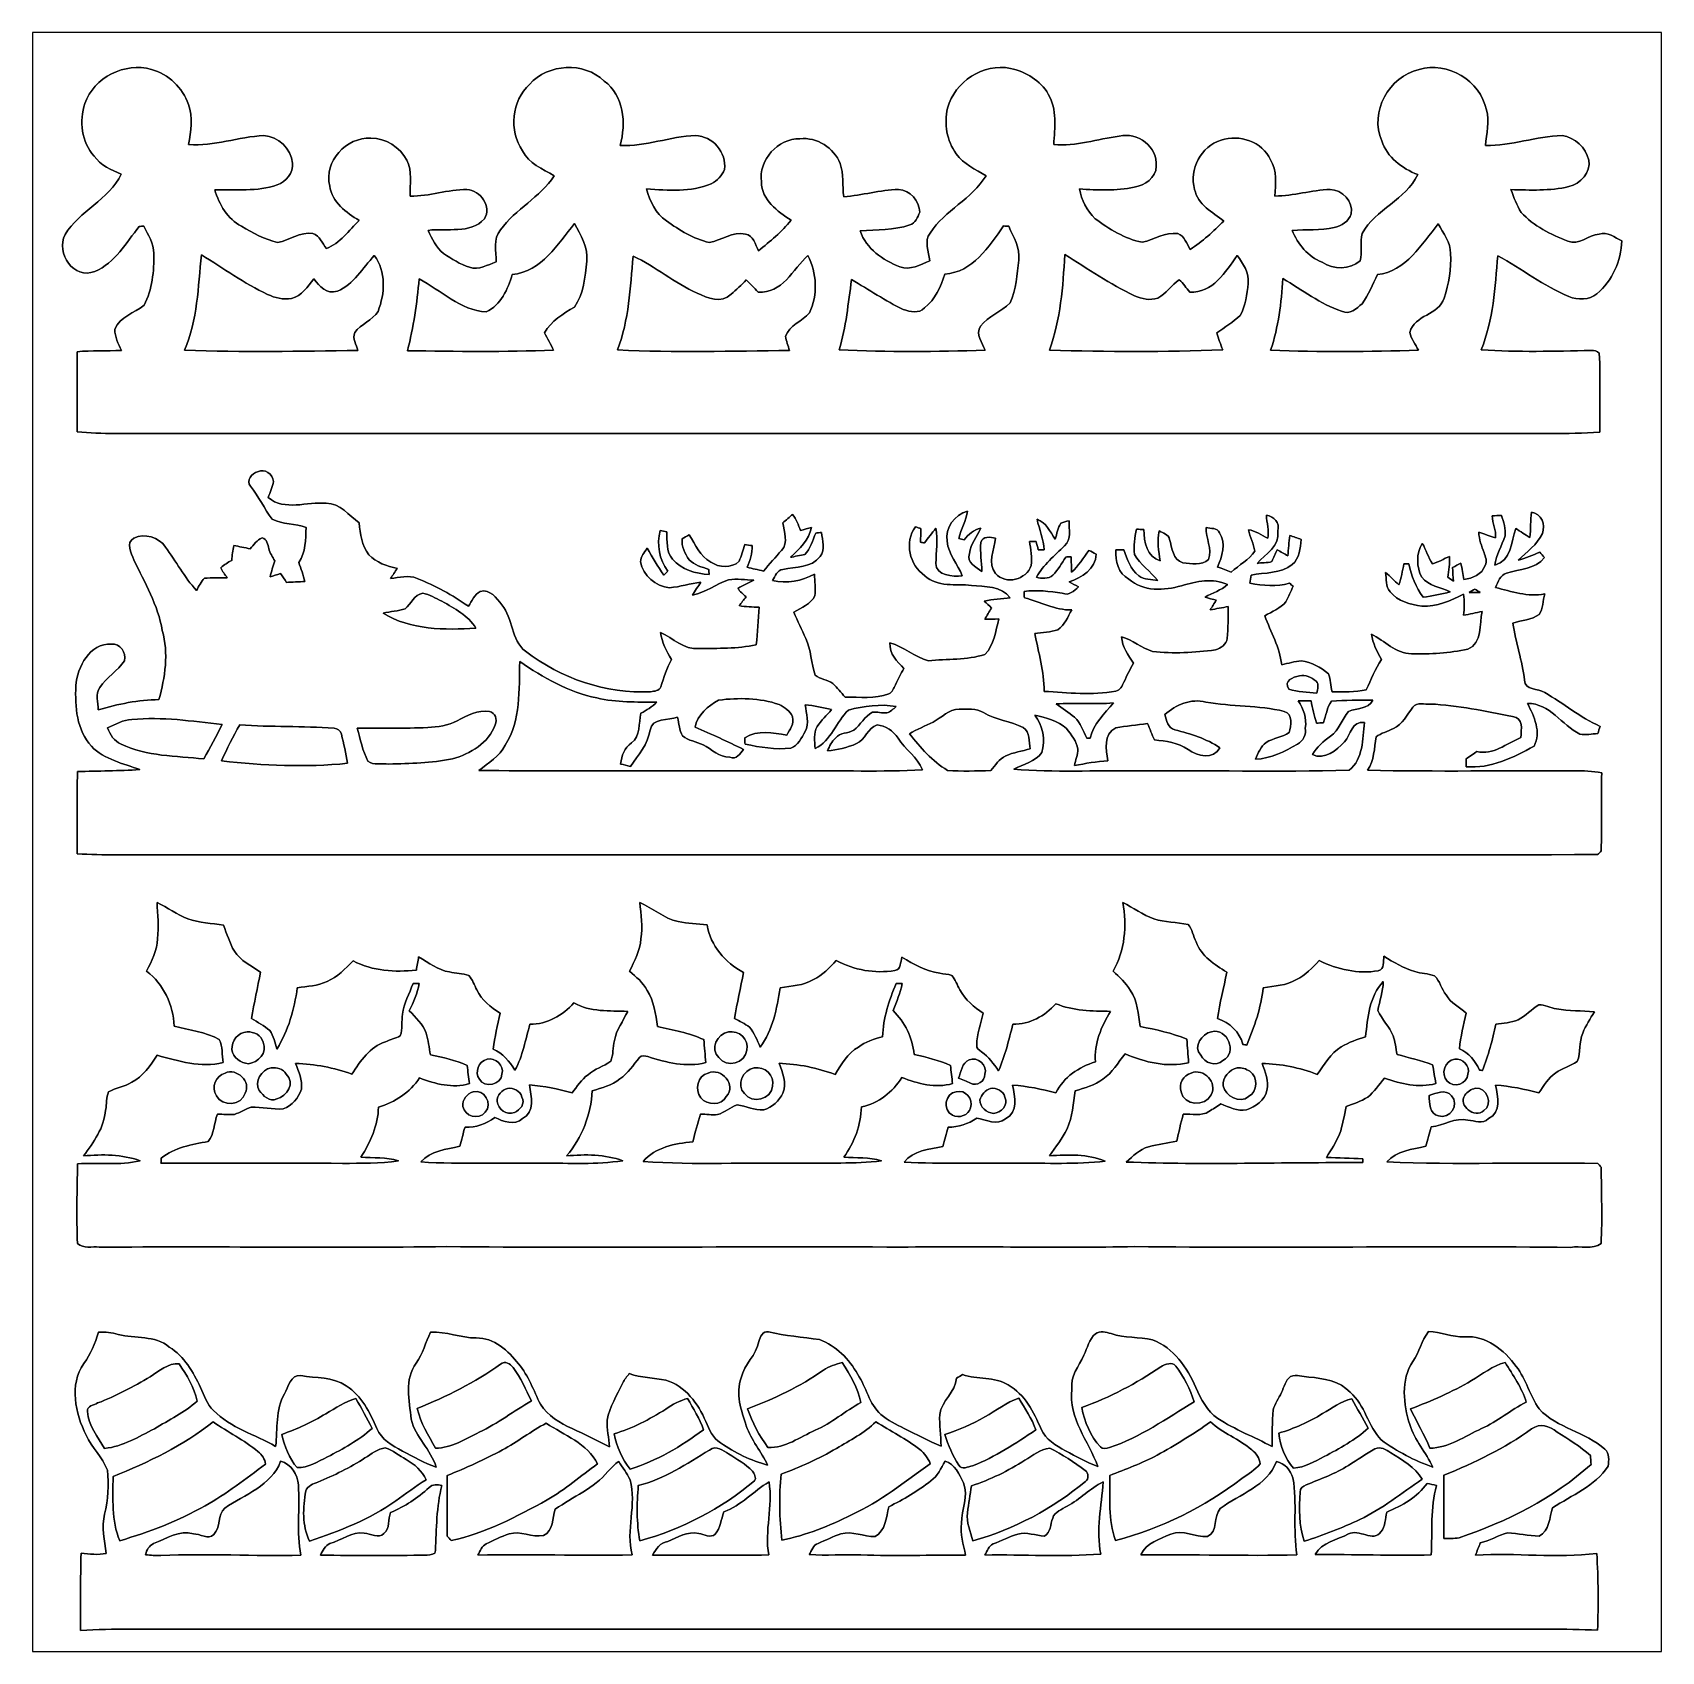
# Model space of a CAD drawing. Header units: centimetres. Extents: x -16.8 to 16.8, y -16.7 to 16.7.
import ezdxf

# ---------------------------------------------------------------- set-up
doc = ezdxf.new("R2010")
doc.units = ezdxf.units.CM
doc.header["$MEASUREMENT"] = 0
doc.layers.add('Layer 1', color=7, linetype='Continuous')

msp = doc.modelspace()

# ---------------------------------------------------------------- linework, layer by layer
at = {"layer": 'Layer 1', "color": 7}
for points, knots in [([(-16.77458, 16.66875), (-16.77458, 16.66875), (16.77458, 16.66875), (16.77458, 16.66875), (16.77458, 16.66875), (16.77458, 16.66875), (16.77458, -16.66875), (16.77458, -16.66875), (16.77458, -16.66875), (16.77458, -16.66875), (-16.77458, -16.66875), (-16.77458, -16.66875), (-16.77458, -16.66875), (-16.77458, -16.66875), (-16.77458, 16.66875), (-16.77458, 16.66875), (-16.77458, 16.66875), (-16.77458, 16.66875), (-16.77458, 16.66875), (-16.77458, 16.66875)], [0, 0, 0, 0, 0.16666667, 0.16666667, 0.16666667, 0.16666667, 0.33333333, 0.33333333, 0.33333333, 0.33333333, 0.5, 0.5, 0.5, 0.5, 0.66666667, 0.66666667, 0.66666667, 0.66666667, 1, 1, 1, 1]), ([(-15.69861, 15.20719), (-15.81644, 14.84701), (-15.76246, 14.41556), (-15.50846, 14.12557), (-15.50846, 14.12557), (-15.37335, 13.93719), (-15.15357, 13.83877), (-14.94684, 13.75022), (-14.94684, 13.75022), (-15.20508, 13.22529), (-15.80833, 13.00127), (-16.10572, 12.50738), (-16.10572, 12.50738), (-16.29269, 12.12603), (-15.93074, 11.57323), (-15.49153, 11.75067), (-15.49153, 11.75067), (-15.07666, 11.92212), (-14.84524, 12.34052), (-14.5796, 12.67636), (-14.5796, 12.67636), (-14.55561, 12.67813), (-14.50763, 12.6813), (-14.48364, 12.68271), (-14.48364, 12.68271), (-14.39686, 12.50174), (-14.27233, 12.32782), (-14.27762, 12.11686), (-14.27762, 12.11686), (-14.27092, 11.75491), (-14.31043, 11.37955), (-14.47694, 11.05323), (-14.47694, 11.05323), (-14.67732, 10.88743), (-14.96977, 10.82499), (-15.08337, 10.56076), (-15.08337, 10.56076), (-15.07984, 10.40377), (-15.00964, 10.26089), (-14.94473, 10.1219), (-14.94473, 10.1219), (-15.24953, 10.1092), (-15.55538, 10.12578), (-15.85913, 10.09579), (-15.85913, 10.09579), (-15.85771, 9.54581), (-15.85807, 8.99619), (-15.8556, 8.44621), (-15.8556, 8.44621), (-15.59807, 8.42327), (-15.33984, 8.41304), (-15.08125, 8.41375), (-15.08125, 8.41375), (-5.55625, 8.41375), (3.96875, 8.4141), (13.49375, 8.41375), (13.49375, 8.41375), (14.16332, 8.41622), (14.83431, 8.39682), (15.50317, 8.44056), (15.50317, 8.44056), (15.50106, 8.98243), (15.52293, 9.52465), (15.49541, 10.06581), (15.49541, 10.06581), (15.45343, 10.11555), (15.38711, 10.12437), (15.32643, 10.1219), (15.32643, 10.1219), (14.57184, 10.10849), (13.81584, 10.08274), (13.06266, 10.13601), (13.06266, 10.13601), (13.3096, 10.75231), (13.34982, 11.42047), (13.40485, 12.07417), (13.40485, 12.07417), (13.89592, 11.80183), (14.34641, 11.45293), (14.86676, 11.23386), (14.86676, 11.23386), (15.05373, 11.16083), (15.28762, 11.15307), (15.44673, 11.29206), (15.44673, 11.29206), (15.7674, 11.55453), (15.94556, 11.96904), (15.95861, 12.38038), (15.95861, 12.38038), (15.81185, 12.44917), (15.66757, 12.57088), (15.49224, 12.51691), (15.49224, 12.51691), (15.27104, 12.49715), (15.07419, 12.28125), (14.84595, 12.37368), (14.84595, 12.37368), (14.49564, 12.51091), (14.14251, 12.68518), (13.88533, 12.96635), (13.88533, 12.96635), (13.79326, 13.11169), (13.73646, 13.27609), (13.67402, 13.43554), (13.67402, 13.43554), (14.0716, 13.42496), (14.47659, 13.4045), (14.86711, 13.49587), (14.86711, 13.49587), (15.10524, 13.55231), (15.32678, 13.78761), (15.27739, 14.04444), (15.27739, 14.04444), (15.21954, 14.30479), (14.98988, 14.51151), (14.72812, 14.54856), (14.72812, 14.54856), (14.19578, 14.53762), (13.68566, 14.32807), (13.15085, 14.34394), (13.15085, 14.34394), (13.17131, 14.58807), (13.24187, 14.83783), (13.17061, 15.07984), (13.17061, 15.07984), (13.04396, 15.67568), (12.37015, 16.08914), (11.78172, 15.90675), (11.78172, 15.90675), (11.16365, 15.77093), (10.75408, 15.0301), (11.01337, 14.4399), (11.01337, 14.4399), (11.12591, 14.09559), (11.43141, 13.87475), (11.7542, 13.74387), (11.7542, 13.74387), (11.50761, 13.22458), (10.89025, 13.02949), (10.61156, 12.53349), (10.61156, 12.53349), (10.55088, 12.35287), (10.62884, 12.14861), (10.56746, 11.96975), (10.56746, 11.96975), (10.35685, 11.78243), (10.01959, 11.78454), (9.78852, 11.94047), (9.78852, 11.94047), (9.49113, 12.05583), (9.28511, 12.30842), (9.16975, 12.59628), (9.16975, 12.59628), (9.45797, 12.6111), (9.75078, 12.59593), (10.03617, 12.65202), (10.03617, 12.65202), (10.18575, 12.68483), (10.33639, 12.78184), (10.38366, 12.93424), (10.38366, 12.93424), (10.43129, 13.19001), (10.20022, 13.43342), (9.95186, 13.43695), (9.95186, 13.43695), (9.56874, 13.42778), (9.19797, 13.30325), (8.8138, 13.30184), (8.8138, 13.30184), (8.82615, 13.55055), (8.86107, 13.82818), (8.72349, 14.05114), (8.72349, 14.05114), (8.55098, 14.41979), (8.08037, 14.58419), (7.70502, 14.45119), (7.70502, 14.45119), (7.29403, 14.32772), (7.03545, 13.85076), (7.16068, 13.43872), (7.16068, 13.43872), (7.22171, 13.12686), (7.53004, 12.96458), (7.76182, 12.78784), (7.76182, 12.78784), (7.54733, 12.57335), (7.32296, 12.36557), (7.06579, 12.20294), (7.06579, 12.20294), (6.9977, 12.31971), (6.95396, 12.47704), (6.81602, 12.52996), (6.81602, 12.52996), (6.55285, 12.56489), (6.32848, 12.40296), (6.08118, 12.3511), (6.08118, 12.3511), (5.72064, 12.41954), (5.40314, 12.62556), (5.10928, 12.83617), (5.10928, 12.83617), (4.9403, 13.00127), (4.82776, 13.21894), (4.78861, 13.45142), (4.78861, 13.45142), (5.16361, 13.4172), (5.54531, 13.41191), (5.91644, 13.48387), (5.91644, 13.48387), (6.12951, 13.5315), (6.36834, 13.66837), (6.36834, 13.91497), (6.36834, 13.91497), (6.4075, 14.30867), (5.97817, 14.63428), (5.60811, 14.53339), (5.60811, 14.53339), (5.15761, 14.48294), (4.71629, 14.31854), (4.25873, 14.36264), (4.25873, 14.36264), (4.28061, 14.70872), (4.33282, 15.08725), (4.14655, 15.40051), (4.14655, 15.40051), (3.98463, 15.68521), (3.68124, 15.86089), (3.36903, 15.93109), (3.36903, 15.93109), (2.80494, 16.04504), (2.21932, 15.65945), (2.0701, 15.11194), (2.0701, 15.11194), (1.99743, 14.79338), (2.05423, 14.43849), (2.25037, 14.1732), (2.25037, 14.1732), (2.39889, 13.95801), (2.6483, 13.85358), (2.86491, 13.72129), (2.86491, 13.72129), (2.57528, 13.2401), (2.00978, 13.01186), (1.71309, 12.53984), (1.71309, 12.53984), (1.58538, 12.36804), (1.67993, 12.15778), (1.7085, 11.9694), (1.7085, 11.9694), (1.51236, 11.88932), (1.30316, 11.76479), (1.08691, 11.84487), (1.08691, 11.84487), (0.73836, 11.98386), (0.39723, 12.21281), (0.27305, 12.58429), (0.27305, 12.58429), (0.61348, 12.62204), (0.96661, 12.5917), (1.29469, 12.70741), (1.29469, 12.70741), (1.40899, 12.74374), (1.45909, 12.86651), (1.49719, 12.96987), (1.49719, 12.96987), (1.49119, 13.20094), (1.29963, 13.42566), (1.06257, 13.43731), (1.06257, 13.43731), (0.68086, 13.42743), (0.31115, 13.31877), (-0.06844, 13.28773), (-0.06844, 13.28773), (-0.0949, 13.51527), (-0.07197, 13.75339), (-0.13794, 13.97494), (-0.13794, 13.97494), (-0.27199, 14.29314), (-0.61842, 14.52104), (-0.96873, 14.48223), (-0.96873, 14.48223), (-1.42205, 14.49105), (-1.82774, 14.04408), (-1.76248, 13.59359), (-1.76248, 13.59359), (-1.75578, 13.21647), (-1.43298, 12.99104), (-1.15182, 12.80336), (-1.15182, 12.80336), (-1.34197, 12.56206), (-1.58715, 12.37156), (-1.82104, 12.17542), (-1.82104, 12.17542), (-1.88842, 12.30207), (-1.92546, 12.4908), (-2.09127, 12.52079), (-2.09127, 12.52079), (-2.35268, 12.58288), (-2.58727, 12.38567), (-2.83774, 12.34511), (-2.83774, 12.34511), (-3.16195, 12.4206), (-3.45228, 12.59981), (-3.72075, 12.79102), (-3.72075, 12.79102), (-3.94264, 12.94236), (-4.058, 13.19742), (-4.12821, 13.44789), (-4.12821, 13.44789), (-3.68335, 13.42425), (-3.21592, 13.37416), (-2.79576, 13.55654), (-2.79576, 13.55654), (-2.68005, 13.62216), (-2.56787, 13.72094), (-2.52483, 13.85006), (-2.52483, 13.85006), (-2.4705, 14.20036), (-2.77178, 14.5415), (-3.12103, 14.5482), (-3.12103, 14.5482), (-3.64314, 14.52951), (-4.14302, 14.3196), (-4.66901, 14.34571), (-4.66901, 14.34571), (-4.55189, 14.80608), (-4.58788, 15.37088), (-5.00168, 15.67004), (-5.00168, 15.67004), (-5.41726, 16.07432), (-6.15562, 16.03269), (-6.53697, 15.60301), (-6.53697, 15.60301), (-6.91268, 15.26117), (-6.96278, 14.65192), (-6.6869, 14.23282), (-6.6869, 14.23282), (-6.55461, 13.97212), (-6.26992, 13.85923), (-6.03038, 13.71882), (-6.03038, 13.71882), (-6.32389, 13.27609), (-6.82625, 13.03479), (-7.13705, 12.60687), (-7.13705, 12.60687), (-7.29721, 12.42025), (-7.2196, 12.16589), (-7.2263, 11.94541), (-7.2263, 11.94541), (-7.40269, 11.88967), (-7.58543, 11.77008), (-7.77522, 11.83675), (-7.77522, 11.83675), (-7.96996, 11.8939), (-8.14105, 12.00926), (-8.30933, 12.11933), (-8.30933, 12.11933), (-8.46667, 12.23786), (-8.54851, 12.42131), (-8.62718, 12.59593), (-8.62718, 12.59593), (-8.24406, 12.64708), (-7.75829, 12.51409), (-7.46831, 12.82982), (-7.46831, 12.82982), (-7.31203, 13.08171), (-7.55121, 13.42214), (-7.82743, 13.43731), (-7.82743, 13.43731), (-8.22184, 13.44013), (-8.60143, 13.29408), (-8.99619, 13.29937), (-8.99619, 13.29937), (-9.00712, 13.54596), (-8.94962, 13.81442), (-9.06427, 14.04408), (-9.06427, 14.04408), (-9.21209, 14.30972), (-9.50101, 14.49529), (-9.80828, 14.49634), (-9.80828, 14.49634), (-10.31134, 14.51716), (-10.78018, 14.01798), (-10.65248, 13.50927), (-10.65248, 13.50927), (-10.61367, 13.17554), (-10.31275, 12.96106), (-10.04817, 12.79913), (-10.04817, 12.79913), (-10.2549, 12.59558), (-10.44293, 12.32747), (-10.72268, 12.2234), (-10.72268, 12.2234), (-10.81052, 12.32817), (-10.85885, 12.48234), (-10.99961, 12.53067), (-10.99961, 12.53067), (-11.26031, 12.56665), (-11.48398, 12.39873), (-11.72774, 12.34475), (-11.72774, 12.34475), (-11.99233, 12.41037), (-12.23892, 12.53878), (-12.47105, 12.68095), (-12.47105, 12.68095), (-12.76279, 12.82735), (-12.92754, 13.13039), (-13.02244, 13.4299), (-13.02244, 13.4299), (-12.5917, 13.44401), (-12.14931, 13.38651), (-11.7348, 13.53185), (-11.7348, 13.53185), (-11.55206, 13.59888), (-11.40389, 13.78232), (-11.41977, 13.98235), (-11.41977, 13.98235), (-11.45152, 14.27515), (-11.71504, 14.53374), (-12.01138, 14.5475), (-12.01138, 14.5475), (-12.53278, 14.52704), (-13.03549, 14.31819), (-13.56148, 14.36229), (-13.56148, 14.36229), (-13.50857, 14.63499), (-13.4747, 14.92003), (-13.56219, 15.19061), (-13.56219, 15.19061), (-13.68672, 15.53034), (-13.97388, 15.81679), (-14.32772, 15.90887), (-14.32772, 15.90887), (-14.8717, 16.06726), (-15.51411, 15.74694), (-15.69861, 15.20719), (-15.69861, 15.20719), (-15.69861, 15.20719), (-15.69861, 15.20719), (-15.69861, 15.20719)], [0, 0, 0, 0, 0.00900901, 0.00900901, 0.00900901, 0.00900901, 0.01801802, 0.01801802, 0.01801802, 0.01801802, 0.02702703, 0.02702703, 0.02702703, 0.02702703, 0.03603604, 0.03603604, 0.03603604, 0.03603604, 0.04504505, 0.04504505, 0.04504505, 0.04504505, 0.05405405, 0.05405405, 0.05405405, 0.05405405, 0.06306306, 0.06306306, 0.06306306, 0.06306306, 0.07207207, 0.07207207, 0.07207207, 0.07207207, 0.08108108, 0.08108108, 0.08108108, 0.08108108, 0.09009009, 0.09009009, 0.09009009, 0.09009009, 0.0990991, 0.0990991, 0.0990991, 0.0990991, 0.10810811, 0.10810811, 0.10810811, 0.10810811, 0.11711712, 0.11711712, 0.11711712, 0.11711712, 0.12612613, 0.12612613, 0.12612613, 0.12612613, 0.13513514, 0.13513514, 0.13513514, 0.13513514, 0.14414414, 0.14414414, 0.14414414, 0.14414414, 0.15315315, 0.15315315, 0.15315315, 0.15315315, 0.16216216, 0.16216216, 0.16216216, 0.16216216, 0.17117117, 0.17117117, 0.17117117, 0.17117117, 0.18018018, 0.18018018, 0.18018018, 0.18018018, 0.18918919, 0.18918919, 0.18918919, 0.18918919, 0.1981982, 0.1981982, 0.1981982, 0.1981982, 0.20720721, 0.20720721, 0.20720721, 0.20720721, 0.21621622, 0.21621622, 0.21621622, 0.21621622, 0.22522523, 0.22522523, 0.22522523, 0.22522523, 0.23423423, 0.23423423, 0.23423423, 0.23423423, 0.24324324, 0.24324324, 0.24324324, 0.24324324, 0.25225225, 0.25225225, 0.25225225, 0.25225225, 0.26126126, 0.26126126, 0.26126126, 0.26126126, 0.27027027, 0.27027027, 0.27027027, 0.27027027, 0.27927928, 0.27927928, 0.27927928, 0.27927928, 0.28828829, 0.28828829, 0.28828829, 0.28828829, 0.2972973, 0.2972973, 0.2972973, 0.2972973, 0.30630631, 0.30630631, 0.30630631, 0.30630631, 0.31531532, 0.31531532, 0.31531532, 0.31531532, 0.32432432, 0.32432432, 0.32432432, 0.32432432, 0.33333333, 0.33333333, 0.33333333, 0.33333333, 0.34234234, 0.34234234, 0.34234234, 0.34234234, 0.35135135, 0.35135135, 0.35135135, 0.35135135, 0.36036036, 0.36036036, 0.36036036, 0.36036036, 0.36936937, 0.36936937, 0.36936937, 0.36936937, 0.37837838, 0.37837838, 0.37837838, 0.37837838, 0.38738739, 0.38738739, 0.38738739, 0.38738739, 0.3963964, 0.3963964, 0.3963964, 0.3963964, 0.40540541, 0.40540541, 0.40540541, 0.40540541, 0.41441441, 0.41441441, 0.41441441, 0.41441441, 0.42342342, 0.42342342, 0.42342342, 0.42342342, 0.43243243, 0.43243243, 0.43243243, 0.43243243, 0.44144144, 0.44144144, 0.44144144, 0.44144144, 0.45045045, 0.45045045, 0.45045045, 0.45045045, 0.45945946, 0.45945946, 0.45945946, 0.45945946, 0.46846847, 0.46846847, 0.46846847, 0.46846847, 0.47747748, 0.47747748, 0.47747748, 0.47747748, 0.48648649, 0.48648649, 0.48648649, 0.48648649, 0.4954955, 0.4954955, 0.4954955, 0.4954955, 0.5045045, 0.5045045, 0.5045045, 0.5045045, 0.51351351, 0.51351351, 0.51351351, 0.51351351, 0.52252252, 0.52252252, 0.52252252, 0.52252252, 0.53153153, 0.53153153, 0.53153153, 0.53153153, 0.54054054, 0.54054054, 0.54054054, 0.54054054, 0.54954955, 0.54954955, 0.54954955, 0.54954955, 0.55855856, 0.55855856, 0.55855856, 0.55855856, 0.56756757, 0.56756757, 0.56756757, 0.56756757, 0.57657658, 0.57657658, 0.57657658, 0.57657658, 0.58558559, 0.58558559, 0.58558559, 0.58558559, 0.59459459, 0.59459459, 0.59459459, 0.59459459, 0.6036036, 0.6036036, 0.6036036, 0.6036036, 0.61261261, 0.61261261, 0.61261261, 0.61261261, 0.62162162, 0.62162162, 0.62162162, 0.62162162, 0.63063063, 0.63063063, 0.63063063, 0.63063063, 0.63963964, 0.63963964, 0.63963964, 0.63963964, 0.64864865, 0.64864865, 0.64864865, 0.64864865, 0.65765766, 0.65765766, 0.65765766, 0.65765766, 0.66666667, 0.66666667, 0.66666667, 0.66666667, 0.67567568, 0.67567568, 0.67567568, 0.67567568, 0.68468468, 0.68468468, 0.68468468, 0.68468468, 0.69369369, 0.69369369, 0.69369369, 0.69369369, 0.7027027, 0.7027027, 0.7027027, 0.7027027, 0.71171171, 0.71171171, 0.71171171, 0.71171171, 0.72072072, 0.72072072, 0.72072072, 0.72072072, 0.72972973, 0.72972973, 0.72972973, 0.72972973, 0.73873874, 0.73873874, 0.73873874, 0.73873874, 0.74774775, 0.74774775, 0.74774775, 0.74774775, 0.75675676, 0.75675676, 0.75675676, 0.75675676, 0.76576577, 0.76576577, 0.76576577, 0.76576577, 0.77477477, 0.77477477, 0.77477477, 0.77477477, 0.78378378, 0.78378378, 0.78378378, 0.78378378, 0.79279279, 0.79279279, 0.79279279, 0.79279279, 0.8018018, 0.8018018, 0.8018018, 0.8018018, 0.81081081, 0.81081081, 0.81081081, 0.81081081, 0.81981982, 0.81981982, 0.81981982, 0.81981982, 0.82882883, 0.82882883, 0.82882883, 0.82882883, 0.83783784, 0.83783784, 0.83783784, 0.83783784, 0.84684685, 0.84684685, 0.84684685, 0.84684685, 0.85585586, 0.85585586, 0.85585586, 0.85585586, 0.86486486, 0.86486486, 0.86486486, 0.86486486, 0.87387387, 0.87387387, 0.87387387, 0.87387387, 0.88288288, 0.88288288, 0.88288288, 0.88288288, 0.89189189, 0.89189189, 0.89189189, 0.89189189, 0.9009009, 0.9009009, 0.9009009, 0.9009009, 0.90990991, 0.90990991, 0.90990991, 0.90990991, 0.91891892, 0.91891892, 0.91891892, 0.91891892, 0.92792793, 0.92792793, 0.92792793, 0.92792793, 0.93693694, 0.93693694, 0.93693694, 0.93693694, 0.94594595, 0.94594595, 0.94594595, 0.94594595, 0.95495495, 0.95495495, 0.95495495, 0.95495495, 0.96396396, 0.96396396, 0.96396396, 0.96396396, 0.97297297, 0.97297297, 0.97297297, 0.97297297, 0.98198198, 0.98198198, 0.98198198, 0.98198198, 1, 1, 1, 1]), ([(-6.89504, 11.68612), (-6.28826, 11.74785), (-5.95418, 12.31124), (-5.61164, 12.73986), (-5.61164, 12.73986), (-5.48323, 12.49892), (-5.32836, 12.24633), (-5.35975, 11.96128), (-5.35975, 11.96128), (-5.39397, 11.6392), (-5.41761, 11.28677), (-5.61411, 11.01725), (-5.61411, 11.01725), (-5.84835, 10.87861), (-6.08859, 10.72938), (-6.23111, 10.48844), (-6.23111, 10.48844), (-6.1662, 10.3692), (-6.10164, 10.24925), (-6.04238, 10.12684), (-6.04238, 10.12684), (-7.04462, 10.09156), (-8.04827, 10.1025), (-9.05087, 10.11731), (-9.05087, 10.11731), (-8.92845, 10.60238), (-8.85931, 11.09839), (-8.81133, 11.59581), (-8.81133, 11.59581), (-8.35978, 11.36262), (-7.96396, 10.94246), (-7.43091, 10.91847), (-7.43091, 10.91847), (-7.13105, 11.06382), (-6.979, 11.38096), (-6.89504, 11.68612)], [0, 0, 0, 0, 0.1, 0.1, 0.1, 0.1, 0.2, 0.2, 0.2, 0.2, 0.3, 0.3, 0.3, 0.3, 0.4, 0.4, 0.4, 0.4, 0.5, 0.5, 0.5, 0.5, 0.6, 0.6, 0.6, 0.6, 0.7, 0.7, 0.7, 0.7, 0.8, 0.8, 0.8, 0.8, 1, 1, 1, 1]), ([(2.01507, 11.69599), (2.59151, 11.73233), (2.92276, 12.26361), (3.22651, 12.68624), (3.22651, 12.68624), (3.25261, 12.68412), (3.30447, 12.6806), (3.33057, 12.67883), (3.33057, 12.67883), (3.435, 12.45941), (3.56129, 12.23574), (3.53871, 11.9821), (3.53871, 11.9821), (3.50026, 11.68823), (3.49215, 11.37426), (3.35739, 11.10333), (3.35739, 11.10333), (3.18311, 10.91177), (2.90618, 10.83098), (2.7492, 10.62179), (2.7492, 10.62179), (2.63948, 10.45422), (2.79153, 10.28277), (2.84586, 10.12543), (2.84586, 10.12543), (1.84362, 10.10179), (0.83855, 10.08133), (-0.16298, 10.13672), (-0.16298, 10.13672), (-0.01446, 10.60591), (0.02187, 11.09768), (0.0956, 11.58134), (0.0956, 11.58134), (0.44979, 11.37673), (0.78811, 11.14143), (1.16029, 10.96892), (1.16029, 10.96892), (1.30034, 10.91812), (1.48096, 10.87508), (1.59491, 10.99961), (1.59491, 10.99961), (1.8221, 11.16542), (1.93075, 11.43811), (2.01507, 11.69599)], [0, 0, 0, 0, 0.08333333, 0.08333333, 0.08333333, 0.08333333, 0.16666667, 0.16666667, 0.16666667, 0.16666667, 0.25, 0.25, 0.25, 0.25, 0.33333333, 0.33333333, 0.33333333, 0.33333333, 0.41666667, 0.41666667, 0.41666667, 0.41666667, 0.5, 0.5, 0.5, 0.5, 0.58333333, 0.58333333, 0.58333333, 0.58333333, 0.66666667, 0.66666667, 0.66666667, 0.66666667, 0.75, 0.75, 0.75, 0.75, 0.83333333, 0.83333333, 0.83333333, 0.83333333, 1, 1, 1, 1]), ([(12.17507, 12.7314), (12.28196, 12.53772), (12.43259, 12.3504), (12.43154, 12.11721), (12.43154, 12.11721), (12.44882, 11.80641), (12.39626, 11.49315), (12.29748, 11.19858), (12.29748, 11.19858), (12.192, 10.84721), (11.68435, 10.85956), (11.5951, 10.49337), (11.5951, 10.49337), (11.61662, 10.3572), (11.71081, 10.24819), (11.77078, 10.12719), (11.77078, 10.12719), (10.75584, 10.10109), (9.73808, 10.08274), (8.72455, 10.13178), (8.72455, 10.13178), (8.89141, 10.6045), (8.94045, 11.10615), (8.97819, 11.60321), (8.97819, 11.60321), (9.37683, 11.3732), (9.74478, 11.07369), (10.18857, 10.93364), (10.18857, 10.93364), (10.36002, 10.84792), (10.49514, 10.98303), (10.60944, 11.08604), (10.60944, 11.08604), (10.74314, 11.26878), (10.82781, 11.48186), (10.92482, 11.68541), (10.92482, 11.68541), (11.51255, 11.74891), (11.84063, 12.31159), (12.17507, 12.7314)], [0, 0, 0, 0, 0.09090909, 0.09090909, 0.09090909, 0.09090909, 0.18181818, 0.18181818, 0.18181818, 0.18181818, 0.27272727, 0.27272727, 0.27272727, 0.27272727, 0.36363636, 0.36363636, 0.36363636, 0.36363636, 0.45454545, 0.45454545, 0.45454545, 0.45454545, 0.54545455, 0.54545455, 0.54545455, 0.54545455, 0.63636364, 0.63636364, 0.63636364, 0.63636364, 0.72727273, 0.72727273, 0.72727273, 0.72727273, 0.81818182, 0.81818182, 0.81818182, 0.81818182, 1, 1, 1, 1]), ([(-13.29549, 12.09216), (-12.84605, 11.81453), (-12.41425, 11.50373), (-11.93518, 11.27619), (-11.93518, 11.27619), (-11.78313, 11.2074), (-11.61098, 11.16083), (-11.44376, 11.19434), (-11.44376, 11.19434), (-11.23068, 11.24761), (-11.10791, 11.43741), (-10.9788, 11.59686), (-10.9788, 11.59686), (-10.86414, 11.44341), (-10.71809, 11.27548), (-10.49584, 11.3411), (-10.49584, 11.3411), (-10.16423, 11.48962), (-9.97444, 11.817), (-9.73773, 12.0777), (-9.73773, 12.0777), (-9.4869, 11.74891), (-9.51548, 11.2963), (-9.6587, 10.928), (-9.6587, 10.928), (-9.77441, 10.74067), (-10.01183, 10.66765), (-10.13954, 10.4902), (-10.13954, 10.4902), (-10.19457, 10.36567), (-10.10214, 10.24184), (-10.07357, 10.12261), (-10.07357, 10.12261), (-11.26349, 10.1025), (-12.45517, 10.08768), (-13.64403, 10.12578), (-13.64403, 10.12578), (-13.3791, 10.74526), (-13.36534, 11.43212), (-13.29549, 12.09216)], [0, 0, 0, 0, 0.09090909, 0.09090909, 0.09090909, 0.09090909, 0.18181818, 0.18181818, 0.18181818, 0.18181818, 0.27272727, 0.27272727, 0.27272727, 0.27272727, 0.36363636, 0.36363636, 0.36363636, 0.36363636, 0.45454545, 0.45454545, 0.45454545, 0.45454545, 0.54545455, 0.54545455, 0.54545455, 0.54545455, 0.63636364, 0.63636364, 0.63636364, 0.63636364, 0.72727273, 0.72727273, 0.72727273, 0.72727273, 0.81818182, 0.81818182, 0.81818182, 0.81818182, 1, 1, 1, 1]), ([(-4.40584, 12.06429), (-3.94335, 11.85192), (-3.55388, 11.51184), (-3.08751, 11.30476), (-3.08751, 11.30476), (-2.87761, 11.20352), (-2.58198, 11.0811), (-2.38866, 11.27936), (-2.38866, 11.27936), (-2.27965, 11.37285), (-2.17488, 11.47127), (-2.07433, 11.57393), (-2.07433, 11.57393), (-1.99002, 11.49421), (-1.91135, 11.40989), (-1.83092, 11.32628), (-1.83092, 11.32628), (-1.34161, 11.28254), (-1.10843, 11.79477), (-0.80539, 12.08123), (-0.80539, 12.08123), (-0.62089, 11.7154), (-0.59549, 11.26772), (-0.77435, 10.89519), (-0.77435, 10.89519), (-0.91934, 10.7248), (-1.18604, 10.64331), (-1.264, 10.41612), (-1.264, 10.41612), (-1.25554, 10.31416), (-1.21073, 10.21997), (-1.18428, 10.12225), (-1.18428, 10.12225), (-2.36396, 10.10567), (-3.54577, 10.08098), (-4.7244, 10.13319), (-4.7244, 10.13319), (-4.49227, 10.74984), (-4.46476, 11.41483), (-4.40584, 12.06429)], [0, 0, 0, 0, 0.09090909, 0.09090909, 0.09090909, 0.09090909, 0.18181818, 0.18181818, 0.18181818, 0.18181818, 0.27272727, 0.27272727, 0.27272727, 0.27272727, 0.36363636, 0.36363636, 0.36363636, 0.36363636, 0.45454545, 0.45454545, 0.45454545, 0.45454545, 0.54545455, 0.54545455, 0.54545455, 0.54545455, 0.63636364, 0.63636364, 0.63636364, 0.63636364, 0.72727273, 0.72727273, 0.72727273, 0.72727273, 0.81818182, 0.81818182, 0.81818182, 0.81818182, 1, 1, 1, 1]), ([(4.48345, 12.09569), (4.96111, 11.81135), (5.41443, 11.48221), (5.92208, 11.25008), (5.92208, 11.25008), (6.0706, 11.19223), (6.24558, 11.14072), (6.40045, 11.20175), (6.40045, 11.20175), (6.57578, 11.29206), (6.68408, 11.46916), (6.84459, 11.57958), (6.84459, 11.57958), (6.92397, 11.50126), (6.98923, 11.4106), (7.06155, 11.32487), (7.06155, 11.32487), (7.53039, 11.29242), (7.79357, 11.74785), (8.03628, 12.07558), (8.03628, 12.07558), (8.16151, 11.9126), (8.28816, 11.7161), (8.26347, 11.50232), (8.26347, 11.50232), (8.23348, 11.28007), (8.21549, 11.04089), (8.09696, 10.84509), (8.09696, 10.84509), (7.95549, 10.70328), (7.77593, 10.60556), (7.61859, 10.48244), (7.61859, 10.48244), (7.65034, 10.36355), (7.69373, 10.24784), (7.73959, 10.13354), (7.73959, 10.13354), (6.55108, 10.0898), (5.35975, 10.09121), (4.1716, 10.13107), (4.1716, 10.13107), (4.39773, 10.76007), (4.45241, 11.43317), (4.48345, 12.09569)], [0, 0, 0, 0, 0.08333333, 0.08333333, 0.08333333, 0.08333333, 0.16666667, 0.16666667, 0.16666667, 0.16666667, 0.25, 0.25, 0.25, 0.25, 0.33333333, 0.33333333, 0.33333333, 0.33333333, 0.41666667, 0.41666667, 0.41666667, 0.41666667, 0.5, 0.5, 0.5, 0.5, 0.58333333, 0.58333333, 0.58333333, 0.58333333, 0.66666667, 0.66666667, 0.66666667, 0.66666667, 0.75, 0.75, 0.75, 0.75, 0.83333333, 0.83333333, 0.83333333, 0.83333333, 1, 1, 1, 1]), ([(-12.13908, 7.62529), (-12.25868, 7.59672), (-12.3825, 7.44114), (-12.28584, 7.32825), (-12.28584, 7.32825), (-12.11651, 7.11447), (-12.0015, 6.8647), (-11.84028, 6.64704), (-11.84028, 6.64704), (-11.62297, 6.53909), (-11.36509, 6.55955), (-11.13719, 6.47735), (-11.13719, 6.47735), (-11.15977, 6.23041), (-11.13861, 5.96935), (-11.29242, 5.75733), (-11.29242, 5.75733), (-11.24056, 5.62927), (-11.20352, 5.49628), (-11.16718, 5.36293), (-11.16718, 5.36293), (-11.26173, 5.35905), (-11.45046, 5.35129), (-11.54465, 5.34741), (-11.54465, 5.34741), (-11.58558, 5.40738), (-11.62614, 5.46735), (-11.66742, 5.52697), (-11.66742, 5.52697), (-11.73974, 5.50474), (-11.81206, 5.48181), (-11.88438, 5.45818), (-11.88438, 5.45818), (-11.85474, 5.57001), (-11.82088, 5.68007), (-11.78489, 5.78979), (-11.78489, 5.78979), (-11.83181, 5.87022), (-11.88826, 5.94819), (-11.90872, 6.04097), (-11.90872, 6.04097), (-11.9313, 6.12775), (-11.94118, 6.23993), (-12.04595, 6.26533), (-12.04595, 6.26533), (-12.15108, 6.217), (-12.22128, 6.12175), (-12.29395, 6.03567), (-12.29395, 6.03567), (-12.40543, 6.06284), (-12.51973, 6.08577), (-12.63262, 6.10447), (-12.63262, 6.10447), (-12.65167, 6.00392), (-12.66402, 5.90197), (-12.67389, 5.80002), (-12.67389, 5.80002), (-12.75151, 5.75628), (-12.82912, 5.71077), (-12.89403, 5.64868), (-12.89403, 5.64868), (-12.86651, 5.57071), (-12.81359, 5.50616), (-12.76562, 5.43983), (-12.76562, 5.43983), (-12.9219, 5.43772), (-13.07853, 5.44124), (-13.23446, 5.43348), (-13.23446, 5.43348), (-13.30713, 5.36363), (-13.34417, 5.26556), (-13.39991, 5.18231), (-13.39991, 5.18231), (-13.64756, 5.4543), (-13.8236, 5.77744), (-14.03632, 6.07413), (-14.03632, 6.07413), (-14.17391, 6.28227), (-14.4653, 6.3627), (-14.68967, 6.25898), (-14.68967, 6.25898), (-14.85865, 6.15738), (-14.74505, 5.95136), (-14.68931, 5.81166), (-14.68931, 5.81166), (-14.46354, 5.33823), (-14.19084, 4.87786), (-14.103, 4.35222), (-14.103, 4.35222), (-13.97106, 3.88408), (-14.04408, 3.39125), (-14.17144, 2.93123), (-14.17144, 2.93123), (-14.5983, 2.93088), (-15.01352, 2.83845), (-15.42062, 2.71992), (-15.42062, 2.71992), (-15.43368, 2.87408), (-15.47954, 3.04553), (-15.38923, 3.18417), (-15.38923, 3.18417), (-15.24811, 3.39196), (-15.02198, 3.52566), (-14.88193, 3.73415), (-14.88193, 3.73415), (-14.8336, 3.89714), (-14.9733, 4.09328), (-15.15004, 4.07635), (-15.15004, 4.07635), (-15.60019, 4.09504), (-15.85278, 3.61103), (-15.88276, 3.21733), (-15.88276, 3.21733), (-15.90252, 2.78765), (-15.86865, 2.3054), (-15.56279, 1.97097), (-15.56279, 1.97097), (-15.29574, 1.69545), (-14.91051, 1.61925), (-14.56478, 1.49154), (-14.56478, 1.49154), (-14.99235, 1.46438), (-15.42098, 1.46156), (-15.84925, 1.45098), (-15.84925, 1.45098), (-15.8623, 0.88724), (-15.85842, 0.32279), (-15.8563, -0.24165), (-15.8563, -0.24165), (-15.58643, -0.25788), (-15.3162, -0.26317), (-15.04597, -0.26564), (-15.04597, -0.26564), (-4.87715, -0.26035), (5.29167, -0.27093), (15.46049, -0.26035), (15.46049, -0.26035), (15.48518, -0.2353), (15.51023, -0.21026), (15.53563, -0.18521), (15.53563, -0.18521), (15.54092, 0.35031), (15.53986, 0.88618), (15.54445, 1.42169), (15.54445, 1.42169), (15.35853, 1.46544), (15.16451, 1.46262), (14.97577, 1.46685), (14.97577, 1.46685), (13.5569, 1.47144), (12.13767, 1.44639), (10.71915, 1.47814), (10.71915, 1.47814), (10.85956, 1.67993), (10.86062, 1.92899), (10.8966, 2.16253), (10.8966, 2.16253), (10.99961, 2.2479), (11.13861, 2.27189), (11.25502, 2.33609), (11.25502, 2.33609), (11.44305, 2.42288), (11.53442, 2.6222), (11.65613, 2.77777), (11.65613, 2.77777), (11.73445, 2.89066), (11.90625, 2.82081), (12.01244, 2.84163), (12.01244, 2.84163), (12.58323, 2.81622), (13.14591, 2.69769), (13.70401, 2.58233), (13.70401, 2.58233), (13.93931, 2.55482), (13.89027, 2.32163), (13.87616, 2.15018), (13.87616, 2.15018), (13.58547, 2.03129), (13.31136, 1.77447), (12.97376, 1.86655), (12.97376, 1.86655), (12.91872, 1.82774), (12.80866, 1.75013), (12.75362, 1.71133), (12.75362, 1.71133), (12.75292, 1.65841), (12.75292, 1.60479), (12.75362, 1.55116), (12.75362, 1.55116), (13.26021, 1.50354), (13.72094, 1.74237), (14.15168, 1.97238), (14.15168, 1.97238), (14.30408, 2.25496), (14.1538, 2.59292), (14.01445, 2.85327), (14.01445, 2.85327), (14.47518, 2.86032), (14.71683, 2.40489), (15.09466, 2.22356), (15.09466, 2.22356), (15.21531, 2.19886), (15.34089, 2.22779), (15.46366, 2.23308), (15.46366, 2.23308), (15.47883, 2.28247), (15.49471, 2.33151), (15.51058, 2.3809), (15.51058, 2.3809), (15.1003, 2.56293), (14.75881, 2.85997), (14.37005, 3.07763), (14.37005, 3.07763), (14.23211, 3.16689), (13.95977, 3.11891), (13.95518, 3.33199), (13.95518, 3.33199), (13.91109, 3.73063), (13.7735, 4.11092), (13.71635, 4.50709), (13.71635, 4.50709), (13.89697, 4.56565), (14.09912, 4.57659), (14.25892, 4.68524), (14.25892, 4.68524), (14.33512, 4.81048), (14.33407, 4.96746), (14.37076, 5.10752), (14.37076, 5.10752), (14.02539, 5.04296), (13.68672, 5.15726), (13.35652, 5.24298), (13.35652, 5.24298), (13.40838, 5.35376), (13.45001, 5.50086), (13.58547, 5.53403), (13.58547, 5.53403), (13.85147, 5.62716), (14.18272, 5.60811), (14.36511, 5.85929), (14.36511, 5.85929), (14.3323, 5.89562), (14.3002, 5.93125), (14.2681, 5.96724), (14.2681, 5.96724), (14.12169, 5.90762), (13.97741, 5.84341), (13.82466, 5.80319), (13.82466, 5.80319), (14.00034, 5.97676), (14.21765, 6.11999), (14.32172, 6.35317), (14.32172, 6.35317), (14.39122, 6.5345), (14.31043, 6.76593), (14.09524, 6.79344), (14.09524, 6.79344), (14.08148, 6.62058), (14.08148, 6.44666), (14.06525, 6.2738), (14.06525, 6.2738), (13.96436, 6.32813), (13.87157, 6.39551), (13.77386, 6.45478), (13.77386, 6.45478), (13.68249, 6.1782), (13.67825, 5.79155), (13.34347, 5.69983), (13.34347, 5.69983), (13.37416, 5.91397), (13.48634, 6.10059), (13.55513, 6.30202), (13.55513, 6.30202), (13.57312, 6.44666), (13.52303, 6.59059), (13.47964, 6.72677), (13.47964, 6.72677), (13.41614, 6.72324), (13.35299, 6.71971), (13.28984, 6.71583), (13.28984, 6.71583), (13.29549, 6.56308), (13.37486, 6.41914), (13.35617, 6.26533), (13.35617, 6.26533), (13.23869, 6.29567), (13.12721, 6.34471), (13.01115, 6.37893), (13.01115, 6.37893), (13.02209, 6.23288), (13.06759, 6.09282), (13.12157, 5.95736), (13.12157, 5.95736), (13.14803, 5.8741), (13.1953, 5.78097), (13.14132, 5.69666), (13.14132, 5.69666), (13.08171, 5.50333), (12.88239, 5.43525), (12.70494, 5.40244), (12.70494, 5.40244), (12.68448, 5.51533), (12.66543, 5.62892), (12.64602, 5.74146), (12.64602, 5.74146), (12.58817, 5.71253), (12.53067, 5.6829), (12.47316, 5.65397), (12.47316, 5.65397), (12.4781, 5.55907), (12.48445, 5.46382), (12.49186, 5.36822), (12.49186, 5.36822), (12.45235, 5.39574), (12.41319, 5.42361), (12.37439, 5.45112), (12.37439, 5.45112), (12.3885, 5.59294), (12.42483, 5.73546), (12.40896, 5.87904), (12.40896, 5.87904), (12.28866, 5.83636), (12.18283, 5.75804), (12.05689, 5.73087), (12.05689, 5.73087), (11.96728, 5.85858), (11.93412, 6.01627), (11.84804, 6.14539), (11.84804, 6.14539), (11.71857, 5.94219), (11.73092, 5.66138), (11.8364, 5.45077), (11.8364, 5.45077), (11.98033, 5.27368), (12.22763, 5.24616), (12.42272, 5.1502), (12.42272, 5.1502), (12.23857, 5.10822), (12.05547, 5.06483), (11.8685, 5.04014), (11.8685, 5.04014), (11.71963, 5.24581), (11.62297, 5.48005), (11.57323, 5.72911), (11.57323, 5.72911), (11.53901, 5.72946), (11.50514, 5.72982), (11.47127, 5.73017), (11.47127, 5.73017), (11.43706, 5.58588), (11.41836, 5.43631), (11.36615, 5.29696), (11.36615, 5.29696), (11.27619, 5.38233), (11.18905, 5.46876), (11.09416, 5.54743), (11.09416, 5.54743), (11.11391, 5.41549), (11.09521, 5.2638), (11.18517, 5.15444), (11.18517, 5.15444), (11.34322, 4.96041), (11.6018, 4.88491), (11.84063, 4.85599), (11.84063, 4.85599), (12.15002, 4.83447), (12.43224, 4.97134), (12.70071, 5.10434), (12.70071, 5.10434), (12.71658, 4.9597), (12.72258, 4.8133), (12.69894, 4.66901), (12.69894, 4.66901), (12.82665, 4.69406), (12.95471, 4.72193), (13.08241, 4.74839), (13.08241, 4.74839), (13.0175, 4.49545), (13.09158, 4.0894), (12.78819, 3.97192), (12.78819, 3.97192), (12.40861, 3.88691), (12.01561, 3.86609), (11.62791, 3.87421), (11.62791, 3.87421), (11.29806, 3.88303), (11.07546, 4.14161), (10.801, 4.28025), (10.801, 4.28025), (10.82816, 4.09011), (10.91918, 3.92077), (11.00984, 3.75497), (11.00984, 3.75497), (10.87402, 3.56376), (10.79641, 3.34186), (10.69411, 3.13514), (10.69411, 3.13514), (10.46445, 3.07728), (10.2235, 3.09668), (9.98961, 3.09351), (9.98961, 3.09351), (9.96386, 3.21592), (9.96632, 3.34962), (9.91588, 3.46428), (9.91588, 3.46428), (9.75783, 3.59586), (9.56839, 3.70628), (9.36061, 3.73239), (9.36061, 3.73239), (9.22196, 3.72075), (9.08897, 3.67841), (8.9535, 3.64878), (8.9535, 3.64878), (8.91152, 4.01073), (8.72843, 4.32541), (8.60284, 4.65984), (8.60284, 4.65984), (8.75594, 4.74416), (8.92457, 4.81189), (9.04099, 4.94771), (9.04099, 4.94771), (9.09249, 5.05319), (9.14082, 5.15973), (9.18704, 5.26733), (9.18704, 5.26733), (9.16234, 5.28849), (9.13765, 5.30895), (9.11366, 5.32977), (9.11366, 5.32977), (8.84943, 5.24827), (8.56862, 5.28532), (8.30051, 5.328), (8.30051, 5.328), (8.30686, 5.3848), (8.31427, 5.44089), (8.32203, 5.49734), (8.32203, 5.49734), (8.60284, 5.55131), (8.93692, 5.52027), (9.17081, 5.71606), (9.17081, 5.71606), (9.32497, 5.83777), (9.33344, 6.05402), (9.35672, 6.23147), (9.35672, 6.23147), (9.2777, 6.26004), (9.19797, 6.2865), (9.11825, 6.31155), (9.11825, 6.31155), (9.10167, 6.17255), (9.09249, 6.03321), (9.07909, 5.89386), (9.07909, 5.89386), (9.0043, 5.93407), (8.93127, 5.97747), (8.8579, 6.01945), (8.8579, 6.01945), (8.82121, 5.93972), (8.79334, 5.85541), (8.74959, 5.77921), (8.74959, 5.77921), (8.6614, 5.73087), (8.52452, 5.76933), (8.44621, 5.73546), (8.44621, 5.73546), (8.62048, 5.93584), (8.92175, 6.08683), (8.8713, 6.40327), (8.8713, 6.40327), (8.92598, 6.58177), (8.79263, 6.70278), (8.63953, 6.73029), (8.63953, 6.73029), (8.64341, 6.57331), (8.69703, 6.41385), (8.66916, 6.25581), (8.66916, 6.25581), (8.53228, 6.30626), (8.41798, 6.41703), (8.26841, 6.42691), (8.26841, 6.42691), (8.2931, 6.27592), (8.37918, 6.14116), (8.39929, 5.98946), (8.39929, 5.98946), (8.27581, 5.81096), (8.07649, 5.7023), (7.91598, 5.56013), (7.91598, 5.56013), (7.82144, 5.59435), (7.72689, 5.62822), (7.63305, 5.66244), (7.63305, 5.66244), (7.72301, 5.88257), (7.81685, 6.14645), (7.67397, 6.36729), (7.67397, 6.36729), (7.63235, 6.47982), (7.4863, 6.44666), (7.39457, 6.47912), (7.39457, 6.47912), (7.38434, 6.26004), (7.53075, 6.03285), (7.44749, 5.81872), (7.44749, 5.81872), (7.30426, 5.69136), (7.09013, 5.73087), (6.91832, 5.75204), (6.91832, 5.75204), (6.7116, 5.80355), (6.69361, 6.06531), (6.64386, 6.23006), (6.64386, 6.23006), (6.62658, 6.33554), (6.51087, 6.36235), (6.43114, 6.40539), (6.43114, 6.40539), (6.38881, 6.20042), (6.41491, 5.99052), (6.45336, 5.78732), (6.45336, 5.78732), (6.17255, 5.86775), (6.12034, 6.18455), (6.11505, 6.43537), (6.11505, 6.43537), (6.06496, 6.43714), (6.01486, 6.4389), (5.96477, 6.44066), (5.96477, 6.44066), (5.92032, 6.27239), (5.90021, 6.09635), (5.91926, 5.92208), (5.91926, 5.92208), (6.04379, 5.71324), (6.25122, 5.57177), (6.40221, 5.38304), (6.40221, 5.38304), (6.27027, 5.40561), (6.12316, 5.40314), (6.00745, 5.48005), (6.00745, 5.48005), (5.83777, 5.61269), (5.77497, 5.82295), (5.69877, 6.01416), (5.69877, 6.01416), (5.64444, 6.01416), (5.59082, 6.01416), (5.5372, 6.01345), (5.5372, 6.01345), (5.52168, 5.78273), (5.58306, 5.53085), (5.80284, 5.41514), (5.80284, 5.41514), (6.10376, 5.15302), (6.53097, 5.17384), (6.89292, 5.27756), (6.89292, 5.27756), (7.19384, 5.3721), (7.53851, 5.43772), (7.83766, 5.3026), (7.83766, 5.3026), (7.70678, 5.17948), (7.52651, 5.13151), (7.37447, 5.04155), (7.37447, 5.04155), (7.43197, 5.02567), (7.54768, 4.99427), (7.60554, 4.9784), (7.60554, 4.9784), (7.56391, 4.91314), (7.52157, 4.84823), (7.48171, 4.7819), (7.48171, 4.7819), (7.60448, 4.80307), (7.73007, 4.82424), (7.85283, 4.84964), (7.85283, 4.84964), (7.85107, 4.63091), (7.85001, 4.41219), (7.83026, 4.19417), (7.83026, 4.19417), (7.81544, 4.07176), (7.69902, 3.98568), (7.58684, 3.9564), (7.58684, 3.9564), (7.15857, 3.90243), (6.72077, 3.86856), (6.29109, 3.92642), (6.29109, 3.92642), (6.0639, 3.99027), (5.88363, 4.16137), (5.65573, 4.22593), (5.65573, 4.22593), (5.66667, 4.01955), (5.78908, 3.84704), (5.90232, 3.68194), (5.90232, 3.68194), (5.82859, 3.55635), (5.76262, 3.42618), (5.70406, 3.29283), (5.70406, 3.29283), (5.66702, 3.21769), (5.63069, 3.12173), (5.53614, 3.10762), (5.53614, 3.10762), (5.04896, 3.01061), (4.55154, 3.07799), (4.06118, 3.10198), (4.06118, 3.10198), (4.05906, 3.51014), (3.94688, 3.89996), (3.86644, 4.29577), (3.86644, 4.29577), (4.02555, 4.318), (4.19276, 4.31518), (4.34411, 4.37233), (4.34411, 4.37233), (4.48592, 4.46617), (4.5466, 4.63762), (4.63056, 4.77873), (4.63056, 4.77873), (4.28519, 4.77379), (3.97969, 4.94348), (3.65372, 5.02849), (3.65372, 5.02849), (3.65196, 5.0606), (3.64843, 5.12516), (3.64666, 5.15726), (3.64666, 5.15726), (3.90948, 5.2003), (4.17301, 5.15691), (4.43442, 5.1241), (4.43442, 5.1241), (4.57623, 5.0606), (4.67536, 5.17384), (4.7685, 5.25251), (4.7685, 5.25251), (4.70464, 5.28779), (4.64079, 5.32271), (4.57659, 5.35693), (4.57659, 5.35693), (4.82741, 5.43525), (5.13186, 5.63033), (5.12939, 5.92526), (5.12939, 5.92526), (5.08212, 5.95595), (5.03202, 5.98029), (4.98228, 6.00534), (4.98228, 6.00534), (4.87362, 5.8487), (4.76285, 5.69101), (4.62739, 5.5559), (4.62739, 5.5559), (4.62174, 5.66279), (4.61892, 5.76897), (4.61539, 5.87551), (4.61539, 5.87551), (4.58787, 5.87375), (4.53319, 5.86952), (4.50568, 5.8674), (4.50568, 5.8674), (4.42207, 5.7404), (4.34763, 5.60564), (4.23933, 5.49698), (4.23933, 5.49698), (4.14655, 5.40667), (4.01426, 5.4296), (3.90102, 5.45147), (3.90102, 5.45147), (4.04283, 5.71394), (4.27672, 5.89456), (4.48169, 6.102), (4.48169, 6.102), (4.63162, 6.23041), (4.56812, 6.44243), (4.57447, 6.61458), (4.57447, 6.61458), (4.51697, 6.60047), (4.45735, 6.59201), (4.40372, 6.5659), (4.40372, 6.5659), (4.34305, 6.46642), (4.32576, 6.34788), (4.28625, 6.23888), (4.28625, 6.23888), (4.18359, 6.39269), (4.10175, 6.5786), (3.91478, 6.64669), (3.91478, 6.64669), (3.96064, 6.43608), (4.05201, 6.23464), (4.06153, 6.01663), (4.06153, 6.01663), (4.03154, 6.01733), (3.97087, 6.01945), (3.94053, 6.02015), (3.94053, 6.02015), (3.92536, 6.07624), (3.90984, 6.13198), (3.89467, 6.18772), (3.89467, 6.18772), (3.84881, 6.18913), (3.80294, 6.19054), (3.75744, 6.1916), (3.75744, 6.1916), (3.78143, 6.02827), (3.82235, 5.86105), (3.79307, 5.6963), (3.79307, 5.6963), (3.69746, 5.39856), (3.27342, 5.29272), (3.05717, 5.52662), (3.05717, 5.52662), (2.88925, 5.73969), (3.02789, 6.01768), (3.06105, 6.2551), (3.06105, 6.2551), (2.95628, 6.27909), (2.79224, 6.30908), (2.75837, 6.16903), (2.75837, 6.16903), (2.73191, 5.97076), (2.78236, 5.76756), (2.77495, 5.56789), (2.77495, 5.56789), (2.66524, 5.67126), (2.44651, 5.74146), (2.52377, 5.94289), (2.52377, 5.94289), (2.53894, 6.14045), (2.68393, 6.28544), (2.75449, 6.46254), (2.75449, 6.46254), (2.61338, 6.42761), (2.50402, 6.33271), (2.41159, 6.22512), (2.41159, 6.22512), (2.38513, 6.23147), (2.33186, 6.24417), (2.3054, 6.25052), (2.3054, 6.25052), (2.3435, 6.44525), (2.45604, 6.61705), (2.47932, 6.81531), (2.47932, 6.81531), (2.2225, 6.73347), (2.00942, 6.47382), (2.06481, 6.19301), (2.06481, 6.19301), (2.08527, 5.9242), (2.28388, 5.72417), (2.37384, 5.47934), (2.37384, 5.47934), (2.17734, 5.46523), (1.83303, 5.47793), (1.83021, 5.73617), (1.83021, 5.73617), (1.8348, 5.97782), (1.87572, 6.22088), (1.83162, 6.46148), (1.83162, 6.46148), (1.74978, 6.3627), (1.67217, 6.26039), (1.5942, 6.15879), (1.5942, 6.15879), (1.5748, 6.16232), (1.53599, 6.16973), (1.51624, 6.17326), (1.51624, 6.17326), (1.51659, 6.2671), (1.52083, 6.35847), (1.52259, 6.45125), (1.52259, 6.45125), (1.49437, 6.46112), (1.43792, 6.48053), (1.4097, 6.49041), (1.4097, 6.49041), (1.17687, 6.17396), (1.28693, 5.70089), (1.60373, 5.48428), (1.60373, 5.48428), (1.8609, 5.23769), (2.24296, 5.32271), (2.56293, 5.28391), (2.56293, 5.28391), (2.83951, 5.25216), (3.1817, 5.27897), (3.36338, 5.02603), (3.36338, 5.02603), (3.18417, 5.00592), (3.0032, 4.99992), (2.82716, 4.96006), (2.82716, 4.96006), (2.8762, 4.91243), (2.92594, 4.86516), (2.97603, 4.81789), (2.97603, 4.81789), (2.92806, 4.74204), (2.88184, 4.66549), (2.8388, 4.58646), (2.8388, 4.58646), (2.93687, 4.58646), (3.02824, 4.59317), (3.12879, 4.59317), (3.12879, 4.59317), (3.05823, 4.34199), (3.0293, 4.0573), (2.84057, 3.86327), (2.84057, 3.86327), (2.4698, 3.74015), (2.06022, 3.77331), (1.67534, 3.73415), (1.67534, 3.73415), (1.39382, 3.80859), (1.16981, 4.02766), (0.88441, 4.09822), (0.88441, 4.09822), (0.8696, 3.86927), (1.03082, 3.72004), (1.17334, 3.57223), (1.17334, 3.57223), (1.10878, 3.46393), (1.04669, 3.35421), (0.99766, 3.23815), (0.99766, 3.23815), (0.96344, 3.17077), (0.94121, 3.08257), (0.86219, 3.0547), (0.86219, 3.0547), (0.57503, 2.94323), (0.26141, 2.98803), (-0.0381, 2.98379), (-0.0381, 2.98379), (-0.11959, 3.08046), (-0.20285, 3.17641), (-0.29139, 3.26531), (-0.29139, 3.26531), (-0.40181, 3.34257), (-0.54928, 3.35033), (-0.65334, 3.4357), (-0.65334, 3.4357), (-0.74013, 3.68088), (-0.73836, 3.95464), (-0.84808, 4.19382), (-0.84808, 4.19382), (-0.93098, 4.37303), (-1.02094, 4.54907), (-1.0922, 4.73322), (-1.0922, 4.73322), (-0.93768, 4.82741), (-0.74859, 4.89797), (-0.66181, 5.06801), (-0.66181, 5.06801), (-0.64523, 5.21758), (-0.66781, 5.36857), (-0.66922, 5.5178), (-0.66922, 5.5178), (-0.93028, 5.36363), (-1.23896, 5.32201), (-1.53635, 5.38656), (-1.53635, 5.38656), (-1.48061, 5.47405), (-1.43686, 5.59753), (-1.31868, 5.61269), (-1.31868, 5.61269), (-1.06116, 5.68043), (-0.72602, 5.63245), (-0.55598, 5.88186), (-0.55598, 5.88186), (-0.43639, 6.02368), (-0.50447, 6.20995), (-0.52599, 6.37364), (-0.52599, 6.37364), (-0.55598, 6.37046), (-0.6156, 6.36411), (-0.64523, 6.36094), (-0.64523, 6.36094), (-0.70485, 6.20642), (-0.756, 6.04379), (-0.86854, 5.91749), (-0.86854, 5.91749), (-0.94262, 5.90409), (-1.09044, 5.87692), (-1.16452, 5.86352), (-1.16452, 5.86352), (-0.98108, 6.03709), (-0.78458, 6.22124), (-0.72884, 6.47912), (-0.72884, 6.47912), (-0.80539, 6.4583), (-0.88089, 6.43537), (-0.95638, 6.41174), (-0.95638, 6.41174), (-0.9973, 6.52921), (-1.04916, 6.64316), (-1.11972, 6.74617), (-1.11972, 6.74617), (-1.17052, 6.70313), (-1.27176, 6.61776), (-1.32256, 6.57472), (-1.32256, 6.57472), (-1.29928, 6.39057), (-1.20156, 6.16126), (-1.34796, 6.00569), (-1.34796, 6.00569), (-1.47108, 5.86352), (-1.60338, 5.72911), (-1.71944, 5.58059), (-1.71944, 5.58059), (-1.83374, 5.60634), (-1.94592, 5.62998), (-2.05846, 5.65891), (-2.05846, 5.65891), (-1.98826, 5.79649), (-1.95545, 5.94854), (-1.95121, 6.10306), (-1.95121, 6.10306), (-2.00307, 6.11117), (-2.05493, 6.11893), (-2.10644, 6.12634), (-2.10644, 6.12634), (-2.14842, 6.01204), (-2.17099, 5.88998), (-2.22356, 5.78026), (-2.22356, 5.78026), (-2.37772, 5.63104), (-2.63772, 5.64339), (-2.80564, 5.76615), (-2.80564, 5.76615), (-3.02966, 5.87834), (-3.12314, 6.12704), (-3.24803, 6.32672), (-3.24803, 6.32672), (-3.29847, 6.30026), (-3.34998, 6.27556), (-3.39654, 6.24276), (-3.39654, 6.24276), (-3.41171, 6.08789), (-3.33869, 5.9376), (-3.25261, 5.81378), (-3.25261, 5.81378), (-3.14678, 5.70018), (-2.98697, 5.66632), (-2.84727, 5.61128), (-2.84727, 5.61128), (-2.84551, 5.58588), (-2.84198, 5.53473), (-2.84021, 5.50933), (-2.84021, 5.50933), (-3.11503, 5.52379), (-3.41207, 5.60423), (-3.59128, 5.82789), (-3.59128, 5.82789), (-3.73451, 5.97429), (-3.69641, 6.20254), (-3.71404, 6.38704), (-3.71404, 6.38704), (-3.7592, 6.39551), (-3.804, 6.40397), (-3.84881, 6.41209), (-3.84881, 6.41209), (-3.92254, 6.12634), (-3.87138, 5.81413), (-3.689, 5.57953), (-3.689, 5.57953), (-3.71616, 5.55272), (-3.74297, 5.52556), (-3.76978, 5.49839), (-3.76978, 5.49839), (-3.9049, 5.66949), (-4.00156, 5.86599), (-4.11833, 6.04908), (-4.11833, 6.04908), (-4.1723, 5.96265), (-4.24956, 5.87728), (-4.25062, 5.76933), (-4.25062, 5.76933), (-4.20441, 5.4864), (-3.93771, 5.26097), (-3.65584, 5.23628), (-3.65584, 5.23628), (-3.43747, 5.25216), (-3.22615, 5.32624), (-3.00814, 5.35093), (-3.00814, 5.35093), (-3.0674, 5.26344), (-3.12808, 5.17631), (-3.17994, 5.08388), (-3.17994, 5.08388), (-2.9143, 5.14209), (-2.69381, 5.31213), (-2.43875, 5.39821), (-2.43875, 5.39821), (-2.26766, 5.43454), (-2.09127, 5.39397), (-1.91841, 5.38903), (-1.91841, 5.38903), (-2.03059, 5.33682), (-2.14101, 5.28179), (-2.24966, 5.22323), (-2.24966, 5.22323), (-2.20133, 5.15691), (-2.13889, 5.10258), (-2.07927, 5.04649), (-2.07927, 5.04649), (-2.1276, 4.98757), (-2.17523, 4.92831), (-2.22109, 4.86763), (-2.22109, 4.86763), (-2.08562, 4.84011), (-1.94804, 4.83976), (-1.81046, 4.83482), (-1.81046, 4.83482), (-1.82316, 4.57588), (-1.84221, 4.31765), (-1.87043, 4.05977), (-1.87043, 4.05977), (-2.25813, 3.97898), (-2.65853, 3.98886), (-3.05223, 3.98321), (-3.05223, 3.98321), (-3.36338, 3.94794), (-3.57928, 4.20299), (-3.84104, 4.31694), (-3.84104, 4.31694), (-3.80894, 4.11515), (-3.72145, 3.9303), (-3.61456, 3.75849), (-3.61456, 3.75849), (-3.7144, 3.58175), (-3.77225, 3.38631), (-3.83752, 3.19546), (-3.83752, 3.19546), (-3.86468, 3.10797), (-3.96946, 3.10727), (-4.0446, 3.09563), (-4.0446, 3.09563), (-4.96676, 3.04835), (-5.8928, 3.36832), (-6.62129, 3.92783), (-6.62129, 3.92783), (-6.92926, 4.16313), (-6.86999, 4.60269), (-7.112, 4.88386), (-7.112, 4.88386), (-7.21678, 5.02003), (-7.35154, 5.21511), (-7.55544, 5.15973), (-7.55544, 5.15973), (-7.67786, 5.10152), (-7.72231, 4.96006), (-7.79921, 4.85846), (-7.79921, 4.85846), (-8.12871, 5.08459), (-8.48078, 5.27826), (-8.8519, 5.42608), (-8.8519, 5.42608), (-9.03041, 5.50968), (-9.21844, 5.4423), (-9.40082, 5.42608), (-9.40082, 5.42608), (-9.35602, 5.49698), (-9.30804, 5.56613), (-9.26042, 5.63527), (-9.26042, 5.63527), (-9.47632, 5.68219), (-9.69504, 5.74993), (-9.85167, 5.91467), (-9.85167, 5.91467), (-9.98714, 6.10905), (-10.03582, 6.34153), (-10.0457, 6.57401), (-10.0457, 6.57401), (-10.25984, 6.72324), (-10.44011, 6.97512), (-10.72797, 6.97689), (-10.72797, 6.97689), (-11.12026, 7.01216), (-11.58346, 6.8072), (-11.92036, 7.09436), (-11.92036, 7.09436), (-11.88367, 7.20372), (-11.82899, 7.3092), (-11.81523, 7.42456), (-11.81523, 7.42456), (-11.82758, 7.56885), (-11.98986, 7.7029), (-12.13908, 7.62529), (-12.13908, 7.62529), (-12.13908, 7.62529), (-12.13908, 7.62529), (-12.13908, 7.62529)], [0, 0, 0, 0, 0.00364964, 0.00364964, 0.00364964, 0.00364964, 0.00729927, 0.00729927, 0.00729927, 0.00729927, 0.01094891, 0.01094891, 0.01094891, 0.01094891, 0.01459854, 0.01459854, 0.01459854, 0.01459854, 0.01824818, 0.01824818, 0.01824818, 0.01824818, 0.02189781, 0.02189781, 0.02189781, 0.02189781, 0.02554745, 0.02554745, 0.02554745, 0.02554745, 0.02919708, 0.02919708, 0.02919708, 0.02919708, 0.03284672, 0.03284672, 0.03284672, 0.03284672, 0.03649635, 0.03649635, 0.03649635, 0.03649635, 0.04014599, 0.04014599, 0.04014599, 0.04014599, 0.04379562, 0.04379562, 0.04379562, 0.04379562, 0.04744526, 0.04744526, 0.04744526, 0.04744526, 0.05109489, 0.05109489, 0.05109489, 0.05109489, 0.05474453, 0.05474453, 0.05474453, 0.05474453, 0.05839416, 0.05839416, 0.05839416, 0.05839416, 0.0620438, 0.0620438, 0.0620438, 0.0620438, 0.06569343, 0.06569343, 0.06569343, 0.06569343, 0.06934307, 0.06934307, 0.06934307, 0.06934307, 0.0729927, 0.0729927, 0.0729927, 0.0729927, 0.07664234, 0.07664234, 0.07664234, 0.07664234, 0.08029197, 0.08029197, 0.08029197, 0.08029197, 0.08394161, 0.08394161, 0.08394161, 0.08394161, 0.08759124, 0.08759124, 0.08759124, 0.08759124, 0.09124088, 0.09124088, 0.09124088, 0.09124088, 0.09489051, 0.09489051, 0.09489051, 0.09489051, 0.09854015, 0.09854015, 0.09854015, 0.09854015, 0.10218978, 0.10218978, 0.10218978, 0.10218978, 0.10583942, 0.10583942, 0.10583942, 0.10583942, 0.10948905, 0.10948905, 0.10948905, 0.10948905, 0.11313869, 0.11313869, 0.11313869, 0.11313869, 0.11678832, 0.11678832, 0.11678832, 0.11678832, 0.12043796, 0.12043796, 0.12043796, 0.12043796, 0.12408759, 0.12408759, 0.12408759, 0.12408759, 0.12773723, 0.12773723, 0.12773723, 0.12773723, 0.13138686, 0.13138686, 0.13138686, 0.13138686, 0.1350365, 0.1350365, 0.1350365, 0.1350365, 0.13868613, 0.13868613, 0.13868613, 0.13868613, 0.14233577, 0.14233577, 0.14233577, 0.14233577, 0.1459854, 0.1459854, 0.1459854, 0.1459854, 0.14963504, 0.14963504, 0.14963504, 0.14963504, 0.15328467, 0.15328467, 0.15328467, 0.15328467, 0.15693431, 0.15693431, 0.15693431, 0.15693431, 0.16058394, 0.16058394, 0.16058394, 0.16058394, 0.16423358, 0.16423358, 0.16423358, 0.16423358, 0.16788321, 0.16788321, 0.16788321, 0.16788321, 0.17153285, 0.17153285, 0.17153285, 0.17153285, 0.17518248, 0.17518248, 0.17518248, 0.17518248, 0.17883212, 0.17883212, 0.17883212, 0.17883212, 0.18248175, 0.18248175, 0.18248175, 0.18248175, 0.18613139, 0.18613139, 0.18613139, 0.18613139, 0.18978102, 0.18978102, 0.18978102, 0.18978102, 0.19343066, 0.19343066, 0.19343066, 0.19343066, 0.19708029, 0.19708029, 0.19708029, 0.19708029, 0.20072993, 0.20072993, 0.20072993, 0.20072993, 0.20437956, 0.20437956, 0.20437956, 0.20437956, 0.2080292, 0.2080292, 0.2080292, 0.2080292, 0.21167883, 0.21167883, 0.21167883, 0.21167883, 0.21532847, 0.21532847, 0.21532847, 0.21532847, 0.2189781, 0.2189781, 0.2189781, 0.2189781, 0.22262774, 0.22262774, 0.22262774, 0.22262774, 0.22627737, 0.22627737, 0.22627737, 0.22627737, 0.22992701, 0.22992701, 0.22992701, 0.22992701, 0.23357664, 0.23357664, 0.23357664, 0.23357664, 0.23722628, 0.23722628, 0.23722628, 0.23722628, 0.24087591, 0.24087591, 0.24087591, 0.24087591, 0.24452555, 0.24452555, 0.24452555, 0.24452555, 0.24817518, 0.24817518, 0.24817518, 0.24817518, 0.25182482, 0.25182482, 0.25182482, 0.25182482, 0.25547445, 0.25547445, 0.25547445, 0.25547445, 0.25912409, 0.25912409, 0.25912409, 0.25912409, 0.26277372, 0.26277372, 0.26277372, 0.26277372, 0.26642336, 0.26642336, 0.26642336, 0.26642336, 0.27007299, 0.27007299, 0.27007299, 0.27007299, 0.27372263, 0.27372263, 0.27372263, 0.27372263, 0.27737226, 0.27737226, 0.27737226, 0.27737226, 0.2810219, 0.2810219, 0.2810219, 0.2810219, 0.28467153, 0.28467153, 0.28467153, 0.28467153, 0.28832117, 0.28832117, 0.28832117, 0.28832117, 0.2919708, 0.2919708, 0.2919708, 0.2919708, 0.29562044, 0.29562044, 0.29562044, 0.29562044, 0.29927007, 0.29927007, 0.29927007, 0.29927007, 0.30291971, 0.30291971, 0.30291971, 0.30291971, 0.30656934, 0.30656934, 0.30656934, 0.30656934, 0.31021898, 0.31021898, 0.31021898, 0.31021898, 0.31386861, 0.31386861, 0.31386861, 0.31386861, 0.31751825, 0.31751825, 0.31751825, 0.31751825, 0.32116788, 0.32116788, 0.32116788, 0.32116788, 0.32481752, 0.32481752, 0.32481752, 0.32481752, 0.32846715, 0.32846715, 0.32846715, 0.32846715, 0.33211679, 0.33211679, 0.33211679, 0.33211679, 0.33576642, 0.33576642, 0.33576642, 0.33576642, 0.33941606, 0.33941606, 0.33941606, 0.33941606, 0.34306569, 0.34306569, 0.34306569, 0.34306569, 0.34671533, 0.34671533, 0.34671533, 0.34671533, 0.35036496, 0.35036496, 0.35036496, 0.35036496, 0.3540146, 0.3540146, 0.3540146, 0.3540146, 0.35766423, 0.35766423, 0.35766423, 0.35766423, 0.36131387, 0.36131387, 0.36131387, 0.36131387, 0.3649635, 0.3649635, 0.3649635, 0.3649635, 0.36861314, 0.36861314, 0.36861314, 0.36861314, 0.37226277, 0.37226277, 0.37226277, 0.37226277, 0.37591241, 0.37591241, 0.37591241, 0.37591241, 0.37956204, 0.37956204, 0.37956204, 0.37956204, 0.38321168, 0.38321168, 0.38321168, 0.38321168, 0.38686131, 0.38686131, 0.38686131, 0.38686131, 0.39051095, 0.39051095, 0.39051095, 0.39051095, 0.39416058, 0.39416058, 0.39416058, 0.39416058, 0.39781022, 0.39781022, 0.39781022, 0.39781022, 0.40145985, 0.40145985, 0.40145985, 0.40145985, 0.40510949, 0.40510949, 0.40510949, 0.40510949, 0.40875912, 0.40875912, 0.40875912, 0.40875912, 0.41240876, 0.41240876, 0.41240876, 0.41240876, 0.41605839, 0.41605839, 0.41605839, 0.41605839, 0.41970803, 0.41970803, 0.41970803, 0.41970803, 0.42335766, 0.42335766, 0.42335766, 0.42335766, 0.4270073, 0.4270073, 0.4270073, 0.4270073, 0.43065693, 0.43065693, 0.43065693, 0.43065693, 0.43430657, 0.43430657, 0.43430657, 0.43430657, 0.4379562, 0.4379562, 0.4379562, 0.4379562, 0.44160584, 0.44160584, 0.44160584, 0.44160584, 0.44525547, 0.44525547, 0.44525547, 0.44525547, 0.44890511, 0.44890511, 0.44890511, 0.44890511, 0.45255474, 0.45255474, 0.45255474, 0.45255474, 0.45620438, 0.45620438, 0.45620438, 0.45620438, 0.45985401, 0.45985401, 0.45985401, 0.45985401, 0.46350365, 0.46350365, 0.46350365, 0.46350365, 0.46715328, 0.46715328, 0.46715328, 0.46715328, 0.47080292, 0.47080292, 0.47080292, 0.47080292, 0.47445255, 0.47445255, 0.47445255, 0.47445255, 0.47810219, 0.47810219, 0.47810219, 0.47810219, 0.48175182, 0.48175182, 0.48175182, 0.48175182, 0.48540146, 0.48540146, 0.48540146, 0.48540146, 0.48905109, 0.48905109, 0.48905109, 0.48905109, 0.49270073, 0.49270073, 0.49270073, 0.49270073, 0.49635036, 0.49635036, 0.49635036, 0.49635036, 0.5, 0.5, 0.5, 0.5, 0.50364964, 0.50364964, 0.50364964, 0.50364964, 0.50729927, 0.50729927, 0.50729927, 0.50729927, 0.51094891, 0.51094891, 0.51094891, 0.51094891, 0.51459854, 0.51459854, 0.51459854, 0.51459854, 0.51824818, 0.51824818, 0.51824818, 0.51824818, 0.52189781, 0.52189781, 0.52189781, 0.52189781, 0.52554745, 0.52554745, 0.52554745, 0.52554745, 0.52919708, 0.52919708, 0.52919708, 0.52919708, 0.53284672, 0.53284672, 0.53284672, 0.53284672, 0.53649635, 0.53649635, 0.53649635, 0.53649635, 0.54014599, 0.54014599, 0.54014599, 0.54014599, 0.54379562, 0.54379562, 0.54379562, 0.54379562, 0.54744526, 0.54744526, 0.54744526, 0.54744526, 0.55109489, 0.55109489, 0.55109489, 0.55109489, 0.55474453, 0.55474453, 0.55474453, 0.55474453, 0.55839416, 0.55839416, 0.55839416, 0.55839416, 0.5620438, 0.5620438, 0.5620438, 0.5620438, 0.56569343, 0.56569343, 0.56569343, 0.56569343, 0.56934307, 0.56934307, 0.56934307, 0.56934307, 0.5729927, 0.5729927, 0.5729927, 0.5729927, 0.57664234, 0.57664234, 0.57664234, 0.57664234, 0.58029197, 0.58029197, 0.58029197, 0.58029197, 0.58394161, 0.58394161, 0.58394161, 0.58394161, 0.58759124, 0.58759124, 0.58759124, 0.58759124, 0.59124088, 0.59124088, 0.59124088, 0.59124088, 0.59489051, 0.59489051, 0.59489051, 0.59489051, 0.59854015, 0.59854015, 0.59854015, 0.59854015, 0.60218978, 0.60218978, 0.60218978, 0.60218978, 0.60583942, 0.60583942, 0.60583942, 0.60583942, 0.60948905, 0.60948905, 0.60948905, 0.60948905, 0.61313869, 0.61313869, 0.61313869, 0.61313869, 0.61678832, 0.61678832, 0.61678832, 0.61678832, 0.62043796, 0.62043796, 0.62043796, 0.62043796, 0.62408759, 0.62408759, 0.62408759, 0.62408759, 0.62773723, 0.62773723, 0.62773723, 0.62773723, 0.63138686, 0.63138686, 0.63138686, 0.63138686, 0.6350365, 0.6350365, 0.6350365, 0.6350365, 0.63868613, 0.63868613, 0.63868613, 0.63868613, 0.64233577, 0.64233577, 0.64233577, 0.64233577, 0.6459854, 0.6459854, 0.6459854, 0.6459854, 0.64963504, 0.64963504, 0.64963504, 0.64963504, 0.65328467, 0.65328467, 0.65328467, 0.65328467, 0.65693431, 0.65693431, 0.65693431, 0.65693431, 0.66058394, 0.66058394, 0.66058394, 0.66058394, 0.66423358, 0.66423358, 0.66423358, 0.66423358, 0.66788321, 0.66788321, 0.66788321, 0.66788321, 0.67153285, 0.67153285, 0.67153285, 0.67153285, 0.67518248, 0.67518248, 0.67518248, 0.67518248, 0.67883212, 0.67883212, 0.67883212, 0.67883212, 0.68248175, 0.68248175, 0.68248175, 0.68248175, 0.68613139, 0.68613139, 0.68613139, 0.68613139, 0.68978102, 0.68978102, 0.68978102, 0.68978102, 0.69343066, 0.69343066, 0.69343066, 0.69343066, 0.69708029, 0.69708029, 0.69708029, 0.69708029, 0.70072993, 0.70072993, 0.70072993, 0.70072993, 0.70437956, 0.70437956, 0.70437956, 0.70437956, 0.7080292, 0.7080292, 0.7080292, 0.7080292, 0.71167883, 0.71167883, 0.71167883, 0.71167883, 0.71532847, 0.71532847, 0.71532847, 0.71532847, 0.7189781, 0.7189781, 0.7189781, 0.7189781, 0.72262774, 0.72262774, 0.72262774, 0.72262774, 0.72627737, 0.72627737, 0.72627737, 0.72627737, 0.72992701, 0.72992701, 0.72992701, 0.72992701, 0.73357664, 0.73357664, 0.73357664, 0.73357664, 0.73722628, 0.73722628, 0.73722628, 0.73722628, 0.74087591, 0.74087591, 0.74087591, 0.74087591, 0.74452555, 0.74452555, 0.74452555, 0.74452555, 0.74817518, 0.74817518, 0.74817518, 0.74817518, 0.75182482, 0.75182482, 0.75182482, 0.75182482, 0.75547445, 0.75547445, 0.75547445, 0.75547445, 0.75912409, 0.75912409, 0.75912409, 0.75912409, 0.76277372, 0.76277372, 0.76277372, 0.76277372, 0.76642336, 0.76642336, 0.76642336, 0.76642336, 0.77007299, 0.77007299, 0.77007299, 0.77007299, 0.77372263, 0.77372263, 0.77372263, 0.77372263, 0.77737226, 0.77737226, 0.77737226, 0.77737226, 0.7810219, 0.7810219, 0.7810219, 0.7810219, 0.78467153, 0.78467153, 0.78467153, 0.78467153, 0.78832117, 0.78832117, 0.78832117, 0.78832117, 0.7919708, 0.7919708, 0.7919708, 0.7919708, 0.79562044, 0.79562044, 0.79562044, 0.79562044, 0.79927007, 0.79927007, 0.79927007, 0.79927007, 0.80291971, 0.80291971, 0.80291971, 0.80291971, 0.80656934, 0.80656934, 0.80656934, 0.80656934, 0.81021898, 0.81021898, 0.81021898, 0.81021898, 0.81386861, 0.81386861, 0.81386861, 0.81386861, 0.81751825, 0.81751825, 0.81751825, 0.81751825, 0.82116788, 0.82116788, 0.82116788, 0.82116788, 0.82481752, 0.82481752, 0.82481752, 0.82481752, 0.82846715, 0.82846715, 0.82846715, 0.82846715, 0.83211679, 0.83211679, 0.83211679, 0.83211679, 0.83576642, 0.83576642, 0.83576642, 0.83576642, 0.83941606, 0.83941606, 0.83941606, 0.83941606, 0.84306569, 0.84306569, 0.84306569, 0.84306569, 0.84671533, 0.84671533, 0.84671533, 0.84671533, 0.85036496, 0.85036496, 0.85036496, 0.85036496, 0.8540146, 0.8540146, 0.8540146, 0.8540146, 0.85766423, 0.85766423, 0.85766423, 0.85766423, 0.86131387, 0.86131387, 0.86131387, 0.86131387, 0.8649635, 0.8649635, 0.8649635, 0.8649635, 0.86861314, 0.86861314, 0.86861314, 0.86861314, 0.87226277, 0.87226277, 0.87226277, 0.87226277, 0.87591241, 0.87591241, 0.87591241, 0.87591241, 0.87956204, 0.87956204, 0.87956204, 0.87956204, 0.88321168, 0.88321168, 0.88321168, 0.88321168, 0.88686131, 0.88686131, 0.88686131, 0.88686131, 0.89051095, 0.89051095, 0.89051095, 0.89051095, 0.89416058, 0.89416058, 0.89416058, 0.89416058, 0.89781022, 0.89781022, 0.89781022, 0.89781022, 0.90145985, 0.90145985, 0.90145985, 0.90145985, 0.90510949, 0.90510949, 0.90510949, 0.90510949, 0.90875912, 0.90875912, 0.90875912, 0.90875912, 0.91240876, 0.91240876, 0.91240876, 0.91240876, 0.91605839, 0.91605839, 0.91605839, 0.91605839, 0.91970803, 0.91970803, 0.91970803, 0.91970803, 0.92335766, 0.92335766, 0.92335766, 0.92335766, 0.9270073, 0.9270073, 0.9270073, 0.9270073, 0.93065693, 0.93065693, 0.93065693, 0.93065693, 0.93430657, 0.93430657, 0.93430657, 0.93430657, 0.9379562, 0.9379562, 0.9379562, 0.9379562, 0.94160584, 0.94160584, 0.94160584, 0.94160584, 0.94525547, 0.94525547, 0.94525547, 0.94525547, 0.94890511, 0.94890511, 0.94890511, 0.94890511, 0.95255474, 0.95255474, 0.95255474, 0.95255474, 0.95620438, 0.95620438, 0.95620438, 0.95620438, 0.95985401, 0.95985401, 0.95985401, 0.95985401, 0.96350365, 0.96350365, 0.96350365, 0.96350365, 0.96715328, 0.96715328, 0.96715328, 0.96715328, 0.97080292, 0.97080292, 0.97080292, 0.97080292, 0.97445255, 0.97445255, 0.97445255, 0.97445255, 0.97810219, 0.97810219, 0.97810219, 0.97810219, 0.98175182, 0.98175182, 0.98175182, 0.98175182, 0.98540146, 0.98540146, 0.98540146, 0.98540146, 0.98905109, 0.98905109, 0.98905109, 0.98905109, 0.99270073, 0.99270073, 0.99270073, 0.99270073, 1, 1, 1, 1]), ([(-8.73795, 5.12163), (-8.59614, 5.09834), (-8.4709, 5.01897), (-8.34319, 4.95688), (-8.34319, 4.95688), (-8.08496, 4.81013), (-7.80486, 4.66337), (-7.64364, 4.40337), (-7.64364, 4.40337), (-8.28922, 4.36598), (-8.98596, 4.35716), (-9.55358, 4.71523), (-9.55358, 4.71523), (-9.404, 4.74733), (-9.24631, 4.75262), (-9.10061, 4.80201), (-9.10061, 4.80201), (-8.97784, 4.90714), (-8.91752, 5.08988), (-8.73795, 5.12163)], [0, 0, 0, 0, 0.16666667, 0.16666667, 0.16666667, 0.16666667, 0.33333333, 0.33333333, 0.33333333, 0.33333333, 0.5, 0.5, 0.5, 0.5, 0.66666667, 0.66666667, 0.66666667, 0.66666667, 1, 1, 1, 1]), ([(12.81571, 5.13715), (12.85311, 5.16149), (12.89085, 5.18548), (12.92931, 5.20947), (12.92931, 5.20947), (12.9667, 5.18548), (13.0048, 5.16149), (13.0429, 5.13715), (13.0429, 5.13715), (12.96705, 5.13715), (12.89121, 5.13715), (12.81571, 5.13715)], [0, 0, 0, 0, 0.25, 0.25, 0.25, 0.25, 0.5, 0.5, 0.5, 0.5, 1, 1, 1, 1]), ([(-6.73982, 3.71898), (-6.25898, 3.37926), (-5.73334, 3.08892), (-5.15232, 2.96686), (-5.15232, 2.96686), (-4.74768, 2.86914), (-4.33035, 2.88749), (-3.9176, 2.8769), (-3.9176, 2.8769), (-4.01108, 2.78095), (-4.12856, 2.71568), (-4.24498, 2.65183), (-4.24498, 2.65183), (-4.29542, 2.44722), (-4.25168, 2.18475), (-4.4383, 2.04082), (-4.4383, 2.04082), (-4.58153, 1.93887), (-4.64644, 1.77765), (-4.66302, 1.6062), (-4.66302, 1.6062), (-4.59634, 1.58821), (-4.52861, 1.57233), (-4.46052, 1.55822), (-4.46052, 1.55822), (-4.29436, 1.78753), (-4.10034, 2.01471), (-4.05694, 2.3047), (-4.05694, 2.3047), (-4.01884, 2.56469), (-3.67242, 2.49908), (-3.48862, 2.56752), (-3.48862, 2.56752), (-3.45793, 2.43981), (-3.45369, 2.30117), (-3.38878, 2.18405), (-3.38878, 2.18405), (-3.26954, 2.08104), (-3.0988, 2.07469), (-2.96369, 1.99954), (-2.96369, 1.99954), (-2.78377, 1.91417), (-2.63384, 1.73778), (-2.41653, 1.74907), (-2.41653, 1.74907), (-2.2673, 1.68416), (-2.20627, 1.82174), (-2.13325, 1.90606), (-2.13325, 1.90606), (-2.45921, 2.07151), (-2.79435, 2.21791), (-3.1302, 2.36149), (-3.1302, 2.36149), (-3.07799, 2.62079), (-2.8642, 2.80106), (-2.64407, 2.92171), (-2.64407, 2.92171), (-2.22991, 2.97321), (-1.7974, 2.96933), (-1.39876, 2.83104), (-1.39876, 2.83104), (-1.29293, 2.77001), (-1.16452, 2.70404), (-1.12289, 2.57951), (-1.12289, 2.57951), (-1.07844, 2.43276), (-1.17299, 2.31387), (-1.24213, 2.19886), (-1.24213, 2.19886), (-1.52823, 2.24896), (-1.84009, 2.3114), (-2.10291, 2.14771), (-2.10291, 2.14771), (-2.1022, 2.1149), (-2.10114, 2.04858), (-2.10044, 2.01577), (-2.10044, 2.01577), (-1.79141, 1.94874), (-1.47355, 1.89759), (-1.15676, 1.93393), (-1.15676, 1.93393), (-1.00718, 1.98438), (-0.93768, 2.14842), (-0.86148, 2.2733), (-0.86148, 2.2733), (-0.76835, 2.44687), (-0.83891, 2.64548), (-0.85901, 2.82787), (-0.85901, 2.82787), (-0.67628, 2.80564), (-0.49495, 2.77178), (-0.31679, 2.72591), (-0.31679, 2.72591), (-0.41628, 2.61056), (-0.53234, 2.5079), (-0.61383, 2.37808), (-0.61383, 2.37808), (-0.69779, 2.24226), (-0.6604, 2.07504), (-0.65723, 1.92334), (-0.65723, 1.92334), (-0.32173, 2.0895), (-0.22472, 2.47615), (0.03104, 2.71745), (0.03104, 2.71745), (0.34749, 2.79894), (0.68933, 2.84903), (1.01529, 2.78941), (1.01529, 2.78941), (0.9525, 2.74249), (0.89676, 2.67653), (0.81774, 2.65818), (0.81774, 2.65818), (0.71967, 2.65148), (0.62301, 2.68252), (0.52529, 2.67264), (0.52529, 2.67264), (0.36266, 2.58868), (0.2794, 2.41194), (0.1397, 2.30011), (0.1397, 2.30011), (0.01976, 2.23449), (-0.14217, 2.25566), (-0.23636, 2.14171), (-0.23636, 2.14171), (-0.31574, 2.07081), (-0.35842, 1.97238), (-0.40393, 1.87854), (-0.40393, 1.87854), (-0.19791, 1.89442), (0.00635, 1.94345), (0.19579, 2.02636), (0.19579, 2.02636), (0.37218, 2.11279), (0.43462, 2.34244), (0.62018, 2.41053), (0.62018, 2.41053), (0.79622, 2.40065), (0.95567, 2.28565), (1.05057, 2.13995), (1.05057, 2.13995), (1.19874, 1.90641), (1.45697, 1.75366), (1.55328, 1.48555), (1.55328, 1.48555), (0.71261, 1.44321), (-0.12912, 1.47144), (-0.97014, 1.46403), (-0.97014, 1.46403), (-3.17394, 1.46967), (-5.37774, 1.45274), (-7.58119, 1.47249), (-7.58119, 1.47249), (-7.38646, 1.62842), (-7.15469, 1.76177), (-7.04074, 1.99425), (-7.04074, 1.99425), (-6.7123, 2.50366), (-6.75746, 3.14043), (-6.73982, 3.71898)], [0, 0, 0, 0, 0.02439024, 0.02439024, 0.02439024, 0.02439024, 0.04878049, 0.04878049, 0.04878049, 0.04878049, 0.07317073, 0.07317073, 0.07317073, 0.07317073, 0.09756098, 0.09756098, 0.09756098, 0.09756098, 0.12195122, 0.12195122, 0.12195122, 0.12195122, 0.14634146, 0.14634146, 0.14634146, 0.14634146, 0.17073171, 0.17073171, 0.17073171, 0.17073171, 0.19512195, 0.19512195, 0.19512195, 0.19512195, 0.2195122, 0.2195122, 0.2195122, 0.2195122, 0.24390244, 0.24390244, 0.24390244, 0.24390244, 0.26829268, 0.26829268, 0.26829268, 0.26829268, 0.29268293, 0.29268293, 0.29268293, 0.29268293, 0.31707317, 0.31707317, 0.31707317, 0.31707317, 0.34146341, 0.34146341, 0.34146341, 0.34146341, 0.36585366, 0.36585366, 0.36585366, 0.36585366, 0.3902439, 0.3902439, 0.3902439, 0.3902439, 0.41463415, 0.41463415, 0.41463415, 0.41463415, 0.43902439, 0.43902439, 0.43902439, 0.43902439, 0.46341463, 0.46341463, 0.46341463, 0.46341463, 0.48780488, 0.48780488, 0.48780488, 0.48780488, 0.51219512, 0.51219512, 0.51219512, 0.51219512, 0.53658537, 0.53658537, 0.53658537, 0.53658537, 0.56097561, 0.56097561, 0.56097561, 0.56097561, 0.58536585, 0.58536585, 0.58536585, 0.58536585, 0.6097561, 0.6097561, 0.6097561, 0.6097561, 0.63414634, 0.63414634, 0.63414634, 0.63414634, 0.65853659, 0.65853659, 0.65853659, 0.65853659, 0.68292683, 0.68292683, 0.68292683, 0.68292683, 0.70731707, 0.70731707, 0.70731707, 0.70731707, 0.73170732, 0.73170732, 0.73170732, 0.73170732, 0.75609756, 0.75609756, 0.75609756, 0.75609756, 0.7804878, 0.7804878, 0.7804878, 0.7804878, 0.80487805, 0.80487805, 0.80487805, 0.80487805, 0.82926829, 0.82926829, 0.82926829, 0.82926829, 0.85365854, 0.85365854, 0.85365854, 0.85365854, 0.87804878, 0.87804878, 0.87804878, 0.87804878, 0.90243902, 0.90243902, 0.90243902, 0.90243902, 0.92682927, 0.92682927, 0.92682927, 0.92682927, 0.95121951, 0.95121951, 0.95121951, 0.95121951, 1, 1, 1, 1]), ([(9.31827, 3.4223), (9.44245, 3.46181), (9.56663, 3.38631), (9.66011, 3.31011), (9.66011, 3.31011), (9.73702, 3.24979), (9.68304, 3.14748), (9.67705, 3.06811), (9.67705, 3.06811), (9.48478, 3.0861), (9.28864, 3.09351), (9.10131, 3.14431), (9.10131, 3.14431), (8.98525, 3.33939), (9.18845, 3.38667), (9.31827, 3.4223)], [0, 0, 0, 0, 0.2, 0.2, 0.2, 0.2, 0.4, 0.4, 0.4, 0.4, 0.6, 0.6, 0.6, 0.6, 1, 1, 1, 1]), ([(-8.03063, 2.49626), (-7.82461, 2.59927), (-7.60624, 2.72415), (-7.36565, 2.68887), (-7.36565, 2.68887), (-7.24606, 2.661), (-7.19631, 2.52236), (-7.24359, 2.41547), (-7.24359, 2.41547), (-7.38046, 2.03835), (-7.76041, 1.81716), (-8.12835, 1.71097), (-8.12835, 1.71097), (-8.55839, 1.62384), (-9.00077, 1.62101), (-9.43751, 1.60408), (-9.43751, 1.60408), (-9.57157, 1.6316), (-9.75748, 1.56316), (-9.86719, 1.66758), (-9.86719, 1.66758), (-9.97691, 1.87889), (-10.02771, 2.11349), (-10.08627, 2.34209), (-10.08627, 2.34209), (-9.60296, 2.34774), (-9.11931, 2.33574), (-8.63635, 2.35691), (-8.63635, 2.35691), (-8.42892, 2.36608), (-8.21725, 2.39995), (-8.03063, 2.49626)], [0, 0, 0, 0, 0.11111111, 0.11111111, 0.11111111, 0.11111111, 0.22222222, 0.22222222, 0.22222222, 0.22222222, 0.33333333, 0.33333333, 0.33333333, 0.33333333, 0.44444444, 0.44444444, 0.44444444, 0.44444444, 0.55555556, 0.55555556, 0.55555556, 0.55555556, 0.66666667, 0.66666667, 0.66666667, 0.66666667, 0.77777778, 0.77777778, 0.77777778, 0.77777778, 1, 1, 1, 1]), ([(1.772, 2.4698), (1.95227, 2.55764), (2.09374, 2.73756), (2.3114, 2.73368), (2.3114, 2.73368), (2.47685, 2.73932), (2.66065, 2.75696), (2.80882, 2.66629), (2.80882, 2.66629), (3.06352, 2.51601), (3.36726, 2.48638), (3.63114, 2.35726), (3.63114, 2.35726), (3.77084, 2.25919), (3.74191, 2.06834), (3.77331, 1.91876), (3.77331, 1.91876), (3.60433, 1.87113), (3.42865, 1.84503), (3.26849, 1.77271), (3.26849, 1.77271), (3.13373, 1.71168), (3.05117, 1.58256), (2.96369, 1.47003), (2.96369, 1.47003), (2.66524, 1.46544), (2.36608, 1.44886), (2.06904, 1.47426), (2.06904, 1.47426), (1.75966, 1.66793), (1.50812, 1.9431), (1.28623, 2.23026), (1.28623, 2.23026), (1.44357, 2.31846), (1.60831, 2.39324), (1.772, 2.4698)], [0, 0, 0, 0, 0.1, 0.1, 0.1, 0.1, 0.2, 0.2, 0.2, 0.2, 0.3, 0.3, 0.3, 0.3, 0.4, 0.4, 0.4, 0.4, 0.5, 0.5, 0.5, 0.5, 0.6, 0.6, 0.6, 0.6, 0.7, 0.7, 0.7, 0.7, 0.8, 0.8, 0.8, 0.8, 1, 1, 1, 1]), ([(9.97691, 2.89807), (10.26019, 2.92065), (10.54594, 2.92806), (10.83063, 2.92065), (10.83063, 2.92065), (10.73714, 2.72098), (10.4969, 2.77142), (10.33039, 2.68464), (10.33039, 2.68464), (10.18857, 2.53048), (10.13848, 2.30082), (9.95856, 2.17911), (9.95856, 2.17911), (9.81216, 2.0761), (9.67881, 1.95439), (9.58532, 1.80058), (9.58532, 1.80058), (9.83932, 1.68134), (10.08098, 1.88913), (10.24714, 2.06304), (10.24714, 2.06304), (10.38507, 2.20592), (10.38331, 2.50049), (10.66024, 2.45992), (10.66024, 2.45992), (10.61544, 2.12055), (10.63801, 1.70603), (10.34133, 1.47884), (10.34133, 1.47884), (8.87659, 1.44004), (7.40974, 1.47638), (5.94431, 1.46438), (5.94431, 1.46438), (5.10716, 1.47602), (4.26826, 1.42981), (3.43323, 1.4986), (3.43323, 1.4986), (3.62514, 1.6069), (3.88232, 1.65206), (4.01391, 1.84221), (4.01391, 1.84221), (4.08975, 2.10573), (4.03684, 2.39571), (3.86962, 2.61232), (3.86962, 2.61232), (4.10069, 2.56505), (4.34164, 2.49555), (4.5212, 2.33468), (4.5212, 2.33468), (4.61821, 2.20839), (4.73181, 2.07574), (4.75544, 1.91241), (4.75544, 1.91241), (4.75368, 1.79599), (4.70782, 1.68593), (4.68312, 1.57304), (4.68312, 1.57304), (4.91137, 1.61854), (5.14138, 1.65735), (5.37386, 1.67393), (5.37386, 1.67393), (5.33682, 1.90888), (5.27614, 2.21862), (5.53473, 2.35303), (5.53473, 2.35303), (5.75169, 2.38831), (5.97253, 2.40524), (6.18984, 2.44228), (6.18984, 2.44228), (6.2357, 2.32869), (6.28227, 2.21544), (6.33024, 2.1022), (6.33024, 2.1022), (6.56978, 2.07786), (6.82166, 2.04893), (7.02381, 1.90465), (7.02381, 1.90465), (7.21642, 1.76001), (7.55191, 1.68769), (7.68244, 1.94063), (7.68244, 1.94063), (7.40128, 2.13043), (7.07707, 2.22321), (6.75464, 2.31175), (6.75464, 2.31175), (6.60894, 2.34068), (6.57825, 2.50543), (6.54579, 2.62537), (6.54579, 2.62537), (6.7751, 2.8261), (7.08342, 2.96016), (7.39069, 2.88149), (7.39069, 2.88149), (7.9248, 2.78377), (8.47725, 2.82187), (9.00395, 2.68887), (9.00395, 2.68887), (9.19304, 2.63102), (9.14929, 2.39959), (9.10978, 2.25213), (9.10978, 2.25213), (8.96232, 2.16112), (8.78311, 2.13854), (8.63388, 2.05105), (8.63388, 2.05105), (8.52417, 1.96286), (8.4649, 1.83233), (8.41481, 1.70462), (8.41481, 1.70462), (8.72878, 1.71909), (9.01277, 1.86126), (9.28052, 2.0126), (9.28052, 2.0126), (9.39518, 2.07821), (9.46362, 2.21121), (9.43857, 2.34597), (9.43857, 2.34597), (9.47667, 2.54952), (9.398, 2.74038), (9.29605, 2.90971), (9.29605, 2.90971), (9.38283, 2.90936), (9.47032, 2.90865), (9.55816, 2.90759), (9.55816, 2.90759), (9.58497, 2.75202), (9.62237, 2.59786), (9.67317, 2.44792), (9.67317, 2.44792), (9.71903, 2.45075), (9.76489, 2.45322), (9.8111, 2.45569), (9.8111, 2.45569), (9.86472, 2.60315), (9.8866, 2.76684), (9.97691, 2.89807)], [0, 0, 0, 0, 0.02857143, 0.02857143, 0.02857143, 0.02857143, 0.05714286, 0.05714286, 0.05714286, 0.05714286, 0.08571429, 0.08571429, 0.08571429, 0.08571429, 0.11428571, 0.11428571, 0.11428571, 0.11428571, 0.14285714, 0.14285714, 0.14285714, 0.14285714, 0.17142857, 0.17142857, 0.17142857, 0.17142857, 0.2, 0.2, 0.2, 0.2, 0.22857143, 0.22857143, 0.22857143, 0.22857143, 0.25714286, 0.25714286, 0.25714286, 0.25714286, 0.28571429, 0.28571429, 0.28571429, 0.28571429, 0.31428571, 0.31428571, 0.31428571, 0.31428571, 0.34285714, 0.34285714, 0.34285714, 0.34285714, 0.37142857, 0.37142857, 0.37142857, 0.37142857, 0.4, 0.4, 0.4, 0.4, 0.42857143, 0.42857143, 0.42857143, 0.42857143, 0.45714286, 0.45714286, 0.45714286, 0.45714286, 0.48571429, 0.48571429, 0.48571429, 0.48571429, 0.51428571, 0.51428571, 0.51428571, 0.51428571, 0.54285714, 0.54285714, 0.54285714, 0.54285714, 0.57142857, 0.57142857, 0.57142857, 0.57142857, 0.6, 0.6, 0.6, 0.6, 0.62857143, 0.62857143, 0.62857143, 0.62857143, 0.65714286, 0.65714286, 0.65714286, 0.65714286, 0.68571429, 0.68571429, 0.68571429, 0.68571429, 0.71428571, 0.71428571, 0.71428571, 0.71428571, 0.74285714, 0.74285714, 0.74285714, 0.74285714, 0.77142857, 0.77142857, 0.77142857, 0.77142857, 0.8, 0.8, 0.8, 0.8, 0.82857143, 0.82857143, 0.82857143, 0.82857143, 0.85714286, 0.85714286, 0.85714286, 0.85714286, 0.88571429, 0.88571429, 0.88571429, 0.88571429, 0.91428571, 0.91428571, 0.91428571, 0.91428571, 0.94285714, 0.94285714, 0.94285714, 0.94285714, 1, 1, 1, 1]), ([(4.30812, 2.84409), (4.70147, 2.86879), (5.09693, 2.82963), (5.49063, 2.86526), (5.49063, 2.86526), (5.30119, 2.64407), (5.07965, 2.43276), (5.00556, 2.14101), (5.00556, 2.14101), (4.98863, 2.14066), (4.95441, 2.1403), (4.93712, 2.13995), (4.93712, 2.13995), (4.86198, 2.28635), (4.81471, 2.45639), (4.68736, 2.56822), (4.68736, 2.56822), (4.56389, 2.66559), (4.43336, 2.75026), (4.30812, 2.84409)], [0, 0, 0, 0, 0.16666667, 0.16666667, 0.16666667, 0.16666667, 0.33333333, 0.33333333, 0.33333333, 0.33333333, 0.5, 0.5, 0.5, 0.5, 0.66666667, 0.66666667, 0.66666667, 0.66666667, 1, 1, 1, 1]), ([(-14.72777, 2.51954), (-14.10935, 2.58374), (-13.4874, 2.48779), (-12.87286, 2.42147), (-12.87286, 2.42147), (-12.98681, 2.17946), (-13.1124, 1.94275), (-13.24751, 1.71168), (-13.24751, 1.71168), (-13.81831, 1.772), (-14.42438, 1.76107), (-14.95249, 2.01648), (-14.95249, 2.01648), (-15.09642, 2.07574), (-15.17756, 2.21227), (-15.22942, 2.35162), (-15.22942, 2.35162), (-15.06784, 2.42147), (-14.91227, 2.52413), (-14.72777, 2.51954)], [0, 0, 0, 0, 0.16666667, 0.16666667, 0.16666667, 0.16666667, 0.33333333, 0.33333333, 0.33333333, 0.33333333, 0.5, 0.5, 0.5, 0.5, 0.66666667, 0.66666667, 0.66666667, 0.66666667, 1, 1, 1, 1]), ([(-12.50844, 2.41194), (-11.86145, 2.36538), (-11.21163, 2.39113), (-10.56464, 2.34174), (-10.56464, 2.34174), (-10.49549, 2.33997), (-10.43199, 2.29023), (-10.41435, 2.22321), (-10.41435, 2.22321), (-10.36602, 2.02389), (-10.32404, 1.82245), (-10.28735, 1.62066), (-10.28735, 1.62066), (-11.14954, 1.53564), (-12.0209, 1.5688), (-12.88027, 1.66934), (-12.88027, 1.66934), (-12.77444, 1.92546), (-12.6425, 2.16958), (-12.50844, 2.41194)], [0, 0, 0, 0, 0.16666667, 0.16666667, 0.16666667, 0.16666667, 0.33333333, 0.33333333, 0.33333333, 0.33333333, 0.5, 0.5, 0.5, 0.5, 0.66666667, 0.66666667, 0.66666667, 0.66666667, 1, 1, 1, 1]), ([(-14.20954, -1.2446), (-14.20142, -1.49331), (-14.16685, -1.74308), (-14.20389, -1.99143), (-14.20389, -1.99143), (-14.20636, -2.23308), (-14.3256, -2.44616), (-14.42473, -2.65924), (-14.42473, -2.65924), (-14.07583, -2.93229), (-13.8751, -3.34998), (-13.8617, -3.79271), (-13.8617, -3.79271), (-13.54808, -3.87279), (-13.21329, -3.90807), (-12.92825, -4.07035), (-12.92825, -4.07035), (-12.85628, -4.21005), (-12.87674, -4.38644), (-12.85134, -4.54272), (-12.85134, -4.54272), (-13.30607, -4.66019), (-13.77068, -4.50427), (-14.20954, -4.39314), (-14.20954, -4.39314), (-14.35312, -4.6034), (-14.49564, -4.83164), (-14.73341, -4.94806), (-14.73341, -4.94806), (-14.88123, -5.03767), (-15.05938, -5.06024), (-15.20754, -5.14809), (-15.20754, -5.14809), (-15.27069, -5.25745), (-15.23647, -5.40032), (-15.27246, -5.51991), (-15.27246, -5.51991), (-15.29821, -5.88151), (-15.51587, -6.18561), (-15.72542, -6.46536), (-15.72542, -6.46536), (-15.33525, -6.42726), (-14.93414, -6.4329), (-14.5602, -6.56484), (-14.5602, -6.56484), (-14.97894, -6.67138), (-15.42098, -6.59412), (-15.84748, -6.62623), (-15.84748, -6.62623), (-15.85736, -7.17232), (-15.87676, -7.71984), (-15.84819, -8.26594), (-15.84819, -8.26594), (-15.73283, -8.38271), (-15.54127, -8.32167), (-15.40016, -8.34531), (-15.40016, -8.34531), (-13.01715, -8.32273), (-10.63413, -8.36577), (-8.25147, -8.33085), (-8.25147, -8.33085), (-5.13045, -8.36648), (-2.00942, -8.32167), (1.11125, -8.34355), (1.11125, -8.34355), (2.71745, -8.32167), (4.324, -8.3633), (5.93019, -8.33226), (5.93019, -8.33226), (8.92175, -8.36507), (11.91366, -8.31744), (14.90521, -8.34743), (14.90521, -8.34743), (15.10559, -8.31356), (15.35712, -8.4014), (15.5321, -8.26735), (15.5321, -8.26735), (15.55785, -7.74312), (15.5381, -7.21819), (15.53422, -6.69396), (15.53422, -6.69396), (15.50987, -6.66821), (15.48624, -6.64281), (15.4626, -6.61741), (15.4626, -6.61741), (14.01586, -6.59553), (12.56771, -6.6488), (11.12202, -6.58848), (11.12202, -6.58848), (11.32311, -6.36305), (11.64167, -6.32742), (11.92071, -6.26674), (11.92071, -6.26674), (11.95811, -6.13339), (11.99586, -6.0004), (12.0329, -5.8674), (12.0329, -5.8674), (12.28866, -5.84024), (12.52608, -5.66596), (12.78714, -5.73017), (12.78714, -5.73017), (12.9286, -5.73687), (13.09441, -5.81695), (13.21364, -5.69736), (13.21364, -5.69736), (13.48528, -5.56084), (13.40203, -5.24439), (13.35722, -5.00627), (13.35722, -5.00627), (13.66061, -5.02708), (13.95836, -5.08988), (14.25257, -5.16608), (14.25257, -5.16608), (14.35312, -5.01967), (14.44096, -4.85175), (14.59794, -4.7565), (14.59794, -4.7565), (14.73482, -4.65984), (14.89639, -4.60693), (15.03892, -4.52085), (15.03892, -4.52085), (15.11829, -4.33705), (15.07384, -4.12009), (15.15251, -3.93418), (15.15251, -3.93418), (15.21777, -3.78037), (15.31091, -3.64067), (15.39275, -3.49532), (15.39275, -3.49532), (15.1324, -3.47909), (14.87099, -3.47627), (14.61382, -3.43676), (14.61382, -3.43676), (14.49035, -3.41701), (14.37499, -3.34857), (14.24834, -3.35456), (14.24834, -3.35456), (14.09876, -3.44629), (13.98235, -3.58634), (13.82148, -3.66007), (13.82148, -3.66007), (13.67896, -3.7271), (13.51527, -3.7271), (13.36287, -3.74967), (13.36287, -3.74967), (13.29796, -4.07635), (13.20412, -4.39526), (13.09123, -4.70817), (13.09123, -4.70817), (13.075, -4.705), (13.0429, -4.699), (13.02667, -4.69583), (13.02667, -4.69583), (12.94236, -4.50356), (12.80654, -4.34799), (12.61357, -4.26014), (12.61357, -4.26014), (12.63615, -4.00967), (12.70176, -3.76696), (12.75609, -3.52249), (12.75609, -3.52249), (12.61145, -3.40572), (12.43647, -3.31576), (12.34228, -3.1496), (12.34228, -3.1496), (12.24245, -3.03071), (12.21387, -2.86279), (12.10134, -2.75555), (12.10134, -2.75555), (11.9701, -2.70545), (11.82441, -2.71392), (11.69247, -2.66559), (11.69247, -2.66559), (11.46069, -2.60456), (11.26137, -2.47403), (11.05958, -2.35197), (11.05958, -2.35197), (11.03912, -2.45357), (11.07969, -2.62396), (10.94352, -2.65148), (10.94352, -2.65148), (10.52548, -2.72627), (10.10285, -2.62114), (9.72502, -2.44369), (9.72502, -2.44369), (9.58321, -2.58974), (9.44527, -2.74673), (9.25759, -2.83422), (9.25759, -2.83422), (9.05087, -2.95698), (8.80427, -2.96369), (8.57426, -3.00496), (8.57426, -3.00496), (8.52664, -3.41383), (8.39188, -3.80294), (8.23419, -4.18077), (8.23419, -4.18077), (8.21443, -4.1783), (8.17421, -4.17336), (8.15446, -4.17089), (8.15446, -4.17089), (8.08849, -3.90948), (7.88317, -3.72075), (7.63199, -3.63784), (7.63199, -3.63784), (7.67221, -3.3147), (7.76429, -3.00179), (7.82144, -2.68182), (7.82144, -2.68182), (7.57061, -2.52307), (7.29827, -2.35162), (7.19243, -2.05881), (7.19243, -2.05881), (7.12752, -1.94345), (7.11659, -1.79564), (7.02627, -1.69686), (7.02627, -1.69686), (6.79132, -1.65312), (6.54861, -1.65523), (6.32001, -1.58256), (6.32001, -1.58256), (6.09141, -1.50036), (5.89527, -1.35502), (5.68078, -1.24531), (5.68078, -1.24531), (5.76968, -1.72508), (5.72276, -2.22956), (5.48252, -2.6603), (5.48252, -2.6603), (5.61305, -2.77848), (5.74181, -2.9016), (5.83389, -3.054), (5.83389, -3.054), (5.99122, -3.27096), (5.99687, -3.54789), (6.04026, -3.80189), (6.04026, -3.80189), (6.36552, -3.86503), (6.69396, -3.93171), (7.00087, -4.06153), (7.00087, -4.06153), (7.01111, -4.22275), (7.02345, -4.38397), (7.03651, -4.54554), (7.03651, -4.54554), (6.59518, -4.64891), (6.13551, -4.53566), (5.72699, -4.36351), (5.72699, -4.36351), (5.58482, -4.54519), (5.46276, -4.74768), (5.27226, -4.88456), (5.27226, -4.88456), (5.10046, -5.00239), (4.90044, -5.06942), (4.70076, -5.12269), (4.70076, -5.12269), (4.65843, -5.38445), (4.6482, -5.66103), (4.53178, -5.90444), (4.53178, -5.90444), (4.44077, -6.1087), (4.29542, -6.28086), (4.17019, -6.4643), (4.17019, -6.4643), (4.55542, -6.43608), (4.95476, -6.42408), (5.32024, -6.57154), (5.32024, -6.57154), (4.71911, -6.64245), (4.11339, -6.61035), (3.51014, -6.61458), (3.51014, -6.61458), (2.73226, -6.60753), (1.95333, -6.63575), (1.17616, -6.59059), (1.17616, -6.59059), (1.36701, -6.34894), (1.69651, -6.32919), (1.97414, -6.27027), (1.97414, -6.27027), (2.00978, -6.13728), (2.04399, -6.00322), (2.08068, -5.87093), (2.08068, -5.87093), (2.29447, -5.87693), (2.49731, -5.80602), (2.67229, -5.68678), (2.67229, -5.68678), (2.86173, -5.71747), (3.09492, -5.85117), (3.26566, -5.69877), (3.26566, -5.69877), (3.53624, -5.55978), (3.45405, -5.2451), (3.40889, -5.00662), (3.40889, -5.00662), (3.71228, -5.02673), (4.01038, -5.08917), (4.30389, -5.16714), (4.30389, -5.16714), (4.46264, -4.83941), (4.77555, -4.62986), (5.11669, -4.52931), (5.11669, -4.52931), (5.086, -4.15325), (5.23734, -3.80189), (5.4296, -3.48791), (5.4296, -3.48791), (5.04754, -3.48015), (4.65667, -3.48015), (4.29966, -3.32987), (4.29966, -3.32987), (4.07776, -3.58704), (3.76061, -3.75603), (3.4163, -3.75073), (3.4163, -3.75073), (3.33551, -4.07635), (3.25473, -4.40267), (3.12244, -4.71241), (3.12244, -4.71241), (3.02013, -4.56847), (2.91641, -4.42278), (2.7686, -4.32153), (2.7686, -4.32153), (2.7305, -4.2799), (2.64971, -4.25168), (2.67123, -4.18112), (2.67123, -4.18112), (2.67899, -3.95676), (2.75026, -3.74297), (2.80388, -3.52707), (2.80388, -3.52707), (2.61549, -3.39866), (2.43029, -3.25191), (2.32692, -3.04271), (2.32692, -3.04271), (2.2666, -2.94816), (2.23732, -2.8321), (2.15688, -2.75167), (2.15688, -2.75167), (2.07892, -2.71674), (1.99072, -2.71921), (1.90888, -2.70087), (1.90888, -2.70087), (1.62278, -2.66735), (1.37548, -2.5146), (1.13277, -2.37208), (1.13277, -2.37208), (1.09643, -2.46662), (1.11513, -2.62784), (0.98566, -2.64619), (0.98566, -2.64619), (0.57362, -2.71286), (0.14429, -2.64089), (-0.22119, -2.44087), (-0.22119, -2.44087), (-0.36336, -2.58798), (-0.502, -2.74638), (-0.69074, -2.83422), (-0.69074, -2.83422), (-0.89747, -2.95698), (-1.14441, -2.96369), (-1.37478, -3.00496), (-1.37478, -3.00496), (-1.44921, -3.42583), (-1.52118, -3.87491), (-1.78717, -4.22451), (-1.78717, -4.22451), (-1.84785, -4.08058), (-1.90853, -3.93312), (-2.0066, -3.81035), (-2.0066, -3.81035), (-2.10538, -3.74333), (-2.21086, -3.6897), (-2.31599, -3.63467), (-2.31599, -3.63467), (-2.26413, -3.31611), (-2.19146, -3.00143), (-2.13254, -2.68464), (-2.13254, -2.68464), (-2.51072, -2.48109), (-2.81058, -2.14101), (-2.88149, -1.70815), (-2.88149, -1.70815), (-3.08046, -1.68487), (-3.28119, -1.67428), (-3.47804, -1.63865), (-3.47804, -1.63865), (-3.77155, -1.57268), (-3.99874, -1.36208), (-4.26861, -1.24248), (-4.26861, -1.24248), (-4.24568, -1.4926), (-4.19664, -1.74343), (-4.24462, -1.99425), (-4.24462, -1.99425), (-4.2612, -2.2352), (-4.38009, -2.44687), (-4.4764, -2.66241), (-4.4764, -2.66241), (-4.3434, -2.77989), (-4.19806, -2.89172), (-4.11692, -3.05506), (-4.11692, -3.05506), (-3.97193, -3.27589), (-3.94264, -3.54506), (-3.9056, -3.80012), (-3.9056, -3.80012), (-3.58246, -3.86786), (-3.25367, -3.93312), (-2.94993, -4.06788), (-2.94993, -4.06788), (-2.93793, -4.22628), (-2.92276, -4.38467), (-2.9083, -4.54342), (-2.9083, -4.54342), (-3.30588, -4.64502), (-3.72075, -4.54378), (-4.10069, -4.41819), (-4.10069, -4.41819), (-4.15678, -4.40443), (-4.23298, -4.38044), (-4.27179, -4.43936), (-4.27179, -4.43936), (-4.40514, -4.58787), (-4.5085, -4.76638), (-4.67889, -4.87892), (-4.67889, -4.87892), (-4.8447, -5.00874), (-5.04966, -5.06589), (-5.24863, -5.12198), (-5.24863, -5.12198), (-5.27473, -5.61411), (-5.45641, -6.09), (-5.77709, -6.46536), (-5.77709, -6.46536), (-5.38833, -6.42796), (-4.98863, -6.43184), (-4.6161, -6.56343), (-4.6161, -6.56343), (-5.16079, -6.64739), (-5.71324, -6.61035), (-6.26181, -6.61529), (-6.26181, -6.61529), (-7.0993, -6.60365), (-7.93785, -6.64034), (-8.77464, -6.58848), (-8.77464, -6.58848), (-8.57356, -6.36305), (-8.25465, -6.32742), (-7.97595, -6.26674), (-7.97595, -6.26674), (-7.94032, -6.13445), (-7.90504, -6.00146), (-7.868, -5.87022), (-7.868, -5.87022), (-7.64364, -5.88821), (-7.43303, -5.80461), (-7.25558, -5.67443), (-7.25558, -5.67443), (-7.08096, -5.75204), (-6.84812, -5.84764), (-6.68373, -5.69701), (-6.68373, -5.69701), (-6.41844, -5.56084), (-6.50558, -5.2391), (-6.53874, -5.00345), (-6.53874, -5.00345), (-6.24099, -5.02179), (-5.94854, -5.086), (-5.66208, -5.16678), (-5.66208, -5.16678), (-5.56189, -5.03484), (-5.47123, -4.89126), (-5.33329, -4.7939), (-5.33329, -4.7939), (-5.19571, -4.67219), (-5.01297, -4.62421), (-4.86763, -4.51626), (-4.86763, -4.51626), (-4.80413, -4.38573), (-4.83164, -4.22698), (-4.79072, -4.0894), (-4.79072, -4.0894), (-4.75086, -3.86962), (-4.60975, -3.68759), (-4.51697, -3.48827), (-4.51697, -3.48827), (-4.89162, -3.47274), (-5.28743, -3.50626), (-5.62504, -3.31117), (-5.62504, -3.31117), (-5.85435, -3.57117), (-6.17538, -3.75673), (-6.53062, -3.75073), (-6.53062, -3.75073), (-6.62199, -4.06894), (-6.67597, -4.40373), (-6.83966, -4.69583), (-6.83966, -4.69583), (-6.95043, -4.51591), (-7.09154, -4.35187), (-7.29015, -4.26685), (-7.29015, -4.26685), (-7.25135, -4.01708), (-7.20372, -3.76978), (-7.14481, -3.52425), (-7.14481, -3.52425), (-7.33707, -3.40395), (-7.52616, -3.2572), (-7.62106, -3.04447), (-7.62106, -3.04447), (-7.67856, -2.94746), (-7.70925, -2.83104), (-7.79145, -2.75131), (-7.79145, -2.75131), (-7.91633, -2.70051), (-8.0585, -2.71357), (-8.18691, -2.67653), (-8.18691, -2.67653), (-8.42574, -2.63913), (-8.61836, -2.48356), (-8.82297, -2.36784), (-8.82297, -2.36784), (-8.83885, -2.45745), (-8.85437, -2.54776), (-8.87024, -2.63842), (-8.87024, -2.63842), (-9.31263, -2.68323), (-9.77124, -2.66065), (-10.17058, -2.44722), (-10.17058, -2.44722), (-10.33216, -2.60773), (-10.49338, -2.78165), (-10.70751, -2.87267), (-10.70751, -2.87267), (-10.89872, -2.9658), (-11.11673, -2.96616), (-11.3217, -3.00461), (-11.3217, -3.00461), (-11.38308, -3.44452), (-11.5062, -3.88232), (-11.7415, -4.26297), (-11.7415, -4.26297), (-11.78983, -4.13561), (-11.8043, -3.99098), (-11.88861, -3.88126), (-11.88861, -3.88126), (-12.00609, -3.78707), (-12.13414, -3.70911), (-12.26432, -3.63537), (-12.26432, -3.63537), (-12.21458, -3.31329), (-12.13626, -2.99755), (-12.08017, -2.67723), (-12.08017, -2.67723), (-12.27032, -2.54917), (-12.49186, -2.44616), (-12.61886, -2.24719), (-12.61886, -2.24719), (-12.71764, -2.07963), (-12.77373, -1.89124), (-12.84182, -1.71062), (-12.84182, -1.71062), (-13.08806, -1.67569), (-13.33959, -1.66088), (-13.57736, -1.58397), (-13.57736, -1.58397), (-13.80067, -1.49578), (-13.99469, -1.35043), (-14.20954, -1.2446), (-14.20954, -1.2446), (-14.20954, -1.2446), (-14.20954, -1.2446), (-14.20954, -1.2446)], [0, 0, 0, 0, 0.00689655, 0.00689655, 0.00689655, 0.00689655, 0.0137931, 0.0137931, 0.0137931, 0.0137931, 0.02068966, 0.02068966, 0.02068966, 0.02068966, 0.02758621, 0.02758621, 0.02758621, 0.02758621, 0.03448276, 0.03448276, 0.03448276, 0.03448276, 0.04137931, 0.04137931, 0.04137931, 0.04137931, 0.04827586, 0.04827586, 0.04827586, 0.04827586, 0.05517241, 0.05517241, 0.05517241, 0.05517241, 0.06206897, 0.06206897, 0.06206897, 0.06206897, 0.06896552, 0.06896552, 0.06896552, 0.06896552, 0.07586207, 0.07586207, 0.07586207, 0.07586207, 0.08275862, 0.08275862, 0.08275862, 0.08275862, 0.08965517, 0.08965517, 0.08965517, 0.08965517, 0.09655172, 0.09655172, 0.09655172, 0.09655172, 0.10344828, 0.10344828, 0.10344828, 0.10344828, 0.11034483, 0.11034483, 0.11034483, 0.11034483, 0.11724138, 0.11724138, 0.11724138, 0.11724138, 0.12413793, 0.12413793, 0.12413793, 0.12413793, 0.13103448, 0.13103448, 0.13103448, 0.13103448, 0.13793103, 0.13793103, 0.13793103, 0.13793103, 0.14482759, 0.14482759, 0.14482759, 0.14482759, 0.15172414, 0.15172414, 0.15172414, 0.15172414, 0.15862069, 0.15862069, 0.15862069, 0.15862069, 0.16551724, 0.16551724, 0.16551724, 0.16551724, 0.17241379, 0.17241379, 0.17241379, 0.17241379, 0.17931034, 0.17931034, 0.17931034, 0.17931034, 0.1862069, 0.1862069, 0.1862069, 0.1862069, 0.19310345, 0.19310345, 0.19310345, 0.19310345, 0.2, 0.2, 0.2, 0.2, 0.20689655, 0.20689655, 0.20689655, 0.20689655, 0.2137931, 0.2137931, 0.2137931, 0.2137931, 0.22068966, 0.22068966, 0.22068966, 0.22068966, 0.22758621, 0.22758621, 0.22758621, 0.22758621, 0.23448276, 0.23448276, 0.23448276, 0.23448276, 0.24137931, 0.24137931, 0.24137931, 0.24137931, 0.24827586, 0.24827586, 0.24827586, 0.24827586, 0.25517241, 0.25517241, 0.25517241, 0.25517241, 0.26206897, 0.26206897, 0.26206897, 0.26206897, 0.26896552, 0.26896552, 0.26896552, 0.26896552, 0.27586207, 0.27586207, 0.27586207, 0.27586207, 0.28275862, 0.28275862, 0.28275862, 0.28275862, 0.28965517, 0.28965517, 0.28965517, 0.28965517, 0.29655172, 0.29655172, 0.29655172, 0.29655172, 0.30344828, 0.30344828, 0.30344828, 0.30344828, 0.31034483, 0.31034483, 0.31034483, 0.31034483, 0.31724138, 0.31724138, 0.31724138, 0.31724138, 0.32413793, 0.32413793, 0.32413793, 0.32413793, 0.33103448, 0.33103448, 0.33103448, 0.33103448, 0.33793103, 0.33793103, 0.33793103, 0.33793103, 0.34482759, 0.34482759, 0.34482759, 0.34482759, 0.35172414, 0.35172414, 0.35172414, 0.35172414, 0.35862069, 0.35862069, 0.35862069, 0.35862069, 0.36551724, 0.36551724, 0.36551724, 0.36551724, 0.37241379, 0.37241379, 0.37241379, 0.37241379, 0.37931034, 0.37931034, 0.37931034, 0.37931034, 0.3862069, 0.3862069, 0.3862069, 0.3862069, 0.39310345, 0.39310345, 0.39310345, 0.39310345, 0.4, 0.4, 0.4, 0.4, 0.40689655, 0.40689655, 0.40689655, 0.40689655, 0.4137931, 0.4137931, 0.4137931, 0.4137931, 0.42068966, 0.42068966, 0.42068966, 0.42068966, 0.42758621, 0.42758621, 0.42758621, 0.42758621, 0.43448276, 0.43448276, 0.43448276, 0.43448276, 0.44137931, 0.44137931, 0.44137931, 0.44137931, 0.44827586, 0.44827586, 0.44827586, 0.44827586, 0.45517241, 0.45517241, 0.45517241, 0.45517241, 0.46206897, 0.46206897, 0.46206897, 0.46206897, 0.46896552, 0.46896552, 0.46896552, 0.46896552, 0.47586207, 0.47586207, 0.47586207, 0.47586207, 0.48275862, 0.48275862, 0.48275862, 0.48275862, 0.48965517, 0.48965517, 0.48965517, 0.48965517, 0.49655172, 0.49655172, 0.49655172, 0.49655172, 0.50344828, 0.50344828, 0.50344828, 0.50344828, 0.51034483, 0.51034483, 0.51034483, 0.51034483, 0.51724138, 0.51724138, 0.51724138, 0.51724138, 0.52413793, 0.52413793, 0.52413793, 0.52413793, 0.53103448, 0.53103448, 0.53103448, 0.53103448, 0.53793103, 0.53793103, 0.53793103, 0.53793103, 0.54482759, 0.54482759, 0.54482759, 0.54482759, 0.55172414, 0.55172414, 0.55172414, 0.55172414, 0.55862069, 0.55862069, 0.55862069, 0.55862069, 0.56551724, 0.56551724, 0.56551724, 0.56551724, 0.57241379, 0.57241379, 0.57241379, 0.57241379, 0.57931034, 0.57931034, 0.57931034, 0.57931034, 0.5862069, 0.5862069, 0.5862069, 0.5862069, 0.59310345, 0.59310345, 0.59310345, 0.59310345, 0.6, 0.6, 0.6, 0.6, 0.60689655, 0.60689655, 0.60689655, 0.60689655, 0.6137931, 0.6137931, 0.6137931, 0.6137931, 0.62068966, 0.62068966, 0.62068966, 0.62068966, 0.62758621, 0.62758621, 0.62758621, 0.62758621, 0.63448276, 0.63448276, 0.63448276, 0.63448276, 0.64137931, 0.64137931, 0.64137931, 0.64137931, 0.64827586, 0.64827586, 0.64827586, 0.64827586, 0.65517241, 0.65517241, 0.65517241, 0.65517241, 0.66206897, 0.66206897, 0.66206897, 0.66206897, 0.66896552, 0.66896552, 0.66896552, 0.66896552, 0.67586207, 0.67586207, 0.67586207, 0.67586207, 0.68275862, 0.68275862, 0.68275862, 0.68275862, 0.68965517, 0.68965517, 0.68965517, 0.68965517, 0.69655172, 0.69655172, 0.69655172, 0.69655172, 0.70344828, 0.70344828, 0.70344828, 0.70344828, 0.71034483, 0.71034483, 0.71034483, 0.71034483, 0.71724138, 0.71724138, 0.71724138, 0.71724138, 0.72413793, 0.72413793, 0.72413793, 0.72413793, 0.73103448, 0.73103448, 0.73103448, 0.73103448, 0.73793103, 0.73793103, 0.73793103, 0.73793103, 0.74482759, 0.74482759, 0.74482759, 0.74482759, 0.75172414, 0.75172414, 0.75172414, 0.75172414, 0.75862069, 0.75862069, 0.75862069, 0.75862069, 0.76551724, 0.76551724, 0.76551724, 0.76551724, 0.77241379, 0.77241379, 0.77241379, 0.77241379, 0.77931034, 0.77931034, 0.77931034, 0.77931034, 0.7862069, 0.7862069, 0.7862069, 0.7862069, 0.79310345, 0.79310345, 0.79310345, 0.79310345, 0.8, 0.8, 0.8, 0.8, 0.80689655, 0.80689655, 0.80689655, 0.80689655, 0.8137931, 0.8137931, 0.8137931, 0.8137931, 0.82068966, 0.82068966, 0.82068966, 0.82068966, 0.82758621, 0.82758621, 0.82758621, 0.82758621, 0.83448276, 0.83448276, 0.83448276, 0.83448276, 0.84137931, 0.84137931, 0.84137931, 0.84137931, 0.84827586, 0.84827586, 0.84827586, 0.84827586, 0.85517241, 0.85517241, 0.85517241, 0.85517241, 0.86206897, 0.86206897, 0.86206897, 0.86206897, 0.86896552, 0.86896552, 0.86896552, 0.86896552, 0.87586207, 0.87586207, 0.87586207, 0.87586207, 0.88275862, 0.88275862, 0.88275862, 0.88275862, 0.88965517, 0.88965517, 0.88965517, 0.88965517, 0.89655172, 0.89655172, 0.89655172, 0.89655172, 0.90344828, 0.90344828, 0.90344828, 0.90344828, 0.91034483, 0.91034483, 0.91034483, 0.91034483, 0.91724138, 0.91724138, 0.91724138, 0.91724138, 0.92413793, 0.92413793, 0.92413793, 0.92413793, 0.93103448, 0.93103448, 0.93103448, 0.93103448, 0.93793103, 0.93793103, 0.93793103, 0.93793103, 0.94482759, 0.94482759, 0.94482759, 0.94482759, 0.95172414, 0.95172414, 0.95172414, 0.95172414, 0.95862069, 0.95862069, 0.95862069, 0.95862069, 0.96551724, 0.96551724, 0.96551724, 0.96551724, 0.97241379, 0.97241379, 0.97241379, 0.97241379, 0.97931034, 0.97931034, 0.97931034, 0.97931034, 0.9862069, 0.9862069, 0.9862069, 0.9862069, 1, 1, 1, 1]), ([(-8.93551, -2.91606), (-8.90517, -2.91536), (-8.84379, -2.9143), (-8.81345, -2.91394), (-8.81345, -2.91394), (-8.85014, -3.11044), (-8.92316, -3.29741), (-9.01559, -3.4738), (-9.01559, -3.4738), (-8.88647, -3.61527), (-8.73372, -3.74932), (-8.66881, -3.93559), (-8.66881, -3.93559), (-8.62436, -4.08058), (-8.60284, -4.23263), (-8.58203, -4.38291), (-8.58203, -4.38291), (-8.32273, -4.43195), (-8.06591, -4.4958), (-7.82285, -4.60128), (-7.82285, -4.60128), (-7.80979, -4.72511), (-7.79357, -4.85175), (-7.77699, -4.97593), (-7.77699, -4.97593), (-8.12271, -5.07753), (-8.4769, -4.98369), (-8.80216, -4.85846), (-8.80216, -4.85846), (-9.00536, -5.15373), (-9.30487, -5.36434), (-9.64988, -5.45853), (-9.64988, -5.45853), (-9.65835, -5.83459), (-9.81181, -6.18137), (-10.01395, -6.49287), (-10.01395, -6.49287), (-9.75642, -6.51228), (-9.48831, -6.48194), (-9.2389, -6.56484), (-9.2389, -6.56484), (-9.61954, -6.62234), (-10.00584, -6.61741), (-10.38931, -6.61741), (-10.38931, -6.61741), (-11.63638, -6.61106), (-12.88309, -6.61635), (-14.13016, -6.61423), (-14.13016, -6.61423), (-14.1291, -6.58812), (-14.12699, -6.53556), (-14.12593, -6.50946), (-14.12593, -6.50946), (-13.84618, -6.28685), (-13.49551, -6.23111), (-13.15649, -6.16797), (-13.15649, -6.16797), (-13.02985, -6.01804), (-13.04325, -5.78273), (-12.96458, -5.60282), (-12.96458, -5.60282), (-12.84887, -5.60634), (-12.7321, -5.62328), (-12.61674, -5.60987), (-12.61674, -5.60987), (-12.49645, -5.57248), (-12.39097, -5.49875), (-12.27067, -5.46241), (-12.27067, -5.46241), (-12.05018, -5.44724), (-11.83252, -5.5185), (-11.61239, -5.49592), (-11.61239, -5.49592), (-11.43423, -5.43172), (-11.29594, -5.26979), (-11.23879, -5.09199), (-11.23879, -5.09199), (-11.21128, -4.9022), (-11.297, -4.7311), (-11.35592, -4.55859), (-11.35592, -4.55859), (-10.96116, -4.572), (-10.56816, -4.64714), (-10.19704, -4.7812), (-10.19704, -4.7812), (-10.02453, -4.51379), (-9.82592, -4.21569), (-9.50736, -4.11409), (-9.50736, -4.11409), (-9.40647, -4.0707), (-9.2964, -4.04601), (-9.2015, -3.98886), (-9.2015, -3.98886), (-9.14718, -3.8481), (-9.18281, -3.689), (-9.15211, -3.54365), (-9.15211, -3.54365), (-9.13236, -3.31964), (-9.01594, -3.12173), (-8.93551, -2.91606)], [0, 0, 0, 0, 0.03846154, 0.03846154, 0.03846154, 0.03846154, 0.07692308, 0.07692308, 0.07692308, 0.07692308, 0.11538462, 0.11538462, 0.11538462, 0.11538462, 0.15384615, 0.15384615, 0.15384615, 0.15384615, 0.19230769, 0.19230769, 0.19230769, 0.19230769, 0.23076923, 0.23076923, 0.23076923, 0.23076923, 0.26923077, 0.26923077, 0.26923077, 0.26923077, 0.30769231, 0.30769231, 0.30769231, 0.30769231, 0.34615385, 0.34615385, 0.34615385, 0.34615385, 0.38461538, 0.38461538, 0.38461538, 0.38461538, 0.42307692, 0.42307692, 0.42307692, 0.42307692, 0.46153846, 0.46153846, 0.46153846, 0.46153846, 0.5, 0.5, 0.5, 0.5, 0.53846154, 0.53846154, 0.53846154, 0.53846154, 0.57692308, 0.57692308, 0.57692308, 0.57692308, 0.61538462, 0.61538462, 0.61538462, 0.61538462, 0.65384615, 0.65384615, 0.65384615, 0.65384615, 0.69230769, 0.69230769, 0.69230769, 0.69230769, 0.73076923, 0.73076923, 0.73076923, 0.73076923, 0.76923077, 0.76923077, 0.76923077, 0.76923077, 0.80769231, 0.80769231, 0.80769231, 0.80769231, 0.84615385, 0.84615385, 0.84615385, 0.84615385, 0.88461538, 0.88461538, 0.88461538, 0.88461538, 0.92307692, 0.92307692, 0.92307692, 0.92307692, 1, 1, 1, 1]), ([(1.00965, -2.91465), (1.0414, -2.91465), (1.1049, -2.91465), (1.13665, -2.91465), (1.13665, -2.91465), (1.09926, -3.10727), (1.02411, -3.28895), (0.94897, -3.46957), (0.94897, -3.46957), (1.19451, -3.71299), (1.34832, -4.02908), (1.38536, -4.37409), (1.38536, -4.37409), (1.63759, -4.43406), (1.89089, -4.49827), (2.13042, -4.59987), (2.13042, -4.59987), (2.14383, -4.7244), (2.16076, -4.8514), (2.17487, -4.97664), (2.17487, -4.97664), (1.82104, -5.07118), (1.45944, -4.98193), (1.1303, -4.84681), (1.1303, -4.84681), (0.94686, -5.15197), (0.6477, -5.37845), (0.29916, -5.4543), (0.29916, -5.4543), (0.28046, -5.82895), (0.15522, -6.18913), (-0.06738, -6.49182), (-0.06738, -6.49182), (0.19015, -6.51193), (0.45967, -6.48159), (0.70908, -6.56519), (0.70908, -6.56519), (0.1524, -6.63434), (-0.41063, -6.60188), (-0.97014, -6.61423), (-0.97014, -6.61423), (-2.04611, -6.598), (-3.12455, -6.65304), (-4.19876, -6.58107), (-4.19876, -6.58107), (-3.94123, -6.27803), (-3.54753, -6.21277), (-3.17641, -6.1722), (-3.17641, -6.1722), (-3.12491, -5.98099), (-3.07552, -5.79049), (-3.0159, -5.60211), (-3.0159, -5.60211), (-2.89948, -5.60705), (-2.78306, -5.62328), (-2.66629, -5.61411), (-2.66629, -5.61411), (-2.5213, -5.57107), (-2.40524, -5.46347), (-2.26272, -5.41408), (-2.26272, -5.41408), (-2.07892, -5.43031), (-1.90359, -5.53508), (-1.71626, -5.51674), (-1.71626, -5.51674), (-1.5427, -5.46559), (-1.39735, -5.33224), (-1.32045, -5.16996), (-1.32045, -5.16996), (-1.23896, -4.96076), (-1.32644, -4.75121), (-1.40018, -4.55718), (-1.40018, -4.55718), (-1.00577, -4.57271), (-0.61383, -4.64996), (-0.24377, -4.78719), (-0.24377, -4.78719), (-0.10971, -4.58047), (0.00776, -4.34446), (0.23424, -4.22346), (0.23424, -4.22346), (0.38171, -4.1148), (0.55633, -4.05659), (0.73166, -4.01073), (0.73166, -4.01073), (0.74895, -3.62832), (0.8636, -3.26496), (1.00965, -2.91465)], [0, 0, 0, 0, 0.04347826, 0.04347826, 0.04347826, 0.04347826, 0.08695652, 0.08695652, 0.08695652, 0.08695652, 0.13043478, 0.13043478, 0.13043478, 0.13043478, 0.17391304, 0.17391304, 0.17391304, 0.17391304, 0.2173913, 0.2173913, 0.2173913, 0.2173913, 0.26086957, 0.26086957, 0.26086957, 0.26086957, 0.30434783, 0.30434783, 0.30434783, 0.30434783, 0.34782609, 0.34782609, 0.34782609, 0.34782609, 0.39130435, 0.39130435, 0.39130435, 0.39130435, 0.43478261, 0.43478261, 0.43478261, 0.43478261, 0.47826087, 0.47826087, 0.47826087, 0.47826087, 0.52173913, 0.52173913, 0.52173913, 0.52173913, 0.56521739, 0.56521739, 0.56521739, 0.56521739, 0.60869565, 0.60869565, 0.60869565, 0.60869565, 0.65217391, 0.65217391, 0.65217391, 0.65217391, 0.69565217, 0.69565217, 0.69565217, 0.69565217, 0.73913043, 0.73913043, 0.73913043, 0.73913043, 0.7826087, 0.7826087, 0.7826087, 0.7826087, 0.82608696, 0.82608696, 0.82608696, 0.82608696, 0.86956522, 0.86956522, 0.86956522, 0.86956522, 0.91304348, 0.91304348, 0.91304348, 0.91304348, 1, 1, 1, 1]), ([(10.67999, -4.00967), (10.72586, -3.62021), (10.75514, -3.17359), (11.04618, -2.8762), (11.04618, -2.8762), (11.04124, -3.0801), (10.96574, -3.27131), (10.93646, -3.47098), (10.93646, -3.47098), (11.01654, -3.65548), (11.17247, -3.80189), (11.24832, -3.99062), (11.24832, -3.99062), (11.29242, -4.11374), (11.30406, -4.24462), (11.32946, -4.37339), (11.32946, -4.37339), (11.57499, -4.439), (11.81982, -4.5085), (12.06253, -4.58646), (12.06253, -4.58646), (12.08299, -4.71558), (12.10733, -4.84611), (12.12709, -4.97593), (12.12709, -4.97593), (11.77219, -5.06906), (11.40954, -4.9784), (11.07228, -4.86304), (11.07228, -4.86304), (10.96151, -4.99745), (10.85815, -5.14033), (10.7255, -5.25498), (10.7255, -5.25498), (10.58721, -5.34035), (10.43305, -5.39432), (10.27924, -5.44371), (10.27924, -5.44371), (10.24008, -5.63562), (10.2108, -5.83248), (10.14518, -6.01804), (10.14518, -6.01804), (10.07181, -6.18596), (9.96879, -6.33871), (9.87778, -6.49711), (9.87778, -6.49711), (10.12578, -6.50522), (10.37414, -6.51298), (10.62249, -6.52357), (10.62249, -6.52357), (10.62249, -6.54332), (10.62249, -6.58354), (10.62214, -6.60329), (10.62214, -6.60329), (8.99901, -6.59342), (7.37376, -6.65339), (5.75169, -6.5913), (5.75169, -6.5913), (5.89245, -6.47065), (6.02721, -6.32672), (6.21136, -6.27697), (6.21136, -6.27697), (6.40045, -6.22194), (6.5973, -6.19972), (6.79062, -6.16303), (6.79062, -6.16303), (6.83154, -5.97606), (6.87634, -5.79049), (6.92714, -5.60599), (6.92714, -5.60599), (7.10177, -5.59435), (7.29932, -5.65009), (7.45561, -5.55061), (7.45561, -5.55061), (7.5378, -5.50016), (7.61824, -5.44618), (7.69937, -5.39362), (7.69937, -5.39362), (7.86659, -5.45924), (8.04616, -5.55166), (8.23136, -5.51498), (8.23136, -5.51498), (8.4141, -5.45324), (8.60813, -5.32165), (8.64411, -5.1181), (8.64411, -5.1181), (8.69632, -4.92231), (8.61483, -4.73675), (8.54851, -4.55859), (8.54851, -4.55859), (8.93586, -4.57094), (9.3218, -4.64467), (9.68304, -4.78578), (9.68304, -4.78578), (9.84003, -4.59105), (9.95398, -4.34622), (10.18081, -4.22099), (10.18081, -4.22099), (10.33286, -4.12009), (10.50819, -4.06541), (10.67999, -4.00967)], [0, 0, 0, 0, 0.03846154, 0.03846154, 0.03846154, 0.03846154, 0.07692308, 0.07692308, 0.07692308, 0.07692308, 0.11538462, 0.11538462, 0.11538462, 0.11538462, 0.15384615, 0.15384615, 0.15384615, 0.15384615, 0.19230769, 0.19230769, 0.19230769, 0.19230769, 0.23076923, 0.23076923, 0.23076923, 0.23076923, 0.26923077, 0.26923077, 0.26923077, 0.26923077, 0.30769231, 0.30769231, 0.30769231, 0.30769231, 0.34615385, 0.34615385, 0.34615385, 0.34615385, 0.38461538, 0.38461538, 0.38461538, 0.38461538, 0.42307692, 0.42307692, 0.42307692, 0.42307692, 0.46153846, 0.46153846, 0.46153846, 0.46153846, 0.5, 0.5, 0.5, 0.5, 0.53846154, 0.53846154, 0.53846154, 0.53846154, 0.57692308, 0.57692308, 0.57692308, 0.57692308, 0.61538462, 0.61538462, 0.61538462, 0.61538462, 0.65384615, 0.65384615, 0.65384615, 0.65384615, 0.69230769, 0.69230769, 0.69230769, 0.69230769, 0.73076923, 0.73076923, 0.73076923, 0.73076923, 0.76923077, 0.76923077, 0.76923077, 0.76923077, 0.80769231, 0.80769231, 0.80769231, 0.80769231, 0.84615385, 0.84615385, 0.84615385, 0.84615385, 0.88461538, 0.88461538, 0.88461538, 0.88461538, 0.92307692, 0.92307692, 0.92307692, 0.92307692, 1, 1, 1, 1]), ([(-12.35393, -3.91231), (-12.21387, -3.90102), (-12.06077, -3.9811), (-12.02514, -4.12432), (-12.02514, -4.12432), (-11.93094, -4.34128), (-12.12956, -4.54166), (-12.32994, -4.5653), (-12.32994, -4.5653), (-12.48657, -4.55754), (-12.64391, -4.43406), (-12.6686, -4.27602), (-12.6686, -4.27602), (-12.68271, -4.09681), (-12.53843, -3.91619), (-12.35393, -3.91231)], [0, 0, 0, 0, 0.2, 0.2, 0.2, 0.2, 0.4, 0.4, 0.4, 0.4, 0.6, 0.6, 0.6, 0.6, 1, 1, 1, 1]), ([(-2.44052, -3.91019), (-2.23061, -3.87421), (-2.01083, -4.06083), (-2.06375, -4.2866), (-2.06375, -4.2866), (-2.08351, -4.55048), (-2.48461, -4.66831), (-2.63701, -4.43653), (-2.63701, -4.43653), (-2.83386, -4.26649), (-2.66947, -3.9437), (-2.44052, -3.91019)], [0, 0, 0, 0, 0.25, 0.25, 0.25, 0.25, 0.5, 0.5, 0.5, 0.5, 1, 1, 1, 1]), ([(7.50746, -3.90772), (7.83343, -3.82235), (8.05039, -4.34093), (7.74382, -4.49827), (7.74382, -4.49827), (7.60659, -4.63832), (7.36318, -4.55083), (7.28451, -4.39208), (7.28451, -4.39208), (7.12188, -4.21111), (7.30744, -3.94899), (7.50746, -3.90772)], [0, 0, 0, 0, 0.25, 0.25, 0.25, 0.25, 0.5, 0.5, 0.5, 0.5, 1, 1, 1, 1]), ([(-12.80866, -4.75827), (-12.57194, -4.64573), (-12.2622, -4.93959), (-12.39802, -5.16961), (-12.39802, -5.16961), (-12.46505, -5.43666), (-12.86369, -5.45147), (-12.98857, -5.22746), (-12.98857, -5.22746), (-13.10605, -5.05636), (-12.99986, -4.81048), (-12.80866, -4.75827)], [0, 0, 0, 0, 0.25, 0.25, 0.25, 0.25, 0.5, 0.5, 0.5, 0.5, 1, 1, 1, 1]), ([(-11.85968, -4.65138), (-11.74715, -4.64114), (-11.60674, -4.66266), (-11.55383, -4.7812), (-11.55383, -4.7812), (-11.35415, -4.96217), (-11.53795, -5.23804), (-11.74503, -5.29167), (-11.74503, -5.29167), (-11.8999, -5.35693), (-12.0209, -5.22605), (-12.10486, -5.12022), (-12.10486, -5.12022), (-12.21034, -4.93571), (-12.06147, -4.68277), (-11.85968, -4.65138)], [0, 0, 0, 0, 0.2, 0.2, 0.2, 0.2, 0.4, 0.4, 0.4, 0.4, 0.6, 0.6, 0.6, 0.6, 1, 1, 1, 1]), ([(-7.41433, -4.47322), (-7.24888, -4.42771), (-7.04956, -4.60375), (-7.10777, -4.7812), (-7.10777, -4.7812), (-7.11482, -4.99816), (-7.47254, -5.08), (-7.56814, -4.88491), (-7.56814, -4.88491), (-7.68138, -4.7371), (-7.5819, -4.52085), (-7.41433, -4.47322)], [0, 0, 0, 0, 0.25, 0.25, 0.25, 0.25, 0.5, 0.5, 0.5, 0.5, 1, 1, 1, 1]), ([(-2.86032, -4.75827), (-2.58727, -4.6355), (-2.26201, -5.01015), (-2.48603, -5.23946), (-2.48603, -5.23946), (-2.58092, -5.43313), (-2.88643, -5.42854), (-3.00919, -5.26732), (-3.00919, -5.26732), (-3.14466, -5.10152), (-3.07869, -4.81189), (-2.86032, -4.75827)], [0, 0, 0, 0, 0.25, 0.25, 0.25, 0.25, 0.5, 0.5, 0.5, 0.5, 1, 1, 1, 1]), ([(-1.91135, -4.65102), (-1.7018, -4.61504), (-1.48167, -4.80166), (-1.53494, -5.02744), (-1.53494, -5.02744), (-1.55046, -5.29625), (-1.96039, -5.41091), (-2.10855, -5.17807), (-2.10855, -5.17807), (-2.29482, -5.00944), (-2.13924, -4.68242), (-1.91135, -4.65102)], [0, 0, 0, 0, 0.25, 0.25, 0.25, 0.25, 0.5, 0.5, 0.5, 0.5, 1, 1, 1, 1]), ([(2.51636, -4.48769), (2.68358, -4.40972), (2.9023, -4.59916), (2.83986, -4.78084), (2.83986, -4.78084), (2.84233, -4.92407), (2.67794, -5.04155), (2.54106, -4.96464), (2.54106, -4.96464), (2.47932, -4.93924), (2.3562, -4.88844), (2.29447, -4.86304), (2.29447, -4.86304), (2.35197, -4.74239), (2.36502, -4.54131), (2.51636, -4.48769)], [0, 0, 0, 0, 0.2, 0.2, 0.2, 0.2, 0.4, 0.4, 0.4, 0.4, 0.6, 0.6, 0.6, 0.6, 1, 1, 1, 1]), ([(7.08801, -4.75827), (7.34801, -4.64891), (7.63976, -4.95406), (7.49935, -5.20524), (7.49935, -5.20524), (7.38011, -5.45994), (6.93561, -5.43313), (6.88128, -5.14597), (6.88128, -5.14597), (6.82096, -4.98228), (6.92961, -4.80307), (7.08801, -4.75827)], [0, 0, 0, 0, 0.25, 0.25, 0.25, 0.25, 0.5, 0.5, 0.5, 0.5, 1, 1, 1, 1]), ([(8.03698, -4.65067), (8.128, -4.63762), (8.22007, -4.6736), (8.29663, -4.72193), (8.29663, -4.72193), (8.46772, -4.83553), (8.46455, -5.14738), (8.27299, -5.23981), (8.27299, -5.23981), (8.0839, -5.40314), (7.80133, -5.2324), (7.74665, -5.0232), (7.74665, -5.0232), (7.73571, -4.85387), (7.86977, -4.68171), (8.03698, -4.65067)], [0, 0, 0, 0, 0.2, 0.2, 0.2, 0.2, 0.4, 0.4, 0.4, 0.4, 0.6, 0.6, 0.6, 0.6, 1, 1, 1, 1]), ([(12.51726, -4.47216), (12.67319, -4.44923), (12.84464, -4.6168), (12.78784, -4.78049), (12.78784, -4.78049), (12.77691, -4.97875), (12.49045, -5.07753), (12.36274, -4.92266), (12.36274, -4.92266), (12.21599, -4.77732), (12.31759, -4.50003), (12.51726, -4.47216)], [0, 0, 0, 0, 0.25, 0.25, 0.25, 0.25, 0.5, 0.5, 0.5, 0.5, 1, 1, 1, 1]), ([(12.94095, -5.07259), (13.1759, -5.02638), (13.32442, -5.40949), (13.11557, -5.53156), (13.11557, -5.53156), (12.93213, -5.71182), (12.57759, -5.42361), (12.72787, -5.21441), (12.72787, -5.21441), (12.77585, -5.14033), (12.85452, -5.08988), (12.94095, -5.07259)], [0, 0, 0, 0, 0.25, 0.25, 0.25, 0.25, 0.5, 0.5, 0.5, 0.5, 1, 1, 1, 1]), ([(-7.69726, -5.14209), (-7.47042, -5.07753), (-7.29227, -5.39503), (-7.45137, -5.56577), (-7.45137, -5.56577), (-7.58719, -5.7277), (-7.87329, -5.6515), (-7.91457, -5.44548), (-7.91457, -5.44548), (-7.92692, -5.31283), (-7.82673, -5.17454), (-7.69726, -5.14209)], [0, 0, 0, 0, 0.25, 0.25, 0.25, 0.25, 0.5, 0.5, 0.5, 0.5, 1, 1, 1, 1]), ([(-6.991, -5.07436), (-6.86929, -5.05072), (-6.72606, -5.12657), (-6.69784, -5.25286), (-6.69784, -5.25286), (-6.61882, -5.3908), (-6.73276, -5.52097), (-6.84989, -5.56895), (-6.84989, -5.56895), (-7.01146, -5.64021), (-7.1882, -5.50016), (-7.20866, -5.34141), (-7.20866, -5.34141), (-7.20866, -5.21617), (-7.11129, -5.10364), (-6.991, -5.07436)], [0, 0, 0, 0, 0.2, 0.2, 0.2, 0.2, 0.4, 0.4, 0.4, 0.4, 0.6, 0.6, 0.6, 0.6, 1, 1, 1, 1]), ([(2.25143, -5.14174), (2.43205, -5.09411), (2.60844, -5.29378), (2.54564, -5.47264), (2.54564, -5.47264), (2.50719, -5.62998), (2.30787, -5.69454), (2.16994, -5.62822), (2.16994, -5.62822), (1.95862, -5.5185), (2.02036, -5.17454), (2.25143, -5.14174)], [0, 0, 0, 0, 0.25, 0.25, 0.25, 0.25, 0.5, 0.5, 0.5, 0.5, 1, 1, 1, 1]), ([(2.95734, -5.07471), (3.07904, -5.04931), (3.22157, -5.12763), (3.2512, -5.25251), (3.2512, -5.25251), (3.33269, -5.42078), (3.17112, -5.57953), (3.01625, -5.58976), (3.01625, -5.58976), (2.87761, -5.57742), (2.73226, -5.46171), (2.73932, -5.31283), (2.73932, -5.31283), (2.76296, -5.20241), (2.85221, -5.11069), (2.95734, -5.07471)], [0, 0, 0, 0, 0.2, 0.2, 0.2, 0.2, 0.4, 0.4, 0.4, 0.4, 0.6, 0.6, 0.6, 0.6, 1, 1, 1, 1]), ([(11.98845, -5.21935), (12.13379, -5.17842), (12.32782, -5.07718), (12.44776, -5.22605), (12.44776, -5.22605), (12.62874, -5.39891), (12.40966, -5.72594), (12.18353, -5.63739), (12.18353, -5.63739), (11.98633, -5.60423), (12.00256, -5.36998), (11.98845, -5.21935)], [0, 0, 0, 0, 0.25, 0.25, 0.25, 0.25, 0.5, 0.5, 0.5, 0.5, 1, 1, 1, 1]), ([(-15.41533, -10.09474), (-15.48906, -10.32157), (-15.57443, -10.54841), (-15.71872, -10.74103), (-15.71872, -10.74103), (-16.0214, -11.1827), (-15.89723, -11.76761), (-15.66968, -12.21599), (-15.66968, -12.21599), (-15.55362, -12.47316), (-15.33313, -12.67001), (-15.23471, -12.93566), (-15.23471, -12.93566), (-15.19873, -13.23622), (-15.21989, -13.54631), (-15.29292, -13.84124), (-15.29292, -13.84124), (-15.35113, -14.10829), (-15.30174, -14.38381), (-15.25658, -14.6498), (-15.25658, -14.6498), (-15.42768, -14.68543), (-15.6023, -14.66638), (-15.77446, -14.64839), (-15.77446, -14.64839), (-15.79174, -15.17826), (-15.78822, -15.70884), (-15.78575, -16.23942), (-15.78575, -16.23942), (-15.10524, -16.19215), (-14.42226, -16.21296), (-13.74069, -16.21014), (-13.74069, -16.21014), (-4.68595, -16.21014), (4.36845, -16.21014), (13.42319, -16.21014), (13.42319, -16.21014), (14.10194, -16.21084), (14.78139, -16.1992), (15.46013, -16.23201), (15.46013, -16.23201), (15.47566, -15.70496), (15.47848, -15.17685), (15.44179, -14.65121), (15.44179, -14.65121), (14.61382, -14.75176), (13.77809, -14.6364), (12.9473, -14.68543), (12.9473, -14.68543), (12.97728, -14.60041), (13.01009, -14.51645), (13.04361, -14.43284), (13.04361, -14.43284), (13.24116, -14.39263), (13.41191, -14.27797), (13.60382, -14.22365), (13.60382, -14.22365), (13.82289, -14.23635), (14.03632, -14.29385), (14.25716, -14.2942), (14.25716, -14.2942), (14.47377, -14.19049), (14.46565, -13.90685), (14.53268, -13.71424), (14.53268, -13.71424), (14.92744, -13.44859), (15.40581, -13.27044), (15.67462, -12.85205), (15.67462, -12.85205), (15.69402, -12.73563), (15.70602, -12.59064), (15.61006, -12.50597), (15.61006, -12.50597), (15.21248, -12.14543), (14.62546, -12.07417), (14.25646, -11.67447), (14.25646, -11.67447), (14.06384, -11.40354), (13.98834, -11.06629), (13.78585, -10.80029), (13.78585, -10.80029), (13.53855, -10.46339), (13.16249, -10.15153), (12.71764, -10.19246), (12.71764, -10.19246), (12.46258, -10.20233), (12.2301, -10.08027), (11.97681, -10.08274), (11.97681, -10.08274), (11.82793, -10.26442), (11.79266, -10.50713), (11.65472, -10.69622), (11.65472, -10.69622), (11.40037, -11.07863), (11.4614, -11.58134), (11.59122, -11.99621), (11.59122, -11.99621), (11.68647, -12.32182), (11.92883, -12.57018), (12.06676, -12.87427), (12.06676, -12.87427), (11.68929, -12.73986), (11.32769, -12.55007), (11.0049, -12.31265), (11.0049, -12.31265), (10.72727, -12.03043), (10.67117, -11.59404), (10.36285, -11.33263), (10.36285, -11.33263), (10.14906, -11.09627), (9.81251, -11.04406), (9.51265, -11.01972), (9.51265, -11.01972), (9.39024, -11.01901), (9.25583, -10.95199), (9.13589, -11.00631), (9.13589, -11.00631), (9.02864, -11.08393), (9.00359, -11.22609), (8.94856, -11.33757), (8.94856, -11.33757), (8.89882, -11.46034), (8.80498, -11.56441), (8.77711, -11.69635), (8.77711, -11.69635), (8.75524, -11.94682), (8.75982, -12.19906), (8.75418, -12.45129), (8.75418, -12.45129), (8.388, -12.24633), (7.98759, -12.10451), (7.63905, -11.86921), (7.63905, -11.86921), (7.41116, -11.72245), (7.29156, -11.47163), (7.18749, -11.23174), (7.18749, -11.23174), (7.00264, -10.82746), (6.731, -10.41329), (6.29567, -10.25419), (6.29567, -10.25419), (6.01486, -10.18893), (5.71606, -10.2168), (5.44089, -10.12472), (5.44089, -10.12472), (5.33823, -10.09086), (5.2137, -10.05628), (5.11775, -10.12684), (5.11775, -10.12684), (4.98792, -10.24149), (4.95159, -10.4207), (4.88033, -10.57063), (4.88033, -10.57063), (4.77273, -10.79465), (4.59317, -11.00384), (4.63268, -11.2709), (4.63268, -11.2709), (4.55648, -11.87203), (4.97628, -12.33629), (5.1689, -12.86122), (5.1689, -12.86122), (4.9343, -12.77867), (4.71946, -12.65096), (4.49897, -12.53843), (4.49897, -12.53843), (4.30354, -12.42695), (4.08869, -12.30665), (3.99874, -12.08864), (3.99874, -12.08864), (3.84845, -11.74221), (3.66254, -11.37179), (3.31999, -11.18129), (3.31999, -11.18129), (3.03671, -11.00808), (2.68605, -11.07017), (2.37878, -10.96892), (2.37878, -10.96892), (2.33821, -10.9922), (2.29764, -11.01584), (2.25743, -11.04018), (2.25743, -11.04018), (2.23661, -11.33158), (1.94874, -11.50514), (1.90923, -11.78877), (1.90923, -11.78877), (1.90077, -12.00573), (1.93146, -12.22163), (1.93887, -12.43859), (1.93887, -12.43859), (1.67605, -12.33981), (1.43404, -12.19623), (1.17969, -12.07946), (1.17969, -12.07946), (1.01388, -11.99233), (0.83996, -11.91331), (0.69744, -11.78983), (0.69744, -11.78983), (0.45438, -11.56688), (0.39652, -11.22998), (0.22049, -10.96292), (0.22049, -10.96292), (0.04657, -10.64824), (-0.22507, -10.37519), (-0.56515, -10.24784), (-0.56515, -10.24784), (-0.91652, -10.19704), (-1.27141, -10.16847), (-1.61819, -10.0898), (-1.61819, -10.0898), (-1.73708, -10.06404), (-1.78717, -10.19246), (-1.81328, -10.28347), (-1.81328, -10.28347), (-1.86373, -10.56852), (-2.12231, -10.7509), (-2.17664, -11.03489), (-2.17664, -11.03489), (-2.30717, -11.35839), (-2.17417, -11.71116), (-2.07363, -12.02408), (-2.07363, -12.02408), (-1.97273, -12.31724), (-1.76742, -12.5543), (-1.63407, -12.83088), (-1.63407, -12.83088), (-1.98226, -12.74198), (-2.30717, -12.57794), (-2.60244, -12.37544), (-2.60244, -12.37544), (-2.75802, -12.27455), (-2.8448, -12.10239), (-2.90795, -11.93412), (-2.90795, -11.93412), (-3.06493, -11.56547), (-3.32846, -11.20387), (-3.72921, -11.08322), (-3.72921, -11.08322), (-3.98039, -11.03489), (-4.2418, -11.03524), (-4.48451, -10.9474), (-4.48451, -10.9474), (-4.53249, -11.00878), (-4.58435, -11.06876), (-4.61927, -11.13931), (-4.61927, -11.13931), (-4.7311, -11.39331), (-4.89479, -11.63002), (-4.93924, -11.90907), (-4.93924, -11.90907), (-4.94736, -12.09075), (-4.90608, -12.27173), (-4.89268, -12.4527), (-4.89268, -12.4527), (-5.15373, -12.33911), (-5.39926, -12.19306), (-5.66032, -12.07876), (-5.66032, -12.07876), (-5.91185, -11.96552), (-6.16373, -11.81806), (-6.31366, -11.57852), (-6.31366, -11.57852), (-6.45513, -11.29771), (-6.55955, -10.99397), (-6.76275, -10.74843), (-6.76275, -10.74843), (-6.97971, -10.48138), (-7.26616, -10.20198), (-7.63693, -10.21327), (-7.63693, -10.21327), (-7.95726, -10.21468), (-8.25712, -10.0771), (-8.57744, -10.09227), (-8.57744, -10.09227), (-8.67516, -10.3064), (-8.73866, -10.53677), (-8.87377, -10.73256), (-8.87377, -10.73256), (-9.12389, -11.05994), (-9.01206, -11.50937), (-8.97502, -11.88438), (-8.97502, -11.88438), (-8.89388, -12.25973), (-8.56721, -12.51021), (-8.46243, -12.87286), (-8.46243, -12.87286), (-8.70656, -12.79102), (-8.9281, -12.65731), (-9.1567, -12.54196), (-9.1567, -12.54196), (-9.36272, -12.43012), (-9.58921, -12.30701), (-9.68446, -12.07982), (-9.68446, -12.07982), (-9.82804, -11.74785), (-9.99596, -11.40072), (-10.31487, -11.20175), (-10.31487, -11.20175), (-10.58792, -11.01055), (-10.93929, -11.04441), (-11.25255, -10.98832), (-11.25255, -10.98832), (-11.45928, -10.95904), (-11.51043, -11.23174), (-11.58275, -11.36332), (-11.58275, -11.36332), (-11.78243, -11.68753), (-11.72069, -12.0837), (-11.76831, -12.44671), (-11.76831, -12.44671), (-12.19447, -12.20082), (-12.69612, -12.06782), (-13.04572, -11.70517), (-13.04572, -11.70517), (-13.18507, -11.58169), (-13.23869, -11.39649), (-13.31489, -11.23386), (-13.31489, -11.23386), (-13.46729, -10.9153), (-13.65003, -10.59286), (-13.95906, -10.40024), (-13.95906, -10.40024), (-14.25258, -10.14977), (-14.66286, -10.23655), (-15.01069, -10.1413), (-15.01069, -10.1413), (-15.14193, -10.10144), (-15.27881, -10.08803), (-15.41533, -10.09474)], [0, 0, 0, 0, 0.01204819, 0.01204819, 0.01204819, 0.01204819, 0.02409639, 0.02409639, 0.02409639, 0.02409639, 0.03614458, 0.03614458, 0.03614458, 0.03614458, 0.04819277, 0.04819277, 0.04819277, 0.04819277, 0.06024096, 0.06024096, 0.06024096, 0.06024096, 0.07228916, 0.07228916, 0.07228916, 0.07228916, 0.08433735, 0.08433735, 0.08433735, 0.08433735, 0.09638554, 0.09638554, 0.09638554, 0.09638554, 0.10843373, 0.10843373, 0.10843373, 0.10843373, 0.12048193, 0.12048193, 0.12048193, 0.12048193, 0.13253012, 0.13253012, 0.13253012, 0.13253012, 0.14457831, 0.14457831, 0.14457831, 0.14457831, 0.15662651, 0.15662651, 0.15662651, 0.15662651, 0.1686747, 0.1686747, 0.1686747, 0.1686747, 0.18072289, 0.18072289, 0.18072289, 0.18072289, 0.19277108, 0.19277108, 0.19277108, 0.19277108, 0.20481928, 0.20481928, 0.20481928, 0.20481928, 0.21686747, 0.21686747, 0.21686747, 0.21686747, 0.22891566, 0.22891566, 0.22891566, 0.22891566, 0.24096386, 0.24096386, 0.24096386, 0.24096386, 0.25301205, 0.25301205, 0.25301205, 0.25301205, 0.26506024, 0.26506024, 0.26506024, 0.26506024, 0.27710843, 0.27710843, 0.27710843, 0.27710843, 0.28915663, 0.28915663, 0.28915663, 0.28915663, 0.30120482, 0.30120482, 0.30120482, 0.30120482, 0.31325301, 0.31325301, 0.31325301, 0.31325301, 0.3253012, 0.3253012, 0.3253012, 0.3253012, 0.3373494, 0.3373494, 0.3373494, 0.3373494, 0.34939759, 0.34939759, 0.34939759, 0.34939759, 0.36144578, 0.36144578, 0.36144578, 0.36144578, 0.37349398, 0.37349398, 0.37349398, 0.37349398, 0.38554217, 0.38554217, 0.38554217, 0.38554217, 0.39759036, 0.39759036, 0.39759036, 0.39759036, 0.40963855, 0.40963855, 0.40963855, 0.40963855, 0.42168675, 0.42168675, 0.42168675, 0.42168675, 0.43373494, 0.43373494, 0.43373494, 0.43373494, 0.44578313, 0.44578313, 0.44578313, 0.44578313, 0.45783133, 0.45783133, 0.45783133, 0.45783133, 0.46987952, 0.46987952, 0.46987952, 0.46987952, 0.48192771, 0.48192771, 0.48192771, 0.48192771, 0.4939759, 0.4939759, 0.4939759, 0.4939759, 0.5060241, 0.5060241, 0.5060241, 0.5060241, 0.51807229, 0.51807229, 0.51807229, 0.51807229, 0.53012048, 0.53012048, 0.53012048, 0.53012048, 0.54216867, 0.54216867, 0.54216867, 0.54216867, 0.55421687, 0.55421687, 0.55421687, 0.55421687, 0.56626506, 0.56626506, 0.56626506, 0.56626506, 0.57831325, 0.57831325, 0.57831325, 0.57831325, 0.59036145, 0.59036145, 0.59036145, 0.59036145, 0.60240964, 0.60240964, 0.60240964, 0.60240964, 0.61445783, 0.61445783, 0.61445783, 0.61445783, 0.62650602, 0.62650602, 0.62650602, 0.62650602, 0.63855422, 0.63855422, 0.63855422, 0.63855422, 0.65060241, 0.65060241, 0.65060241, 0.65060241, 0.6626506, 0.6626506, 0.6626506, 0.6626506, 0.6746988, 0.6746988, 0.6746988, 0.6746988, 0.68674699, 0.68674699, 0.68674699, 0.68674699, 0.69879518, 0.69879518, 0.69879518, 0.69879518, 0.71084337, 0.71084337, 0.71084337, 0.71084337, 0.72289157, 0.72289157, 0.72289157, 0.72289157, 0.73493976, 0.73493976, 0.73493976, 0.73493976, 0.74698795, 0.74698795, 0.74698795, 0.74698795, 0.75903614, 0.75903614, 0.75903614, 0.75903614, 0.77108434, 0.77108434, 0.77108434, 0.77108434, 0.78313253, 0.78313253, 0.78313253, 0.78313253, 0.79518072, 0.79518072, 0.79518072, 0.79518072, 0.80722892, 0.80722892, 0.80722892, 0.80722892, 0.81927711, 0.81927711, 0.81927711, 0.81927711, 0.8313253, 0.8313253, 0.8313253, 0.8313253, 0.84337349, 0.84337349, 0.84337349, 0.84337349, 0.85542169, 0.85542169, 0.85542169, 0.85542169, 0.86746988, 0.86746988, 0.86746988, 0.86746988, 0.87951807, 0.87951807, 0.87951807, 0.87951807, 0.89156627, 0.89156627, 0.89156627, 0.89156627, 0.90361446, 0.90361446, 0.90361446, 0.90361446, 0.91566265, 0.91566265, 0.91566265, 0.91566265, 0.92771084, 0.92771084, 0.92771084, 0.92771084, 0.93975904, 0.93975904, 0.93975904, 0.93975904, 0.95180723, 0.95180723, 0.95180723, 0.95180723, 0.96385542, 0.96385542, 0.96385542, 0.96385542, 0.97590361, 0.97590361, 0.97590361, 0.97590361, 1, 1, 1, 1]), ([(-14.35065, -11.01161), (-14.16509, -10.89801), (-13.98976, -10.72938), (-13.75481, -10.74314), (-13.75481, -10.74314), (-13.6017, -10.98268), (-13.43978, -11.22962), (-13.38545, -11.51361), (-13.38545, -11.51361), (-13.64192, -11.75279), (-13.96788, -11.90237), (-14.26598, -12.08264), (-14.26598, -12.08264), (-14.5923, -12.25162), (-14.9165, -12.44812), (-15.29009, -12.48833), (-15.29009, -12.48833), (-15.4372, -12.25127), (-15.62135, -12.01914), (-15.64534, -11.73021), (-15.64534, -11.73021), (-15.65875, -11.61097), (-15.51164, -11.59898), (-15.43403, -11.55277), (-15.43403, -11.55277), (-15.05444, -11.41201), (-14.70025, -11.2141), (-14.35065, -11.01161)], [0, 0, 0, 0, 0.125, 0.125, 0.125, 0.125, 0.25, 0.25, 0.25, 0.25, 0.375, 0.375, 0.375, 0.375, 0.5, 0.5, 0.5, 0.5, 0.625, 0.625, 0.625, 0.625, 0.75, 0.75, 0.75, 0.75, 1, 1, 1, 1]), ([(-7.13352, -10.75443), (-7.04462, -10.67541), (-6.9342, -10.74349), (-6.87599, -10.82393), (-6.87599, -10.82393), (-6.71936, -11.03348), (-6.61741, -11.27584), (-6.49993, -11.50796), (-6.49993, -11.50796), (-6.86012, -11.71857), (-7.1949, -11.97292), (-7.57308, -12.15319), (-7.57308, -12.15319), (-7.86342, -12.29113), (-8.14317, -12.48445), (-8.47866, -12.48234), (-8.47866, -12.48234), (-8.62154, -12.21916), (-8.78734, -11.96552), (-8.85049, -11.66742), (-8.85049, -11.66742), (-8.24971, -11.42189), (-7.6648, -11.12873), (-7.13352, -10.75443)], [0, 0, 0, 0, 0.14285714, 0.14285714, 0.14285714, 0.14285714, 0.28571429, 0.28571429, 0.28571429, 0.28571429, 0.42857143, 0.42857143, 0.42857143, 0.42857143, 0.57142857, 0.57142857, 0.57142857, 0.57142857, 0.71428571, 0.71428571, 0.71428571, 0.71428571, 1, 1, 1, 1]), ([(-0.48613, -10.87755), (-0.36971, -10.79571), (-0.23213, -10.75831), (-0.09701, -10.72021), (-0.09701, -10.72021), (0.05821, -10.98127), (0.23636, -11.23809), (0.28469, -11.54606), (0.28469, -11.54606), (-0.03951, -11.71716), (-0.31538, -11.96869), (-0.65405, -12.11439), (-0.65405, -12.11439), (-0.97049, -12.25127), (-1.26753, -12.48798), (-1.62878, -12.46611), (-1.62878, -12.46611), (-1.81293, -12.22939), (-1.94345, -11.95282), (-2.04717, -11.67271), (-2.04717, -11.67271), (-1.50001, -11.46598), (-0.96696, -11.21234), (-0.48613, -10.87755)], [0, 0, 0, 0, 0.14285714, 0.14285714, 0.14285714, 0.14285714, 0.28571429, 0.28571429, 0.28571429, 0.28571429, 0.42857143, 0.42857143, 0.42857143, 0.42857143, 0.57142857, 0.57142857, 0.57142857, 0.57142857, 0.71428571, 0.71428571, 0.71428571, 0.71428571, 1, 1, 1, 1]), ([(6.46501, -10.80523), (6.55532, -10.75972), (6.70137, -10.68917), (6.77086, -10.795), (6.77086, -10.795), (6.94267, -11.01337), (7.06967, -11.26525), (7.15292, -11.52984), (7.15292, -11.52984), (6.58495, -11.86568), (6.04132, -12.26432), (5.40667, -12.46893), (5.40667, -12.46893), (5.34599, -12.47881), (5.26344, -12.51867), (5.21864, -12.45694), (5.21864, -12.45694), (5.01227, -12.23327), (4.89268, -11.93976), (4.83588, -11.64378), (4.83588, -11.64378), (5.41479, -11.44305), (5.95912, -11.14919), (6.46501, -10.80523)], [0, 0, 0, 0, 0.14285714, 0.14285714, 0.14285714, 0.14285714, 0.28571429, 0.28571429, 0.28571429, 0.28571429, 0.42857143, 0.42857143, 0.42857143, 0.42857143, 0.57142857, 0.57142857, 0.57142857, 0.57142857, 0.71428571, 0.71428571, 0.71428571, 0.71428571, 1, 1, 1, 1]), ([(12.85946, -11.09098), (13.08947, -10.96186), (13.29514, -10.78406), (13.55619, -10.71633), (13.55619, -10.71633), (13.71776, -10.98056), (13.89944, -11.23527), (13.99152, -11.53548), (13.99152, -11.53548), (13.6719, -11.69635), (13.39532, -11.93059), (13.06936, -12.08017), (13.06936, -12.08017), (12.72434, -12.24068), (12.39873, -12.47422), (12.00326, -12.48481), (12.00326, -12.48481), (11.89461, -12.20294), (11.73198, -11.94647), (11.60709, -11.67236), (11.60709, -11.67236), (12.03995, -11.51502), (12.46293, -11.32558), (12.85946, -11.09098)], [0, 0, 0, 0, 0.14285714, 0.14285714, 0.14285714, 0.14285714, 0.28571429, 0.28571429, 0.28571429, 0.28571429, 0.42857143, 0.42857143, 0.42857143, 0.42857143, 0.57142857, 0.57142857, 0.57142857, 0.57142857, 0.71428571, 0.71428571, 0.71428571, 0.71428571, 1, 1, 1, 1]), ([(-10.73256, -11.77466), (-10.53394, -11.6586), (-10.34415, -11.52066), (-10.11767, -11.4614), (-10.11767, -11.4614), (-9.99913, -11.66248), (-9.89083, -11.86956), (-9.78253, -12.07664), (-9.78253, -12.07664), (-10.05452, -12.32217), (-10.38049, -12.49433), (-10.70187, -12.66472), (-10.70187, -12.66472), (-10.90224, -12.75609), (-11.09663, -12.89156), (-11.32523, -12.88415), (-11.32523, -12.88415), (-11.49068, -12.69047), (-11.58416, -12.44494), (-11.64202, -12.19976), (-11.64202, -12.19976), (-11.32558, -12.08934), (-11.01937, -11.94858), (-10.73256, -11.77466)], [0, 0, 0, 0, 0.14285714, 0.14285714, 0.14285714, 0.14285714, 0.28571429, 0.28571429, 0.28571429, 0.28571429, 0.42857143, 0.42857143, 0.42857143, 0.42857143, 0.57142857, 0.57142857, 0.57142857, 0.57142857, 0.71428571, 0.71428571, 0.71428571, 0.71428571, 1, 1, 1, 1]), ([(-3.7338, -11.67836), (-3.5941, -11.58522), (-3.44523, -11.50514), (-3.28295, -11.45752), (-3.28295, -11.45752), (-3.17041, -11.67201), (-3.02824, -11.87344), (-2.95593, -12.10698), (-2.95593, -12.10698), (-3.41701, -12.44812), (-3.92007, -12.73986), (-4.46758, -12.91731), (-4.46758, -12.91731), (-4.63409, -12.70212), (-4.74169, -12.45059), (-4.79884, -12.18494), (-4.79884, -12.18494), (-4.41748, -12.07841), (-4.06576, -11.89108), (-3.7338, -11.67836)], [0, 0, 0, 0, 0.16666667, 0.16666667, 0.16666667, 0.16666667, 0.33333333, 0.33333333, 0.33333333, 0.33333333, 0.5, 0.5, 0.5, 0.5, 0.66666667, 0.66666667, 0.66666667, 0.66666667, 1, 1, 1, 1]), ([(2.84092, -11.83746), (3.07622, -11.71187), (3.28366, -11.53372), (3.54224, -11.45434), (3.54224, -11.45434), (3.66889, -11.66566), (3.80471, -11.87415), (3.89008, -12.10733), (3.89008, -12.10733), (3.47486, -12.38497), (3.05576, -12.66649), (2.58692, -12.8457), (2.58692, -12.8457), (2.49661, -12.86051), (2.36149, -12.94201), (2.30399, -12.83194), (2.30399, -12.83194), (2.17205, -12.64003), (2.0888, -12.41848), (2.0126, -12.20011), (2.0126, -12.20011), (2.30046, -12.10874), (2.58022, -11.99092), (2.84092, -11.83746)], [0, 0, 0, 0, 0.14285714, 0.14285714, 0.14285714, 0.14285714, 0.28571429, 0.28571429, 0.28571429, 0.28571429, 0.42857143, 0.42857143, 0.42857143, 0.42857143, 0.57142857, 0.57142857, 0.57142857, 0.57142857, 0.71428571, 0.71428571, 0.71428571, 0.71428571, 1, 1, 1, 1]), ([(9.79452, -11.77255), (9.98996, -11.66107), (10.16988, -11.51326), (10.39707, -11.46845), (10.39707, -11.46845), (10.5029, -11.67271), (10.63061, -11.86498), (10.73714, -12.06923), (10.73714, -12.06923), (10.46868, -12.31512), (10.14589, -12.48798), (9.82698, -12.65802), (9.82698, -12.65802), (9.62519, -12.75574), (9.42763, -12.87851), (9.19833, -12.89544), (9.19833, -12.89544), (9.02335, -12.69471), (8.92034, -12.43965), (8.89353, -12.17542), (8.89353, -12.17542), (9.20856, -12.07805), (9.51371, -11.94611), (9.79452, -11.77255)], [0, 0, 0, 0, 0.14285714, 0.14285714, 0.14285714, 0.14285714, 0.28571429, 0.28571429, 0.28571429, 0.28571429, 0.42857143, 0.42857143, 0.42857143, 0.42857143, 0.57142857, 0.57142857, 0.57142857, 0.57142857, 0.71428571, 0.71428571, 0.71428571, 0.71428571, 1, 1, 1, 1]), ([(-15.11794, -13.06971), (-14.39369, -12.77267), (-13.6712, -12.43577), (-13.05842, -11.94082), (-13.05842, -11.94082), (-12.75292, -12.15072), (-12.41707, -12.31618), (-12.13203, -12.55501), (-12.13203, -12.55501), (-12.05371, -12.61886), (-11.98527, -12.7067), (-11.9761, -12.81077), (-11.9761, -12.81077), (-12.37862, -13.11275), (-12.77832, -13.42425), (-13.22105, -13.66767), (-13.22105, -13.66767), (-13.77174, -13.98376), (-14.36864, -14.21059), (-14.97683, -14.38804), (-14.97683, -14.38804), (-15.15957, -13.97353), (-15.11406, -13.51033), (-15.11794, -13.06971)], [0, 0, 0, 0, 0.14285714, 0.14285714, 0.14285714, 0.14285714, 0.28571429, 0.28571429, 0.28571429, 0.28571429, 0.42857143, 0.42857143, 0.42857143, 0.42857143, 0.57142857, 0.57142857, 0.57142857, 0.57142857, 0.71428571, 0.71428571, 0.71428571, 0.71428571, 1, 1, 1, 1]), ([(-7.09754, -12.51902), (-6.7878, -12.3504), (-6.50593, -12.13661), (-6.19689, -11.96728), (-6.19689, -11.96728), (-5.82648, -12.21705), (-5.34599, -12.38038), (-5.13821, -12.80795), (-5.13821, -12.80795), (-5.48852, -13.04784), (-5.80355, -13.33923), (-6.17467, -13.54914), (-6.17467, -13.54914), (-6.80367, -13.89274), (-7.44855, -14.23529), (-8.15552, -14.38416), (-8.15552, -14.38416), (-8.18127, -14.35382), (-8.20702, -14.32384), (-8.23278, -14.29456), (-8.23278, -14.29456), (-8.23807, -13.87757), (-8.23807, -13.46094), (-8.23419, -13.04466), (-8.23419, -13.04466), (-7.84543, -12.89191), (-7.46442, -12.7187), (-7.09754, -12.51902)], [0, 0, 0, 0, 0.125, 0.125, 0.125, 0.125, 0.25, 0.25, 0.25, 0.25, 0.375, 0.375, 0.375, 0.375, 0.5, 0.5, 0.5, 0.5, 0.625, 0.625, 0.625, 0.625, 0.75, 0.75, 0.75, 0.75, 1, 1, 1, 1]), ([(-0.21661, -12.48833), (0.06315, -12.32288), (0.35666, -12.17119), (0.59267, -11.94294), (0.59267, -11.94294), (0.89641, -12.12744), (1.21567, -12.29007), (1.49684, -12.5095), (1.49684, -12.5095), (1.59597, -12.58499), (1.66652, -12.68906), (1.71591, -12.80336), (1.71591, -12.80336), (1.18957, -13.17449), (0.68368, -13.58371), (0.09525, -13.85605), (0.09525, -13.85605), (-0.36054, -14.08571), (-0.84173, -14.27268), (-1.34126, -14.38063), (-1.34126, -14.38063), (-1.39418, -13.92731), (-1.39912, -13.46976), (-1.35819, -13.01574), (-1.35819, -13.01574), (-0.96273, -12.87463), (-0.57891, -12.70071), (-0.21661, -12.48833)], [0, 0, 0, 0, 0.125, 0.125, 0.125, 0.125, 0.25, 0.25, 0.25, 0.25, 0.375, 0.375, 0.375, 0.375, 0.5, 0.5, 0.5, 0.5, 0.625, 0.625, 0.625, 0.625, 0.75, 0.75, 0.75, 0.75, 1, 1, 1, 1]), ([(6.3881, -12.6298), (6.76134, -12.41496), (7.13422, -12.19588), (7.48383, -11.94329), (7.48383, -11.94329), (7.74241, -12.17083), (8.07367, -12.29254), (8.33649, -12.51409), (8.33649, -12.51409), (8.42222, -12.58887), (8.50124, -12.68906), (8.50653, -12.8076), (8.50653, -12.8076), (8.40246, -12.93036), (8.26206, -13.01432), (8.13541, -13.11099), (8.13541, -13.11099), (7.3593, -13.6966), (6.47136, -14.13686), (5.53085, -14.38381), (5.53085, -14.38381), (5.38092, -13.95483), (5.41302, -13.49199), (5.4162, -13.04537), (5.4162, -13.04537), (5.74357, -12.9159), (6.07413, -12.79066), (6.3881, -12.6298)], [0, 0, 0, 0, 0.125, 0.125, 0.125, 0.125, 0.25, 0.25, 0.25, 0.25, 0.375, 0.375, 0.375, 0.375, 0.5, 0.5, 0.5, 0.5, 0.625, 0.625, 0.625, 0.625, 0.75, 0.75, 0.75, 0.75, 1, 1, 1, 1]), ([(14.10159, -12.08828), (14.26951, -11.9567), (14.47341, -12.03254), (14.62405, -12.15072), (14.62405, -12.15072), (14.86253, -12.29854), (15.10242, -12.44706), (15.31232, -12.63403), (15.31232, -12.63403), (15.31549, -12.67954), (15.32184, -12.77091), (15.32502, -12.81642), (15.32502, -12.81642), (14.55067, -13.51986), (13.59253, -13.99364), (12.60792, -14.32877), (12.60792, -14.32877), (12.50103, -14.34606), (12.39626, -14.34959), (12.28972, -14.34218), (12.28972, -14.34218), (12.29148, -13.90721), (12.29501, -13.47258), (12.29572, -13.03831), (12.29572, -13.03831), (12.92648, -12.78079), (13.54526, -12.48516), (14.10159, -12.08828)], [0, 0, 0, 0, 0.125, 0.125, 0.125, 0.125, 0.25, 0.25, 0.25, 0.25, 0.375, 0.375, 0.375, 0.375, 0.5, 0.5, 0.5, 0.5, 0.625, 0.625, 0.625, 0.625, 0.75, 0.75, 0.75, 0.75, 1, 1, 1, 1]), ([(-2.83104, -12.52149), (-2.68676, -12.41213), (-2.55658, -12.53137), (-2.43805, -12.60087), (-2.43805, -12.60087), (-2.27083, -12.71235), (-2.08739, -12.80689), (-1.94769, -12.95471), (-1.94769, -12.95471), (-1.91029, -13.00727), (-1.85984, -13.09582), (-1.90535, -13.15402), (-1.90535, -13.15402), (-2.5908, -13.73293), (-3.4036, -14.15168), (-4.26755, -14.39227), (-4.26755, -14.39227), (-4.33599, -14.01727), (-4.32964, -13.63345), (-4.2993, -13.25527), (-4.2993, -13.25527), (-3.76202, -13.11769), (-3.29741, -12.80724), (-2.83104, -12.52149)], [0, 0, 0, 0, 0.14285714, 0.14285714, 0.14285714, 0.14285714, 0.28571429, 0.28571429, 0.28571429, 0.28571429, 0.42857143, 0.42857143, 0.42857143, 0.42857143, 0.57142857, 0.57142857, 0.57142857, 0.57142857, 0.71428571, 0.71428571, 0.71428571, 0.71428571, 1, 1, 1, 1]), ([(-9.92928, -12.68483), (-9.79488, -12.60475), (-9.67387, -12.49045), (-9.50913, -12.4781), (-9.50913, -12.4781), (-9.35284, -12.52926), (-9.22302, -12.63721), (-9.07979, -12.71588), (-9.07979, -12.71588), (-8.90693, -12.8143), (-8.74748, -12.948), (-8.66987, -13.13709), (-8.66987, -13.13709), (-8.89106, -13.26197), (-9.08579, -13.42566), (-9.29499, -13.56854), (-9.29499, -13.56854), (-9.83121, -13.94989), (-10.4521, -14.19013), (-11.07264, -14.39616), (-11.07264, -14.39616), (-11.22574, -14.07266), (-11.20704, -13.70824), (-11.14848, -13.36428), (-11.14848, -13.36428), (-11.11074, -13.25986), (-10.99326, -13.21541), (-10.89872, -13.18189), (-10.89872, -13.18189), (-10.56428, -13.04008), (-10.23197, -12.88768), (-9.92928, -12.68483)], [0, 0, 0, 0, 0.11111111, 0.11111111, 0.11111111, 0.11111111, 0.22222222, 0.22222222, 0.22222222, 0.22222222, 0.33333333, 0.33333333, 0.33333333, 0.33333333, 0.44444444, 0.44444444, 0.44444444, 0.44444444, 0.55555556, 0.55555556, 0.55555556, 0.55555556, 0.66666667, 0.66666667, 0.66666667, 0.66666667, 0.77777778, 0.77777778, 0.77777778, 0.77777778, 1, 1, 1, 1]), ([(3.6643, -12.7314), (3.82658, -12.63332), (3.97792, -12.49786), (4.17583, -12.48304), (4.17583, -12.48304), (4.43477, -12.60792), (4.67889, -12.77056), (4.90749, -12.94483), (4.90749, -12.94483), (4.97452, -12.99281), (4.98687, -13.11875), (4.91349, -13.16637), (4.91349, -13.16637), (4.2358, -13.73117), (3.44205, -14.15133), (2.59292, -14.39192), (2.59292, -14.39192), (2.55023, -14.20107), (2.44934, -14.01269), (2.48179, -13.81231), (2.48179, -13.81231), (2.50437, -13.62604), (2.53612, -13.44224), (2.56434, -13.25739), (2.56434, -13.25739), (2.9524, -13.13109), (3.3207, -12.95012), (3.6643, -12.7314)], [0, 0, 0, 0, 0.125, 0.125, 0.125, 0.125, 0.25, 0.25, 0.25, 0.25, 0.375, 0.375, 0.375, 0.375, 0.5, 0.5, 0.5, 0.5, 0.625, 0.625, 0.625, 0.625, 0.75, 0.75, 0.75, 0.75, 1, 1, 1, 1]), ([(10.8712, -12.49892), (10.99502, -12.43436), (11.10051, -12.51973), (11.19928, -12.57617), (11.19928, -12.57617), (11.43741, -12.72893), (11.6967, -12.87286), (11.84698, -13.12227), (11.84698, -13.12227), (11.42506, -13.40626), (11.02713, -13.73187), (10.56534, -13.9513), (10.56534, -13.9513), (10.19422, -14.12769), (9.80969, -14.27621), (9.4174, -14.39792), (9.4174, -14.39792), (9.30134, -14.07548), (9.3151, -13.72306), (9.33132, -13.38686), (9.33132, -13.38686), (9.32497, -13.31101), (9.39729, -13.26797), (9.45727, -13.24116), (9.45727, -13.24116), (9.75148, -13.11522), (10.05769, -13.01044), (10.32898, -12.83688), (10.32898, -12.83688), (10.51066, -12.72611), (10.68634, -12.60475), (10.8712, -12.49892)], [0, 0, 0, 0, 0.11111111, 0.11111111, 0.11111111, 0.11111111, 0.22222222, 0.22222222, 0.22222222, 0.22222222, 0.33333333, 0.33333333, 0.33333333, 0.33333333, 0.44444444, 0.44444444, 0.44444444, 0.44444444, 0.55555556, 0.55555556, 0.55555556, 0.55555556, 0.66666667, 0.66666667, 0.66666667, 0.66666667, 0.77777778, 0.77777778, 0.77777778, 0.77777778, 1, 1, 1, 1]), ([(-11.66601, -12.75292), (-11.44588, -12.80971), (-11.31923, -13.02667), (-11.29983, -13.24151), (-11.29983, -13.24151), (-11.26243, -13.72164), (-11.35027, -14.21201), (-11.24656, -14.68755), (-11.24656, -14.68755), (-12.20788, -14.70907), (-13.16919, -14.65157), (-14.13016, -14.69496), (-14.13016, -14.69496), (-14.23564, -14.69355), (-14.34148, -14.69249), (-14.4459, -14.67661), (-14.4459, -14.67661), (-14.42826, -14.58136), (-14.37146, -14.48752), (-14.2808, -14.44837), (-14.2808, -14.44837), (-14.01939, -14.35029), (-13.75163, -14.15697), (-13.45953, -14.25011), (-13.45953, -14.25011), (-13.33147, -14.23741), (-13.14944, -14.38063), (-13.04361, -14.25963), (-13.04361, -14.25963), (-12.89473, -14.1164), (-12.96952, -13.85852), (-12.81606, -13.71706), (-12.81606, -13.71706), (-12.40649, -13.43731), (-11.85616, -13.25668), (-11.66601, -12.75292)], [0, 0, 0, 0, 0.1, 0.1, 0.1, 0.1, 0.2, 0.2, 0.2, 0.2, 0.3, 0.3, 0.3, 0.3, 0.4, 0.4, 0.4, 0.4, 0.5, 0.5, 0.5, 0.5, 0.6, 0.6, 0.6, 0.6, 0.7, 0.7, 0.7, 0.7, 0.8, 0.8, 0.8, 0.8, 1, 1, 1, 1]), ([(-4.92407, -12.96211), (-4.8574, -12.88627), (-4.78473, -12.81465), (-4.70288, -12.75574), (-4.70288, -12.75574), (-4.62492, -12.88097), (-4.52755, -12.9981), (-4.46828, -13.13498), (-4.46828, -13.13498), (-4.32435, -13.64439), (-4.56177, -14.17073), (-4.42771, -14.6812), (-4.42771, -14.6812), (-5.48569, -14.7066), (-6.54297, -14.65862), (-7.60095, -14.68437), (-7.60095, -14.68437), (-7.55615, -14.60112), (-7.52087, -14.49987), (-7.43197, -14.45366), (-7.43197, -14.45366), (-7.27534, -14.38592), (-7.12505, -14.30126), (-6.96136, -14.25046), (-6.96136, -14.25046), (-6.72394, -14.17179), (-6.48653, -14.33124), (-6.25122, -14.2808), (-6.25122, -14.2808), (-6.04132, -14.18449), (-6.07448, -13.92202), (-6.00816, -13.74034), (-6.00816, -13.74034), (-5.64868, -13.4814), (-5.21018, -13.31454), (-4.92407, -12.96211)], [0, 0, 0, 0, 0.1, 0.1, 0.1, 0.1, 0.2, 0.2, 0.2, 0.2, 0.3, 0.3, 0.3, 0.3, 0.4, 0.4, 0.4, 0.4, 0.5, 0.5, 0.5, 0.5, 0.6, 0.6, 0.6, 0.6, 0.7, 0.7, 0.7, 0.7, 0.8, 0.8, 0.8, 0.8, 1, 1, 1, 1]), ([(2.02071, -12.75186), (2.22814, -12.81254), (2.31458, -13.02173), (2.39748, -13.19777), (2.39748, -13.19777), (2.51178, -13.46976), (2.35867, -13.74775), (2.36044, -14.02539), (2.36044, -14.02539), (2.32657, -14.25011), (2.39924, -14.46706), (2.44158, -14.68437), (2.44158, -14.68437), (1.72332, -14.67873), (1.00471, -14.71366), (0.28681, -14.67838), (0.28681, -14.67838), (-0.06809, -14.67309), (-0.42333, -14.69461), (-0.77788, -14.67591), (-0.77788, -14.67591), (-0.73237, -14.58983), (-0.69533, -14.48188), (-0.59619, -14.44378), (-0.59619, -14.44378), (-0.43709, -14.3824), (-0.28646, -14.29914), (-0.12383, -14.24658), (-0.12383, -14.24658), (0.11324, -14.18308), (0.34255, -14.30479), (0.57926, -14.30373), (0.57926, -14.30373), (0.79446, -14.18872), (0.81174, -13.89803), (0.86148, -13.69131), (0.86148, -13.69131), (1.16417, -13.5382), (1.45838, -13.36357), (1.72755, -13.15649), (1.72755, -13.15649), (1.86549, -13.05489), (1.93993, -12.89756), (2.02071, -12.75186)], [0, 0, 0, 0, 0.08333333, 0.08333333, 0.08333333, 0.08333333, 0.16666667, 0.16666667, 0.16666667, 0.16666667, 0.25, 0.25, 0.25, 0.25, 0.33333333, 0.33333333, 0.33333333, 0.33333333, 0.41666667, 0.41666667, 0.41666667, 0.41666667, 0.5, 0.5, 0.5, 0.5, 0.58333333, 0.58333333, 0.58333333, 0.58333333, 0.66666667, 0.66666667, 0.66666667, 0.66666667, 0.75, 0.75, 0.75, 0.75, 0.83333333, 0.83333333, 0.83333333, 0.83333333, 1, 1, 1, 1]), ([(8.84908, -12.75997), (9.01524, -12.80125), (9.14153, -12.93389), (9.18563, -13.09687), (9.18563, -13.09687), (9.27629, -13.61934), (9.17822, -14.15768), (9.26818, -14.6812), (9.26818, -14.6812), (8.19714, -14.70801), (7.12646, -14.66497), (6.05543, -14.68261), (6.05543, -14.68261), (6.16232, -14.43108), (6.44031, -14.35417), (6.67032, -14.25504), (6.67032, -14.25504), (6.9215, -14.15591), (7.16986, -14.3129), (7.4228, -14.30479), (7.4228, -14.30479), (7.64963, -14.19895), (7.54062, -13.88639), (7.68809, -13.72341), (7.68809, -13.72341), (8.09061, -13.4299), (8.64941, -13.26056), (8.84908, -12.75997)], [0, 0, 0, 0, 0.125, 0.125, 0.125, 0.125, 0.25, 0.25, 0.25, 0.25, 0.375, 0.375, 0.375, 0.375, 0.5, 0.5, 0.5, 0.5, 0.625, 0.625, 0.625, 0.625, 0.75, 0.75, 0.75, 0.75, 1, 1, 1, 1]), ([(-8.60778, -13.29619), (-8.53863, -13.21858), (-8.43598, -13.23199), (-8.34425, -13.24963), (-8.34425, -13.24963), (-8.45926, -13.68884), (-8.45397, -14.14427), (-8.47831, -14.59336), (-8.47831, -14.59336), (-8.4709, -14.68614), (-8.58449, -14.67238), (-8.64694, -14.68332), (-8.64694, -14.68332), (-9.38001, -14.70096), (-10.11414, -14.69884), (-10.84721, -14.68437), (-10.84721, -14.68437), (-10.79465, -14.59759), (-10.75055, -14.48788), (-10.64895, -14.44837), (-10.64895, -14.44837), (-10.41365, -14.37816), (-10.20233, -14.1986), (-9.94375, -14.23247), (-9.94375, -14.23247), (-9.80828, -14.24481), (-9.65094, -14.35171), (-9.53735, -14.23952), (-9.53735, -14.23952), (-9.41105, -14.13686), (-9.45303, -13.94425), (-9.40153, -13.80737), (-9.40153, -13.80737), (-9.10766, -13.68778), (-8.84202, -13.50892), (-8.60778, -13.29619)], [0, 0, 0, 0, 0.1, 0.1, 0.1, 0.1, 0.2, 0.2, 0.2, 0.2, 0.3, 0.3, 0.3, 0.3, 0.4, 0.4, 0.4, 0.4, 0.5, 0.5, 0.5, 0.5, 0.6, 0.6, 0.6, 0.6, 0.7, 0.7, 0.7, 0.7, 0.8, 0.8, 0.8, 0.8, 1, 1, 1, 1]), ([(-2.53506, -13.79749), (-2.18193, -13.66061), (-1.92546, -13.37098), (-1.6062, -13.17872), (-1.6062, -13.17872), (-1.51871, -13.67966), (-1.70356, -14.18061), (-1.6129, -14.68226), (-1.6129, -14.68226), (-2.41018, -14.69108), (-3.2071, -14.67908), (-4.00403, -14.68508), (-4.00403, -14.68508), (-3.93383, -14.55984), (-3.84739, -14.42614), (-3.6897, -14.40215), (-3.6897, -14.40215), (-3.48862, -14.31925), (-3.28295, -14.18378), (-3.05506, -14.24093), (-3.05506, -14.24093), (-2.94287, -14.25434), (-2.81093, -14.34218), (-2.71498, -14.25399), (-2.71498, -14.25399), (-2.60773, -14.12628), (-2.59256, -13.94919), (-2.53506, -13.79749)], [0, 0, 0, 0, 0.125, 0.125, 0.125, 0.125, 0.25, 0.25, 0.25, 0.25, 0.375, 0.375, 0.375, 0.375, 0.5, 0.5, 0.5, 0.5, 0.625, 0.625, 0.625, 0.625, 0.75, 0.75, 0.75, 0.75, 1, 1, 1, 1]), ([(4.53319, -13.67508), (4.8006, -13.53926), (5.00627, -13.31136), (5.27438, -13.17766), (5.27438, -13.17766), (5.24545, -13.67226), (5.12374, -14.16967), (5.22746, -14.66462), (5.22746, -14.66462), (4.43301, -14.7253), (3.63714, -14.67203), (2.84198, -14.68367), (2.84198, -14.68367), (2.88678, -14.60182), (2.91994, -14.49881), (3.01025, -14.45577), (3.01025, -14.45577), (3.17994, -14.39157), (3.34116, -14.30302), (3.51614, -14.25187), (3.51614, -14.25187), (3.70205, -14.1986), (3.88161, -14.28856), (4.06576, -14.29314), (4.06576, -14.29314), (4.19559, -14.2173), (4.18747, -14.05043), (4.23651, -13.92449), (4.23651, -13.92449), (4.27496, -13.78797), (4.42912, -13.74881), (4.53319, -13.67508)], [0, 0, 0, 0, 0.11111111, 0.11111111, 0.11111111, 0.11111111, 0.22222222, 0.22222222, 0.22222222, 0.22222222, 0.33333333, 0.33333333, 0.33333333, 0.33333333, 0.44444444, 0.44444444, 0.44444444, 0.44444444, 0.55555556, 0.55555556, 0.55555556, 0.55555556, 0.66666667, 0.66666667, 0.66666667, 0.66666667, 0.77777778, 0.77777778, 0.77777778, 0.77777778, 1, 1, 1, 1]), ([(11.11709, -13.80137), (11.43247, -13.66873), (11.74715, -13.49375), (11.94823, -13.20765), (11.94823, -13.20765), (12.01314, -13.22176), (12.07841, -13.23693), (12.14367, -13.25174), (12.14367, -13.25174), (12.01279, -13.71565), (12.05547, -14.2046), (12.03537, -14.6812), (12.03537, -14.6812), (11.23844, -14.69496), (10.44152, -14.67344), (9.64424, -14.67132), (9.64424, -14.67132), (9.78253, -14.41591), (10.09368, -14.37181), (10.3311, -14.25046), (10.3311, -14.25046), (10.54312, -14.13475), (10.84121, -14.43214), (10.99785, -14.20601), (10.99785, -14.20601), (11.09133, -14.09347), (11.08392, -13.93754), (11.11709, -13.80137)], [0, 0, 0, 0, 0.125, 0.125, 0.125, 0.125, 0.25, 0.25, 0.25, 0.25, 0.375, 0.375, 0.375, 0.375, 0.5, 0.5, 0.5, 0.5, 0.625, 0.625, 0.625, 0.625, 0.75, 0.75, 0.75, 0.75, 1, 1, 1, 1])]:
    msp.add_open_spline(points, degree=3, knots=knots, dxfattribs=at)
at = {"layer": 'Layer 1', "color": 8}
for points, knots in [([(-15.69861, 15.20719), (-15.51411, 15.74694), (-14.8717, 16.06726), (-14.32772, 15.90887), (-14.32772, 15.90887), (-13.97388, 15.81679), (-13.68672, 15.53034), (-13.56219, 15.19061), (-13.56219, 15.19061), (-13.4747, 14.92003), (-13.50857, 14.63499), (-13.56148, 14.36229), (-13.56148, 14.36229), (-13.03549, 14.31819), (-12.53278, 14.52704), (-12.01138, 14.5475), (-12.01138, 14.5475), (-11.71504, 14.53374), (-11.45152, 14.27515), (-11.41977, 13.98235), (-11.41977, 13.98235), (-11.40389, 13.78232), (-11.55206, 13.59888), (-11.7348, 13.53185), (-11.7348, 13.53185), (-12.14931, 13.38651), (-12.5917, 13.44401), (-13.02244, 13.4299), (-13.02244, 13.4299), (-12.92754, 13.13039), (-12.76279, 12.82735), (-12.47105, 12.68095), (-12.47105, 12.68095), (-12.23892, 12.53878), (-11.99233, 12.41037), (-11.72774, 12.34475), (-11.72774, 12.34475), (-11.48398, 12.39873), (-11.26031, 12.56665), (-10.99961, 12.53067), (-10.99961, 12.53067), (-10.85885, 12.48234), (-10.81052, 12.32817), (-10.72268, 12.2234), (-10.72268, 12.2234), (-10.44293, 12.32747), (-10.2549, 12.59558), (-10.04817, 12.79913), (-10.04817, 12.79913), (-10.31275, 12.96106), (-10.61367, 13.17554), (-10.65248, 13.50927), (-10.65248, 13.50927), (-10.78018, 14.01798), (-10.31134, 14.51716), (-9.80828, 14.49634), (-9.80828, 14.49634), (-9.50101, 14.49529), (-9.21209, 14.30972), (-9.06427, 14.04408), (-9.06427, 14.04408), (-8.94962, 13.81442), (-9.00712, 13.54596), (-8.99619, 13.29937), (-8.99619, 13.29937), (-8.60143, 13.29408), (-8.22184, 13.44013), (-7.82743, 13.43731), (-7.82743, 13.43731), (-7.55121, 13.42214), (-7.31203, 13.08171), (-7.46831, 12.82982), (-7.46831, 12.82982), (-7.75829, 12.51409), (-8.24406, 12.64708), (-8.62718, 12.59593), (-8.62718, 12.59593), (-8.54851, 12.42131), (-8.46667, 12.23786), (-8.30933, 12.11933), (-8.30933, 12.11933), (-8.14105, 12.00926), (-7.96996, 11.8939), (-7.77522, 11.83675), (-7.77522, 11.83675), (-7.58543, 11.77008), (-7.40269, 11.88967), (-7.2263, 11.94541), (-7.2263, 11.94541), (-7.2196, 12.16589), (-7.29721, 12.42025), (-7.13705, 12.60687), (-7.13705, 12.60687), (-6.82625, 13.03479), (-6.32389, 13.27609), (-6.03038, 13.71882), (-6.03038, 13.71882), (-6.26992, 13.85923), (-6.55461, 13.97212), (-6.6869, 14.23282), (-6.6869, 14.23282), (-6.96278, 14.65192), (-6.91268, 15.26117), (-6.53697, 15.60301), (-6.53697, 15.60301), (-6.15562, 16.03269), (-5.41726, 16.07432), (-5.00168, 15.67004), (-5.00168, 15.67004), (-4.58788, 15.37088), (-4.55189, 14.80608), (-4.66901, 14.34571), (-4.66901, 14.34571), (-4.14302, 14.3196), (-3.64314, 14.52951), (-3.12103, 14.5482), (-3.12103, 14.5482), (-2.77178, 14.5415), (-2.4705, 14.20036), (-2.52483, 13.85006), (-2.52483, 13.85006), (-2.56787, 13.72094), (-2.68005, 13.62216), (-2.79576, 13.55654), (-2.79576, 13.55654), (-3.21592, 13.37416), (-3.68335, 13.42425), (-4.12821, 13.44789), (-4.12821, 13.44789), (-4.058, 13.19742), (-3.94264, 12.94236), (-3.72075, 12.79102), (-3.72075, 12.79102), (-3.45228, 12.59981), (-3.16195, 12.4206), (-2.83774, 12.34511), (-2.83774, 12.34511), (-2.58727, 12.38567), (-2.35268, 12.58288), (-2.09127, 12.52079), (-2.09127, 12.52079), (-1.92546, 12.4908), (-1.88842, 12.30207), (-1.82104, 12.17542), (-1.82104, 12.17542), (-1.58715, 12.37156), (-1.34197, 12.56206), (-1.15182, 12.80336), (-1.15182, 12.80336), (-1.43298, 12.99104), (-1.75578, 13.21647), (-1.76248, 13.59359), (-1.76248, 13.59359), (-1.82774, 14.04408), (-1.42205, 14.49105), (-0.96873, 14.48223), (-0.96873, 14.48223), (-0.61842, 14.52104), (-0.27199, 14.29314), (-0.13794, 13.97494), (-0.13794, 13.97494), (-0.07197, 13.75339), (-0.0949, 13.51527), (-0.06844, 13.28773), (-0.06844, 13.28773), (0.31115, 13.31877), (0.68086, 13.42743), (1.06257, 13.43731), (1.06257, 13.43731), (1.29963, 13.42566), (1.49119, 13.20094), (1.49719, 12.96987), (1.49719, 12.96987), (1.45909, 12.86651), (1.40899, 12.74374), (1.29469, 12.70741), (1.29469, 12.70741), (0.96661, 12.5917), (0.61348, 12.62204), (0.27305, 12.58429), (0.27305, 12.58429), (0.39723, 12.21281), (0.73836, 11.98386), (1.08691, 11.84487), (1.08691, 11.84487), (1.30316, 11.76479), (1.51236, 11.88932), (1.7085, 11.9694), (1.7085, 11.9694), (1.67993, 12.15778), (1.58538, 12.36804), (1.71309, 12.53984), (1.71309, 12.53984), (2.00978, 13.01186), (2.57528, 13.2401), (2.86491, 13.72129), (2.86491, 13.72129), (2.6483, 13.85358), (2.39889, 13.95801), (2.25037, 14.1732), (2.25037, 14.1732), (2.05423, 14.43849), (1.99743, 14.79338), (2.0701, 15.11194), (2.0701, 15.11194), (2.21932, 15.65945), (2.80494, 16.04504), (3.36903, 15.93109), (3.36903, 15.93109), (3.68124, 15.86089), (3.98463, 15.68521), (4.14655, 15.40051), (4.14655, 15.40051), (4.33282, 15.08725), (4.28061, 14.70872), (4.25873, 14.36264), (4.25873, 14.36264), (4.71629, 14.31854), (5.15761, 14.48294), (5.60811, 14.53339), (5.60811, 14.53339), (5.97817, 14.63428), (6.4075, 14.30867), (6.36834, 13.91497), (6.36834, 13.91497), (6.36834, 13.66837), (6.12951, 13.5315), (5.91644, 13.48387), (5.91644, 13.48387), (5.54531, 13.41191), (5.16361, 13.4172), (4.78861, 13.45142), (4.78861, 13.45142), (4.82776, 13.21894), (4.9403, 13.00127), (5.10928, 12.83617), (5.10928, 12.83617), (5.40314, 12.62556), (5.72064, 12.41954), (6.08118, 12.3511), (6.08118, 12.3511), (6.32848, 12.40296), (6.55285, 12.56489), (6.81602, 12.52996), (6.81602, 12.52996), (6.95396, 12.47704), (6.9977, 12.31971), (7.06579, 12.20294), (7.06579, 12.20294), (7.32296, 12.36557), (7.54733, 12.57335), (7.76182, 12.78784), (7.76182, 12.78784), (7.53004, 12.96458), (7.22171, 13.12686), (7.16068, 13.43872), (7.16068, 13.43872), (7.03545, 13.85076), (7.29403, 14.32772), (7.70502, 14.45119), (7.70502, 14.45119), (8.08037, 14.58419), (8.55098, 14.41979), (8.72349, 14.05114), (8.72349, 14.05114), (8.86107, 13.82818), (8.82615, 13.55055), (8.8138, 13.30184), (8.8138, 13.30184), (9.19797, 13.30325), (9.56874, 13.42778), (9.95186, 13.43695), (9.95186, 13.43695), (10.20022, 13.43342), (10.43129, 13.19001), (10.38366, 12.93424), (10.38366, 12.93424), (10.33639, 12.78184), (10.18575, 12.68483), (10.03617, 12.65202), (10.03617, 12.65202), (9.75078, 12.59593), (9.45797, 12.6111), (9.16975, 12.59628), (9.16975, 12.59628), (9.28511, 12.30842), (9.49113, 12.05583), (9.78852, 11.94047), (9.78852, 11.94047), (10.01959, 11.78454), (10.35685, 11.78243), (10.56746, 11.96975), (10.56746, 11.96975), (10.62884, 12.14861), (10.55088, 12.35287), (10.61156, 12.53349), (10.61156, 12.53349), (10.89025, 13.02949), (11.50761, 13.22458), (11.7542, 13.74387), (11.7542, 13.74387), (11.43141, 13.87475), (11.12591, 14.09559), (11.01337, 14.4399), (11.01337, 14.4399), (10.75408, 15.0301), (11.16365, 15.77093), (11.78172, 15.90675), (11.78172, 15.90675), (12.37015, 16.08914), (13.04396, 15.67568), (13.17061, 15.07984), (13.17061, 15.07984), (13.24187, 14.83783), (13.17131, 14.58807), (13.15085, 14.34394), (13.15085, 14.34394), (13.68566, 14.32807), (14.19578, 14.53762), (14.72812, 14.54856), (14.72812, 14.54856), (14.98988, 14.51151), (15.21954, 14.30479), (15.27739, 14.04444), (15.27739, 14.04444), (15.32678, 13.78761), (15.10524, 13.55231), (14.86711, 13.49587), (14.86711, 13.49587), (14.47659, 13.4045), (14.0716, 13.42496), (13.67402, 13.43554), (13.67402, 13.43554), (13.73646, 13.27609), (13.79326, 13.11169), (13.88533, 12.96635), (13.88533, 12.96635), (14.14251, 12.68518), (14.49564, 12.51091), (14.84595, 12.37368), (14.84595, 12.37368), (15.07419, 12.28125), (15.27104, 12.49715), (15.49224, 12.51691), (15.49224, 12.51691), (15.66757, 12.57088), (15.81185, 12.44917), (15.95861, 12.38038), (15.95861, 12.38038), (15.94556, 11.96904), (15.7674, 11.55453), (15.44673, 11.29206), (15.44673, 11.29206), (15.28762, 11.15307), (15.05373, 11.16083), (14.86676, 11.23386), (14.86676, 11.23386), (14.34641, 11.45293), (13.89592, 11.80183), (13.40485, 12.07417), (13.40485, 12.07417), (13.34982, 11.42047), (13.3096, 10.75231), (13.06266, 10.13601), (13.06266, 10.13601), (13.81584, 10.08274), (14.57184, 10.10849), (15.32643, 10.1219), (15.32643, 10.1219), (15.38711, 10.12437), (15.45343, 10.11555), (15.49541, 10.06581), (15.49541, 10.06581), (15.52293, 9.52465), (15.50106, 8.98243), (15.50317, 8.44056), (15.50317, 8.44056), (14.83431, 8.39682), (14.16332, 8.41622), (13.49375, 8.41375), (13.49375, 8.41375), (3.96875, 8.4141), (-5.55625, 8.41375), (-15.08125, 8.41375), (-15.08125, 8.41375), (-15.33984, 8.41304), (-15.59807, 8.42327), (-15.8556, 8.44621), (-15.8556, 8.44621), (-15.85807, 8.99619), (-15.85771, 9.54581), (-15.85913, 10.09579), (-15.85913, 10.09579), (-15.55538, 10.12578), (-15.24953, 10.1092), (-14.94473, 10.1219), (-14.94473, 10.1219), (-15.00964, 10.26089), (-15.07984, 10.40377), (-15.08337, 10.56076), (-15.08337, 10.56076), (-14.96977, 10.82499), (-14.67732, 10.88743), (-14.47694, 11.05323), (-14.47694, 11.05323), (-14.31043, 11.37955), (-14.27092, 11.75491), (-14.27762, 12.11686), (-14.27762, 12.11686), (-14.27233, 12.32782), (-14.39686, 12.50174), (-14.48364, 12.68271), (-14.48364, 12.68271), (-14.50763, 12.6813), (-14.55561, 12.67813), (-14.5796, 12.67636), (-14.5796, 12.67636), (-14.84524, 12.34052), (-15.07666, 11.92212), (-15.49153, 11.75067), (-15.49153, 11.75067), (-15.93074, 11.57323), (-16.29269, 12.12603), (-16.10572, 12.50738), (-16.10572, 12.50738), (-15.80833, 13.00127), (-15.20508, 13.22529), (-14.94684, 13.75022), (-14.94684, 13.75022), (-15.15357, 13.83877), (-15.37335, 13.93719), (-15.50846, 14.12557), (-15.50846, 14.12557), (-15.76246, 14.41556), (-15.81644, 14.84701), (-15.69861, 15.20719), (-15.69861, 15.20719), (-15.69861, 15.20719), (-15.69861, 15.20719), (-15.69861, 15.20719)], [0, 0, 0, 0, 0.00900901, 0.00900901, 0.00900901, 0.00900901, 0.01801802, 0.01801802, 0.01801802, 0.01801802, 0.02702703, 0.02702703, 0.02702703, 0.02702703, 0.03603604, 0.03603604, 0.03603604, 0.03603604, 0.04504505, 0.04504505, 0.04504505, 0.04504505, 0.05405405, 0.05405405, 0.05405405, 0.05405405, 0.06306306, 0.06306306, 0.06306306, 0.06306306, 0.07207207, 0.07207207, 0.07207207, 0.07207207, 0.08108108, 0.08108108, 0.08108108, 0.08108108, 0.09009009, 0.09009009, 0.09009009, 0.09009009, 0.0990991, 0.0990991, 0.0990991, 0.0990991, 0.10810811, 0.10810811, 0.10810811, 0.10810811, 0.11711712, 0.11711712, 0.11711712, 0.11711712, 0.12612613, 0.12612613, 0.12612613, 0.12612613, 0.13513514, 0.13513514, 0.13513514, 0.13513514, 0.14414414, 0.14414414, 0.14414414, 0.14414414, 0.15315315, 0.15315315, 0.15315315, 0.15315315, 0.16216216, 0.16216216, 0.16216216, 0.16216216, 0.17117117, 0.17117117, 0.17117117, 0.17117117, 0.18018018, 0.18018018, 0.18018018, 0.18018018, 0.18918919, 0.18918919, 0.18918919, 0.18918919, 0.1981982, 0.1981982, 0.1981982, 0.1981982, 0.20720721, 0.20720721, 0.20720721, 0.20720721, 0.21621622, 0.21621622, 0.21621622, 0.21621622, 0.22522523, 0.22522523, 0.22522523, 0.22522523, 0.23423423, 0.23423423, 0.23423423, 0.23423423, 0.24324324, 0.24324324, 0.24324324, 0.24324324, 0.25225225, 0.25225225, 0.25225225, 0.25225225, 0.26126126, 0.26126126, 0.26126126, 0.26126126, 0.27027027, 0.27027027, 0.27027027, 0.27027027, 0.27927928, 0.27927928, 0.27927928, 0.27927928, 0.28828829, 0.28828829, 0.28828829, 0.28828829, 0.2972973, 0.2972973, 0.2972973, 0.2972973, 0.30630631, 0.30630631, 0.30630631, 0.30630631, 0.31531532, 0.31531532, 0.31531532, 0.31531532, 0.32432432, 0.32432432, 0.32432432, 0.32432432, 0.33333333, 0.33333333, 0.33333333, 0.33333333, 0.34234234, 0.34234234, 0.34234234, 0.34234234, 0.35135135, 0.35135135, 0.35135135, 0.35135135, 0.36036036, 0.36036036, 0.36036036, 0.36036036, 0.36936937, 0.36936937, 0.36936937, 0.36936937, 0.37837838, 0.37837838, 0.37837838, 0.37837838, 0.38738739, 0.38738739, 0.38738739, 0.38738739, 0.3963964, 0.3963964, 0.3963964, 0.3963964, 0.40540541, 0.40540541, 0.40540541, 0.40540541, 0.41441441, 0.41441441, 0.41441441, 0.41441441, 0.42342342, 0.42342342, 0.42342342, 0.42342342, 0.43243243, 0.43243243, 0.43243243, 0.43243243, 0.44144144, 0.44144144, 0.44144144, 0.44144144, 0.45045045, 0.45045045, 0.45045045, 0.45045045, 0.45945946, 0.45945946, 0.45945946, 0.45945946, 0.46846847, 0.46846847, 0.46846847, 0.46846847, 0.47747748, 0.47747748, 0.47747748, 0.47747748, 0.48648649, 0.48648649, 0.48648649, 0.48648649, 0.4954955, 0.4954955, 0.4954955, 0.4954955, 0.5045045, 0.5045045, 0.5045045, 0.5045045, 0.51351351, 0.51351351, 0.51351351, 0.51351351, 0.52252252, 0.52252252, 0.52252252, 0.52252252, 0.53153153, 0.53153153, 0.53153153, 0.53153153, 0.54054054, 0.54054054, 0.54054054, 0.54054054, 0.54954955, 0.54954955, 0.54954955, 0.54954955, 0.55855856, 0.55855856, 0.55855856, 0.55855856, 0.56756757, 0.56756757, 0.56756757, 0.56756757, 0.57657658, 0.57657658, 0.57657658, 0.57657658, 0.58558559, 0.58558559, 0.58558559, 0.58558559, 0.59459459, 0.59459459, 0.59459459, 0.59459459, 0.6036036, 0.6036036, 0.6036036, 0.6036036, 0.61261261, 0.61261261, 0.61261261, 0.61261261, 0.62162162, 0.62162162, 0.62162162, 0.62162162, 0.63063063, 0.63063063, 0.63063063, 0.63063063, 0.63963964, 0.63963964, 0.63963964, 0.63963964, 0.64864865, 0.64864865, 0.64864865, 0.64864865, 0.65765766, 0.65765766, 0.65765766, 0.65765766, 0.66666667, 0.66666667, 0.66666667, 0.66666667, 0.67567568, 0.67567568, 0.67567568, 0.67567568, 0.68468468, 0.68468468, 0.68468468, 0.68468468, 0.69369369, 0.69369369, 0.69369369, 0.69369369, 0.7027027, 0.7027027, 0.7027027, 0.7027027, 0.71171171, 0.71171171, 0.71171171, 0.71171171, 0.72072072, 0.72072072, 0.72072072, 0.72072072, 0.72972973, 0.72972973, 0.72972973, 0.72972973, 0.73873874, 0.73873874, 0.73873874, 0.73873874, 0.74774775, 0.74774775, 0.74774775, 0.74774775, 0.75675676, 0.75675676, 0.75675676, 0.75675676, 0.76576577, 0.76576577, 0.76576577, 0.76576577, 0.77477477, 0.77477477, 0.77477477, 0.77477477, 0.78378378, 0.78378378, 0.78378378, 0.78378378, 0.79279279, 0.79279279, 0.79279279, 0.79279279, 0.8018018, 0.8018018, 0.8018018, 0.8018018, 0.81081081, 0.81081081, 0.81081081, 0.81081081, 0.81981982, 0.81981982, 0.81981982, 0.81981982, 0.82882883, 0.82882883, 0.82882883, 0.82882883, 0.83783784, 0.83783784, 0.83783784, 0.83783784, 0.84684685, 0.84684685, 0.84684685, 0.84684685, 0.85585586, 0.85585586, 0.85585586, 0.85585586, 0.86486486, 0.86486486, 0.86486486, 0.86486486, 0.87387387, 0.87387387, 0.87387387, 0.87387387, 0.88288288, 0.88288288, 0.88288288, 0.88288288, 0.89189189, 0.89189189, 0.89189189, 0.89189189, 0.9009009, 0.9009009, 0.9009009, 0.9009009, 0.90990991, 0.90990991, 0.90990991, 0.90990991, 0.91891892, 0.91891892, 0.91891892, 0.91891892, 0.92792793, 0.92792793, 0.92792793, 0.92792793, 0.93693694, 0.93693694, 0.93693694, 0.93693694, 0.94594595, 0.94594595, 0.94594595, 0.94594595, 0.95495495, 0.95495495, 0.95495495, 0.95495495, 0.96396396, 0.96396396, 0.96396396, 0.96396396, 0.97297297, 0.97297297, 0.97297297, 0.97297297, 0.98198198, 0.98198198, 0.98198198, 0.98198198, 1, 1, 1, 1]), ([(-6.89504, 11.68612), (-6.979, 11.38096), (-7.13105, 11.06382), (-7.43091, 10.91847), (-7.43091, 10.91847), (-7.96396, 10.94246), (-8.35978, 11.36262), (-8.81133, 11.59581), (-8.81133, 11.59581), (-8.85931, 11.09839), (-8.92845, 10.60238), (-9.05087, 10.11731), (-9.05087, 10.11731), (-8.04827, 10.1025), (-7.04462, 10.09156), (-6.04238, 10.12684), (-6.04238, 10.12684), (-6.10164, 10.24925), (-6.1662, 10.3692), (-6.23111, 10.48844), (-6.23111, 10.48844), (-6.08859, 10.72938), (-5.84835, 10.87861), (-5.61411, 11.01725), (-5.61411, 11.01725), (-5.41761, 11.28677), (-5.39397, 11.6392), (-5.35975, 11.96128), (-5.35975, 11.96128), (-5.32836, 12.24633), (-5.48323, 12.49892), (-5.61164, 12.73986), (-5.61164, 12.73986), (-5.95418, 12.31124), (-6.28826, 11.74785), (-6.89504, 11.68612), (-6.89504, 11.68612), (-6.89504, 11.68612), (-6.89504, 11.68612), (-6.89504, 11.68612)], [0, 0, 0, 0, 0.09090909, 0.09090909, 0.09090909, 0.09090909, 0.18181818, 0.18181818, 0.18181818, 0.18181818, 0.27272727, 0.27272727, 0.27272727, 0.27272727, 0.36363636, 0.36363636, 0.36363636, 0.36363636, 0.45454545, 0.45454545, 0.45454545, 0.45454545, 0.54545455, 0.54545455, 0.54545455, 0.54545455, 0.63636364, 0.63636364, 0.63636364, 0.63636364, 0.72727273, 0.72727273, 0.72727273, 0.72727273, 0.81818182, 0.81818182, 0.81818182, 0.81818182, 1, 1, 1, 1]), ([(2.01507, 11.69599), (1.93075, 11.43811), (1.8221, 11.16542), (1.59491, 10.99961), (1.59491, 10.99961), (1.48096, 10.87508), (1.30034, 10.91812), (1.16029, 10.96892), (1.16029, 10.96892), (0.78811, 11.14143), (0.44979, 11.37673), (0.0956, 11.58134), (0.0956, 11.58134), (0.02187, 11.09768), (-0.01446, 10.60591), (-0.16298, 10.13672), (-0.16298, 10.13672), (0.83855, 10.08133), (1.84362, 10.10179), (2.84586, 10.12543), (2.84586, 10.12543), (2.79153, 10.28277), (2.63948, 10.45422), (2.7492, 10.62179), (2.7492, 10.62179), (2.90618, 10.83098), (3.18311, 10.91177), (3.35739, 11.10333), (3.35739, 11.10333), (3.49215, 11.37426), (3.50026, 11.68823), (3.53871, 11.9821), (3.53871, 11.9821), (3.56129, 12.23574), (3.435, 12.45941), (3.33057, 12.67883), (3.33057, 12.67883), (3.30447, 12.6806), (3.25261, 12.68412), (3.22651, 12.68624), (3.22651, 12.68624), (2.92276, 12.26361), (2.59151, 11.73233), (2.01507, 11.69599), (2.01507, 11.69599), (2.01507, 11.69599), (2.01507, 11.69599), (2.01507, 11.69599)], [0, 0, 0, 0, 0.07692308, 0.07692308, 0.07692308, 0.07692308, 0.15384615, 0.15384615, 0.15384615, 0.15384615, 0.23076923, 0.23076923, 0.23076923, 0.23076923, 0.30769231, 0.30769231, 0.30769231, 0.30769231, 0.38461538, 0.38461538, 0.38461538, 0.38461538, 0.46153846, 0.46153846, 0.46153846, 0.46153846, 0.53846154, 0.53846154, 0.53846154, 0.53846154, 0.61538462, 0.61538462, 0.61538462, 0.61538462, 0.69230769, 0.69230769, 0.69230769, 0.69230769, 0.76923077, 0.76923077, 0.76923077, 0.76923077, 0.84615385, 0.84615385, 0.84615385, 0.84615385, 1, 1, 1, 1]), ([(12.17507, 12.7314), (11.84063, 12.31159), (11.51255, 11.74891), (10.92482, 11.68541), (10.92482, 11.68541), (10.82781, 11.48186), (10.74314, 11.26878), (10.60944, 11.08604), (10.60944, 11.08604), (10.49514, 10.98303), (10.36002, 10.84792), (10.18857, 10.93364), (10.18857, 10.93364), (9.74478, 11.07369), (9.37683, 11.3732), (8.97819, 11.60321), (8.97819, 11.60321), (8.94045, 11.10615), (8.89141, 10.6045), (8.72455, 10.13178), (8.72455, 10.13178), (9.73808, 10.08274), (10.75584, 10.10109), (11.77078, 10.12719), (11.77078, 10.12719), (11.71081, 10.24819), (11.61662, 10.3572), (11.5951, 10.49337), (11.5951, 10.49337), (11.68435, 10.85956), (12.192, 10.84721), (12.29748, 11.19858), (12.29748, 11.19858), (12.39626, 11.49315), (12.44882, 11.80641), (12.43154, 12.11721), (12.43154, 12.11721), (12.43259, 12.3504), (12.28196, 12.53772), (12.17507, 12.7314), (12.17507, 12.7314), (12.17507, 12.7314), (12.17507, 12.7314), (12.17507, 12.7314)], [0, 0, 0, 0, 0.08333333, 0.08333333, 0.08333333, 0.08333333, 0.16666667, 0.16666667, 0.16666667, 0.16666667, 0.25, 0.25, 0.25, 0.25, 0.33333333, 0.33333333, 0.33333333, 0.33333333, 0.41666667, 0.41666667, 0.41666667, 0.41666667, 0.5, 0.5, 0.5, 0.5, 0.58333333, 0.58333333, 0.58333333, 0.58333333, 0.66666667, 0.66666667, 0.66666667, 0.66666667, 0.75, 0.75, 0.75, 0.75, 0.83333333, 0.83333333, 0.83333333, 0.83333333, 1, 1, 1, 1]), ([(-13.29549, 12.09216), (-13.36534, 11.43212), (-13.3791, 10.74526), (-13.64403, 10.12578), (-13.64403, 10.12578), (-12.45517, 10.08768), (-11.26349, 10.1025), (-10.07357, 10.12261), (-10.07357, 10.12261), (-10.10214, 10.24184), (-10.19457, 10.36567), (-10.13954, 10.4902), (-10.13954, 10.4902), (-10.01183, 10.66765), (-9.77441, 10.74067), (-9.6587, 10.928), (-9.6587, 10.928), (-9.51548, 11.2963), (-9.4869, 11.74891), (-9.73773, 12.0777), (-9.73773, 12.0777), (-9.97444, 11.817), (-10.16423, 11.48962), (-10.49584, 11.3411), (-10.49584, 11.3411), (-10.71809, 11.27548), (-10.86414, 11.44341), (-10.9788, 11.59686), (-10.9788, 11.59686), (-11.10791, 11.43741), (-11.23068, 11.24761), (-11.44376, 11.19434), (-11.44376, 11.19434), (-11.61098, 11.16083), (-11.78313, 11.2074), (-11.93518, 11.27619), (-11.93518, 11.27619), (-12.41425, 11.50373), (-12.84605, 11.81453), (-13.29549, 12.09216), (-13.29549, 12.09216), (-13.29549, 12.09216), (-13.29549, 12.09216), (-13.29549, 12.09216)], [0, 0, 0, 0, 0.08333333, 0.08333333, 0.08333333, 0.08333333, 0.16666667, 0.16666667, 0.16666667, 0.16666667, 0.25, 0.25, 0.25, 0.25, 0.33333333, 0.33333333, 0.33333333, 0.33333333, 0.41666667, 0.41666667, 0.41666667, 0.41666667, 0.5, 0.5, 0.5, 0.5, 0.58333333, 0.58333333, 0.58333333, 0.58333333, 0.66666667, 0.66666667, 0.66666667, 0.66666667, 0.75, 0.75, 0.75, 0.75, 0.83333333, 0.83333333, 0.83333333, 0.83333333, 1, 1, 1, 1]), ([(-4.40584, 12.06429), (-4.46476, 11.41483), (-4.49227, 10.74984), (-4.7244, 10.13319), (-4.7244, 10.13319), (-3.54577, 10.08098), (-2.36396, 10.10567), (-1.18428, 10.12225), (-1.18428, 10.12225), (-1.21073, 10.21997), (-1.25554, 10.31416), (-1.264, 10.41612), (-1.264, 10.41612), (-1.18604, 10.64331), (-0.91934, 10.7248), (-0.77435, 10.89519), (-0.77435, 10.89519), (-0.59549, 11.26772), (-0.62089, 11.7154), (-0.80539, 12.08123), (-0.80539, 12.08123), (-1.10843, 11.79477), (-1.34161, 11.28254), (-1.83092, 11.32628), (-1.83092, 11.32628), (-1.91135, 11.40989), (-1.99002, 11.49421), (-2.07433, 11.57393), (-2.07433, 11.57393), (-2.17488, 11.47127), (-2.27965, 11.37285), (-2.38866, 11.27936), (-2.38866, 11.27936), (-2.58198, 11.0811), (-2.87761, 11.20352), (-3.08751, 11.30476), (-3.08751, 11.30476), (-3.55388, 11.51184), (-3.94335, 11.85192), (-4.40584, 12.06429)], [0, 0, 0, 0, 0.09090909, 0.09090909, 0.09090909, 0.09090909, 0.18181818, 0.18181818, 0.18181818, 0.18181818, 0.27272727, 0.27272727, 0.27272727, 0.27272727, 0.36363636, 0.36363636, 0.36363636, 0.36363636, 0.45454545, 0.45454545, 0.45454545, 0.45454545, 0.54545455, 0.54545455, 0.54545455, 0.54545455, 0.63636364, 0.63636364, 0.63636364, 0.63636364, 0.72727273, 0.72727273, 0.72727273, 0.72727273, 0.81818182, 0.81818182, 0.81818182, 0.81818182, 1, 1, 1, 1]), ([(4.48345, 12.09569), (4.45241, 11.43317), (4.39773, 10.76007), (4.1716, 10.13107), (4.1716, 10.13107), (5.35975, 10.09121), (6.55108, 10.0898), (7.73959, 10.13354), (7.73959, 10.13354), (7.69373, 10.24784), (7.65034, 10.36355), (7.61859, 10.48244), (7.61859, 10.48244), (7.77593, 10.60556), (7.95549, 10.70328), (8.09696, 10.84509), (8.09696, 10.84509), (8.21549, 11.04089), (8.23348, 11.28007), (8.26347, 11.50232), (8.26347, 11.50232), (8.28816, 11.7161), (8.16151, 11.9126), (8.03628, 12.07558), (8.03628, 12.07558), (7.79357, 11.74785), (7.53039, 11.29242), (7.06155, 11.32487), (7.06155, 11.32487), (6.98923, 11.4106), (6.92397, 11.50126), (6.84459, 11.57958), (6.84459, 11.57958), (6.68408, 11.46916), (6.57578, 11.29206), (6.40045, 11.20175), (6.40045, 11.20175), (6.24558, 11.14072), (6.0706, 11.19223), (5.92208, 11.25008), (5.92208, 11.25008), (5.41443, 11.48221), (4.96111, 11.81135), (4.48345, 12.09569), (4.48345, 12.09569), (4.48345, 12.09569), (4.48345, 12.09569), (4.48345, 12.09569)], [0, 0, 0, 0, 0.07692308, 0.07692308, 0.07692308, 0.07692308, 0.15384615, 0.15384615, 0.15384615, 0.15384615, 0.23076923, 0.23076923, 0.23076923, 0.23076923, 0.30769231, 0.30769231, 0.30769231, 0.30769231, 0.38461538, 0.38461538, 0.38461538, 0.38461538, 0.46153846, 0.46153846, 0.46153846, 0.46153846, 0.53846154, 0.53846154, 0.53846154, 0.53846154, 0.61538462, 0.61538462, 0.61538462, 0.61538462, 0.69230769, 0.69230769, 0.69230769, 0.69230769, 0.76923077, 0.76923077, 0.76923077, 0.76923077, 0.84615385, 0.84615385, 0.84615385, 0.84615385, 1, 1, 1, 1]), ([(-12.13908, 7.62529), (-11.98986, 7.7029), (-11.82758, 7.56885), (-11.81523, 7.42456), (-11.81523, 7.42456), (-11.82899, 7.3092), (-11.88367, 7.20372), (-11.92036, 7.09436), (-11.92036, 7.09436), (-11.58346, 6.8072), (-11.12026, 7.01216), (-10.72797, 6.97689), (-10.72797, 6.97689), (-10.44011, 6.97512), (-10.25984, 6.72324), (-10.0457, 6.57401), (-10.0457, 6.57401), (-10.03582, 6.34153), (-9.98714, 6.10905), (-9.85167, 5.91467), (-9.85167, 5.91467), (-9.69504, 5.74993), (-9.47632, 5.68219), (-9.26042, 5.63527), (-9.26042, 5.63527), (-9.30804, 5.56613), (-9.35602, 5.49698), (-9.40082, 5.42608), (-9.40082, 5.42608), (-9.21844, 5.4423), (-9.03041, 5.50968), (-8.8519, 5.42608), (-8.8519, 5.42608), (-8.48078, 5.27826), (-8.12871, 5.08459), (-7.79921, 4.85846), (-7.79921, 4.85846), (-7.72231, 4.96006), (-7.67786, 5.10152), (-7.55544, 5.15973), (-7.55544, 5.15973), (-7.35154, 5.21511), (-7.21678, 5.02003), (-7.112, 4.88386), (-7.112, 4.88386), (-6.86999, 4.60269), (-6.92926, 4.16313), (-6.62129, 3.92783), (-6.62129, 3.92783), (-5.8928, 3.36832), (-4.96676, 3.04835), (-4.0446, 3.09563), (-4.0446, 3.09563), (-3.96946, 3.10727), (-3.86468, 3.10797), (-3.83752, 3.19546), (-3.83752, 3.19546), (-3.77225, 3.38631), (-3.7144, 3.58175), (-3.61456, 3.75849), (-3.61456, 3.75849), (-3.72145, 3.9303), (-3.80894, 4.11515), (-3.84104, 4.31694), (-3.84104, 4.31694), (-3.57928, 4.20299), (-3.36338, 3.94794), (-3.05223, 3.98321), (-3.05223, 3.98321), (-2.65853, 3.98886), (-2.25813, 3.97898), (-1.87043, 4.05977), (-1.87043, 4.05977), (-1.84221, 4.31765), (-1.82316, 4.57588), (-1.81046, 4.83482), (-1.81046, 4.83482), (-1.94804, 4.83976), (-2.08562, 4.84011), (-2.22109, 4.86763), (-2.22109, 4.86763), (-2.17523, 4.92831), (-2.1276, 4.98757), (-2.07927, 5.04649), (-2.07927, 5.04649), (-2.13889, 5.10258), (-2.20133, 5.15691), (-2.24966, 5.22323), (-2.24966, 5.22323), (-2.14101, 5.28179), (-2.03059, 5.33682), (-1.91841, 5.38903), (-1.91841, 5.38903), (-2.09127, 5.39397), (-2.26766, 5.43454), (-2.43875, 5.39821), (-2.43875, 5.39821), (-2.69381, 5.31213), (-2.9143, 5.14209), (-3.17994, 5.08388), (-3.17994, 5.08388), (-3.12808, 5.17631), (-3.0674, 5.26344), (-3.00814, 5.35093), (-3.00814, 5.35093), (-3.22615, 5.32624), (-3.43747, 5.25216), (-3.65584, 5.23628), (-3.65584, 5.23628), (-3.93771, 5.26097), (-4.20441, 5.4864), (-4.25062, 5.76933), (-4.25062, 5.76933), (-4.24956, 5.87728), (-4.1723, 5.96265), (-4.11833, 6.04908), (-4.11833, 6.04908), (-4.00156, 5.86599), (-3.9049, 5.66949), (-3.76978, 5.49839), (-3.76978, 5.49839), (-3.74297, 5.52556), (-3.71616, 5.55272), (-3.689, 5.57953), (-3.689, 5.57953), (-3.87138, 5.81413), (-3.92254, 6.12634), (-3.84881, 6.41209), (-3.84881, 6.41209), (-3.804, 6.40397), (-3.7592, 6.39551), (-3.71404, 6.38704), (-3.71404, 6.38704), (-3.69641, 6.20254), (-3.73451, 5.97429), (-3.59128, 5.82789), (-3.59128, 5.82789), (-3.41207, 5.60423), (-3.11503, 5.52379), (-2.84021, 5.50933), (-2.84021, 5.50933), (-2.84198, 5.53473), (-2.84551, 5.58588), (-2.84727, 5.61128), (-2.84727, 5.61128), (-2.98697, 5.66632), (-3.14678, 5.70018), (-3.25261, 5.81378), (-3.25261, 5.81378), (-3.33869, 5.9376), (-3.41171, 6.08789), (-3.39654, 6.24276), (-3.39654, 6.24276), (-3.34998, 6.27556), (-3.29847, 6.30026), (-3.24803, 6.32672), (-3.24803, 6.32672), (-3.12314, 6.12704), (-3.02966, 5.87834), (-2.80564, 5.76615), (-2.80564, 5.76615), (-2.63772, 5.64339), (-2.37772, 5.63104), (-2.22356, 5.78026), (-2.22356, 5.78026), (-2.17099, 5.88998), (-2.14842, 6.01204), (-2.10644, 6.12634), (-2.10644, 6.12634), (-2.05493, 6.11893), (-2.00307, 6.11117), (-1.95121, 6.10306), (-1.95121, 6.10306), (-1.95545, 5.94854), (-1.98826, 5.79649), (-2.05846, 5.65891), (-2.05846, 5.65891), (-1.94592, 5.62998), (-1.83374, 5.60634), (-1.71944, 5.58059), (-1.71944, 5.58059), (-1.60338, 5.72911), (-1.47108, 5.86352), (-1.34796, 6.00569), (-1.34796, 6.00569), (-1.20156, 6.16126), (-1.29928, 6.39057), (-1.32256, 6.57472), (-1.32256, 6.57472), (-1.27176, 6.61776), (-1.17052, 6.70313), (-1.11972, 6.74617), (-1.11972, 6.74617), (-1.04916, 6.64316), (-0.9973, 6.52921), (-0.95638, 6.41174), (-0.95638, 6.41174), (-0.88089, 6.43537), (-0.80539, 6.4583), (-0.72884, 6.47912), (-0.72884, 6.47912), (-0.78458, 6.22124), (-0.98108, 6.03709), (-1.16452, 5.86352), (-1.16452, 5.86352), (-1.09044, 5.87692), (-0.94262, 5.90409), (-0.86854, 5.91749), (-0.86854, 5.91749), (-0.756, 6.04379), (-0.70485, 6.20642), (-0.64523, 6.36094), (-0.64523, 6.36094), (-0.6156, 6.36411), (-0.55598, 6.37046), (-0.52599, 6.37364), (-0.52599, 6.37364), (-0.50447, 6.20995), (-0.43639, 6.02368), (-0.55598, 5.88186), (-0.55598, 5.88186), (-0.72602, 5.63245), (-1.06116, 5.68043), (-1.31868, 5.61269), (-1.31868, 5.61269), (-1.43686, 5.59753), (-1.48061, 5.47405), (-1.53635, 5.38656), (-1.53635, 5.38656), (-1.23896, 5.32201), (-0.93028, 5.36363), (-0.66922, 5.5178), (-0.66922, 5.5178), (-0.66781, 5.36857), (-0.64523, 5.21758), (-0.66181, 5.06801), (-0.66181, 5.06801), (-0.74859, 4.89797), (-0.93768, 4.82741), (-1.0922, 4.73322), (-1.0922, 4.73322), (-1.02094, 4.54907), (-0.93098, 4.37303), (-0.84808, 4.19382), (-0.84808, 4.19382), (-0.73836, 3.95464), (-0.74013, 3.68088), (-0.65334, 3.4357), (-0.65334, 3.4357), (-0.54928, 3.35033), (-0.40181, 3.34257), (-0.29139, 3.26531), (-0.29139, 3.26531), (-0.20285, 3.17641), (-0.11959, 3.08046), (-0.0381, 2.98379), (-0.0381, 2.98379), (0.26141, 2.98803), (0.57503, 2.94323), (0.86219, 3.0547), (0.86219, 3.0547), (0.94121, 3.08257), (0.96344, 3.17077), (0.99766, 3.23815), (0.99766, 3.23815), (1.04669, 3.35421), (1.10878, 3.46393), (1.17334, 3.57223), (1.17334, 3.57223), (1.03082, 3.72004), (0.8696, 3.86927), (0.88441, 4.09822), (0.88441, 4.09822), (1.16981, 4.02766), (1.39382, 3.80859), (1.67534, 3.73415), (1.67534, 3.73415), (2.06022, 3.77331), (2.4698, 3.74015), (2.84057, 3.86327), (2.84057, 3.86327), (3.0293, 4.0573), (3.05823, 4.34199), (3.12879, 4.59317), (3.12879, 4.59317), (3.02824, 4.59317), (2.93687, 4.58646), (2.8388, 4.58646), (2.8388, 4.58646), (2.88184, 4.66549), (2.92806, 4.74204), (2.97603, 4.81789), (2.97603, 4.81789), (2.92594, 4.86516), (2.8762, 4.91243), (2.82716, 4.96006), (2.82716, 4.96006), (3.0032, 4.99992), (3.18417, 5.00592), (3.36338, 5.02603), (3.36338, 5.02603), (3.1817, 5.27897), (2.83951, 5.25216), (2.56293, 5.28391), (2.56293, 5.28391), (2.24296, 5.32271), (1.8609, 5.23769), (1.60373, 5.48428), (1.60373, 5.48428), (1.28693, 5.70089), (1.17687, 6.17396), (1.4097, 6.49041), (1.4097, 6.49041), (1.43792, 6.48053), (1.49437, 6.46112), (1.52259, 6.45125), (1.52259, 6.45125), (1.52083, 6.35847), (1.51659, 6.2671), (1.51624, 6.17326), (1.51624, 6.17326), (1.53599, 6.16973), (1.5748, 6.16232), (1.5942, 6.15879), (1.5942, 6.15879), (1.67217, 6.26039), (1.74978, 6.3627), (1.83162, 6.46148), (1.83162, 6.46148), (1.87572, 6.22088), (1.8348, 5.97782), (1.83021, 5.73617), (1.83021, 5.73617), (1.83303, 5.47793), (2.17734, 5.46523), (2.37384, 5.47934), (2.37384, 5.47934), (2.28388, 5.72417), (2.08527, 5.9242), (2.06481, 6.19301), (2.06481, 6.19301), (2.00942, 6.47382), (2.2225, 6.73347), (2.47932, 6.81531), (2.47932, 6.81531), (2.45604, 6.61705), (2.3435, 6.44525), (2.3054, 6.25052), (2.3054, 6.25052), (2.33186, 6.24417), (2.38513, 6.23147), (2.41159, 6.22512), (2.41159, 6.22512), (2.50402, 6.33271), (2.61338, 6.42761), (2.75449, 6.46254), (2.75449, 6.46254), (2.68393, 6.28544), (2.53894, 6.14045), (2.52377, 5.94289), (2.52377, 5.94289), (2.44651, 5.74146), (2.66524, 5.67126), (2.77495, 5.56789), (2.77495, 5.56789), (2.78236, 5.76756), (2.73191, 5.97076), (2.75837, 6.16903), (2.75837, 6.16903), (2.79224, 6.30908), (2.95628, 6.27909), (3.06105, 6.2551), (3.06105, 6.2551), (3.02789, 6.01768), (2.88925, 5.73969), (3.05717, 5.52662), (3.05717, 5.52662), (3.27342, 5.29272), (3.69746, 5.39856), (3.79307, 5.6963), (3.79307, 5.6963), (3.82235, 5.86105), (3.78143, 6.02827), (3.75744, 6.1916), (3.75744, 6.1916), (3.80294, 6.19054), (3.84881, 6.18913), (3.89467, 6.18772), (3.89467, 6.18772), (3.90984, 6.13198), (3.92536, 6.07624), (3.94053, 6.02015), (3.94053, 6.02015), (3.97087, 6.01945), (4.03154, 6.01733), (4.06153, 6.01663), (4.06153, 6.01663), (4.05201, 6.23464), (3.96064, 6.43608), (3.91478, 6.64669), (3.91478, 6.64669), (4.10175, 6.5786), (4.18359, 6.39269), (4.28625, 6.23888), (4.28625, 6.23888), (4.32576, 6.34788), (4.34305, 6.46642), (4.40372, 6.5659), (4.40372, 6.5659), (4.45735, 6.59201), (4.51697, 6.60047), (4.57447, 6.61458), (4.57447, 6.61458), (4.56812, 6.44243), (4.63162, 6.23041), (4.48169, 6.102), (4.48169, 6.102), (4.27672, 5.89456), (4.04283, 5.71394), (3.90102, 5.45147), (3.90102, 5.45147), (4.01426, 5.4296), (4.14655, 5.40667), (4.23933, 5.49698), (4.23933, 5.49698), (4.34763, 5.60564), (4.42207, 5.7404), (4.50568, 5.8674), (4.50568, 5.8674), (4.53319, 5.86952), (4.58787, 5.87375), (4.61539, 5.87551), (4.61539, 5.87551), (4.61892, 5.76897), (4.62174, 5.66279), (4.62739, 5.5559), (4.62739, 5.5559), (4.76285, 5.69101), (4.87362, 5.8487), (4.98228, 6.00534), (4.98228, 6.00534), (5.03202, 5.98029), (5.08212, 5.95595), (5.12939, 5.92526), (5.12939, 5.92526), (5.13186, 5.63033), (4.82741, 5.43525), (4.57659, 5.35693), (4.57659, 5.35693), (4.64079, 5.32271), (4.70464, 5.28779), (4.7685, 5.25251), (4.7685, 5.25251), (4.67536, 5.17384), (4.57623, 5.0606), (4.43442, 5.1241), (4.43442, 5.1241), (4.17301, 5.15691), (3.90948, 5.2003), (3.64666, 5.15726), (3.64666, 5.15726), (3.64843, 5.12516), (3.65196, 5.0606), (3.65372, 5.02849), (3.65372, 5.02849), (3.97969, 4.94348), (4.28519, 4.77379), (4.63056, 4.77873), (4.63056, 4.77873), (4.5466, 4.63762), (4.48592, 4.46617), (4.34411, 4.37233), (4.34411, 4.37233), (4.19276, 4.31518), (4.02555, 4.318), (3.86644, 4.29577), (3.86644, 4.29577), (3.94688, 3.89996), (4.05906, 3.51014), (4.06118, 3.10198), (4.06118, 3.10198), (4.55154, 3.07799), (5.04896, 3.01061), (5.53614, 3.10762), (5.53614, 3.10762), (5.63069, 3.12173), (5.66702, 3.21769), (5.70406, 3.29283), (5.70406, 3.29283), (5.76262, 3.42618), (5.82859, 3.55635), (5.90232, 3.68194), (5.90232, 3.68194), (5.78908, 3.84704), (5.66667, 4.01955), (5.65573, 4.22593), (5.65573, 4.22593), (5.88363, 4.16137), (6.0639, 3.99027), (6.29109, 3.92642), (6.29109, 3.92642), (6.72077, 3.86856), (7.15857, 3.90243), (7.58684, 3.9564), (7.58684, 3.9564), (7.69902, 3.98568), (7.81544, 4.07176), (7.83026, 4.19417), (7.83026, 4.19417), (7.85001, 4.41219), (7.85107, 4.63091), (7.85283, 4.84964), (7.85283, 4.84964), (7.73007, 4.82424), (7.60448, 4.80307), (7.48171, 4.7819), (7.48171, 4.7819), (7.52157, 4.84823), (7.56391, 4.91314), (7.60554, 4.9784), (7.60554, 4.9784), (7.54768, 4.99427), (7.43197, 5.02567), (7.37447, 5.04155), (7.37447, 5.04155), (7.52651, 5.13151), (7.70678, 5.17948), (7.83766, 5.3026), (7.83766, 5.3026), (7.53851, 5.43772), (7.19384, 5.3721), (6.89292, 5.27756), (6.89292, 5.27756), (6.53097, 5.17384), (6.10376, 5.15302), (5.80284, 5.41514), (5.80284, 5.41514), (5.58306, 5.53085), (5.52168, 5.78273), (5.5372, 6.01345), (5.5372, 6.01345), (5.59082, 6.01416), (5.64444, 6.01416), (5.69877, 6.01416), (5.69877, 6.01416), (5.77497, 5.82295), (5.83777, 5.61269), (6.00745, 5.48005), (6.00745, 5.48005), (6.12316, 5.40314), (6.27027, 5.40561), (6.40221, 5.38304), (6.40221, 5.38304), (6.25122, 5.57177), (6.04379, 5.71324), (5.91926, 5.92208), (5.91926, 5.92208), (5.90021, 6.09635), (5.92032, 6.27239), (5.96477, 6.44066), (5.96477, 6.44066), (6.01486, 6.4389), (6.06496, 6.43714), (6.11505, 6.43537), (6.11505, 6.43537), (6.12034, 6.18455), (6.17255, 5.86775), (6.45336, 5.78732), (6.45336, 5.78732), (6.41491, 5.99052), (6.38881, 6.20042), (6.43114, 6.40539), (6.43114, 6.40539), (6.51087, 6.36235), (6.62658, 6.33554), (6.64386, 6.23006), (6.64386, 6.23006), (6.69361, 6.06531), (6.7116, 5.80355), (6.91832, 5.75204), (6.91832, 5.75204), (7.09013, 5.73087), (7.30426, 5.69136), (7.44749, 5.81872), (7.44749, 5.81872), (7.53075, 6.03285), (7.38434, 6.26004), (7.39457, 6.47912), (7.39457, 6.47912), (7.4863, 6.44666), (7.63235, 6.47982), (7.67397, 6.36729), (7.67397, 6.36729), (7.81685, 6.14645), (7.72301, 5.88257), (7.63305, 5.66244), (7.63305, 5.66244), (7.72689, 5.62822), (7.82144, 5.59435), (7.91598, 5.56013), (7.91598, 5.56013), (8.07649, 5.7023), (8.27581, 5.81096), (8.39929, 5.98946), (8.39929, 5.98946), (8.37918, 6.14116), (8.2931, 6.27592), (8.26841, 6.42691), (8.26841, 6.42691), (8.41798, 6.41703), (8.53228, 6.30626), (8.66916, 6.25581), (8.66916, 6.25581), (8.69703, 6.41385), (8.64341, 6.57331), (8.63953, 6.73029), (8.63953, 6.73029), (8.79263, 6.70278), (8.92598, 6.58177), (8.8713, 6.40327), (8.8713, 6.40327), (8.92175, 6.08683), (8.62048, 5.93584), (8.44621, 5.73546), (8.44621, 5.73546), (8.52452, 5.76933), (8.6614, 5.73087), (8.74959, 5.77921), (8.74959, 5.77921), (8.79334, 5.85541), (8.82121, 5.93972), (8.8579, 6.01945), (8.8579, 6.01945), (8.93127, 5.97747), (9.0043, 5.93407), (9.07909, 5.89386), (9.07909, 5.89386), (9.09249, 6.03321), (9.10167, 6.17255), (9.11825, 6.31155), (9.11825, 6.31155), (9.19797, 6.2865), (9.2777, 6.26004), (9.35672, 6.23147), (9.35672, 6.23147), (9.33344, 6.05402), (9.32497, 5.83777), (9.17081, 5.71606), (9.17081, 5.71606), (8.93692, 5.52027), (8.60284, 5.55131), (8.32203, 5.49734), (8.32203, 5.49734), (8.31427, 5.44089), (8.30686, 5.3848), (8.30051, 5.328), (8.30051, 5.328), (8.56862, 5.28532), (8.84943, 5.24827), (9.11366, 5.32977), (9.11366, 5.32977), (9.13765, 5.30895), (9.16234, 5.28849), (9.18704, 5.26733), (9.18704, 5.26733), (9.14082, 5.15973), (9.09249, 5.05319), (9.04099, 4.94771), (9.04099, 4.94771), (8.92457, 4.81189), (8.75594, 4.74416), (8.60284, 4.65984), (8.60284, 4.65984), (8.72843, 4.32541), (8.91152, 4.01073), (8.9535, 3.64878), (8.9535, 3.64878), (9.08897, 3.67841), (9.22196, 3.72075), (9.36061, 3.73239), (9.36061, 3.73239), (9.56839, 3.70628), (9.75783, 3.59586), (9.91588, 3.46428), (9.91588, 3.46428), (9.96632, 3.34962), (9.96386, 3.21592), (9.98961, 3.09351), (9.98961, 3.09351), (10.2235, 3.09668), (10.46445, 3.07728), (10.69411, 3.13514), (10.69411, 3.13514), (10.79641, 3.34186), (10.87402, 3.56376), (11.00984, 3.75497), (11.00984, 3.75497), (10.91918, 3.92077), (10.82816, 4.09011), (10.801, 4.28025), (10.801, 4.28025), (11.07546, 4.14161), (11.29806, 3.88303), (11.62791, 3.87421), (11.62791, 3.87421), (12.01561, 3.86609), (12.40861, 3.88691), (12.78819, 3.97192), (12.78819, 3.97192), (13.09158, 4.0894), (13.0175, 4.49545), (13.08241, 4.74839), (13.08241, 4.74839), (12.95471, 4.72193), (12.82665, 4.69406), (12.69894, 4.66901), (12.69894, 4.66901), (12.72258, 4.8133), (12.71658, 4.9597), (12.70071, 5.10434), (12.70071, 5.10434), (12.43224, 4.97134), (12.15002, 4.83447), (11.84063, 4.85599), (11.84063, 4.85599), (11.6018, 4.88491), (11.34322, 4.96041), (11.18517, 5.15444), (11.18517, 5.15444), (11.09521, 5.2638), (11.11391, 5.41549), (11.09416, 5.54743), (11.09416, 5.54743), (11.18905, 5.46876), (11.27619, 5.38233), (11.36615, 5.29696), (11.36615, 5.29696), (11.41836, 5.43631), (11.43706, 5.58588), (11.47127, 5.73017), (11.47127, 5.73017), (11.50514, 5.72982), (11.53901, 5.72946), (11.57323, 5.72911), (11.57323, 5.72911), (11.62297, 5.48005), (11.71963, 5.24581), (11.8685, 5.04014), (11.8685, 5.04014), (12.05547, 5.06483), (12.23857, 5.10822), (12.42272, 5.1502), (12.42272, 5.1502), (12.22763, 5.24616), (11.98033, 5.27368), (11.8364, 5.45077), (11.8364, 5.45077), (11.73092, 5.66138), (11.71857, 5.94219), (11.84804, 6.14539), (11.84804, 6.14539), (11.93412, 6.01627), (11.96728, 5.85858), (12.05689, 5.73087), (12.05689, 5.73087), (12.18283, 5.75804), (12.28866, 5.83636), (12.40896, 5.87904), (12.40896, 5.87904), (12.42483, 5.73546), (12.3885, 5.59294), (12.37439, 5.45112), (12.37439, 5.45112), (12.41319, 5.42361), (12.45235, 5.39574), (12.49186, 5.36822), (12.49186, 5.36822), (12.48445, 5.46382), (12.4781, 5.55907), (12.47316, 5.65397), (12.47316, 5.65397), (12.53067, 5.6829), (12.58817, 5.71253), (12.64602, 5.74146), (12.64602, 5.74146), (12.66543, 5.62892), (12.68448, 5.51533), (12.70494, 5.40244), (12.70494, 5.40244), (12.88239, 5.43525), (13.08171, 5.50333), (13.14132, 5.69666), (13.14132, 5.69666), (13.1953, 5.78097), (13.14803, 5.8741), (13.12157, 5.95736), (13.12157, 5.95736), (13.06759, 6.09282), (13.02209, 6.23288), (13.01115, 6.37893), (13.01115, 6.37893), (13.12721, 6.34471), (13.23869, 6.29567), (13.35617, 6.26533), (13.35617, 6.26533), (13.37486, 6.41914), (13.29549, 6.56308), (13.28984, 6.71583), (13.28984, 6.71583), (13.35299, 6.71971), (13.41614, 6.72324), (13.47964, 6.72677), (13.47964, 6.72677), (13.52303, 6.59059), (13.57312, 6.44666), (13.55513, 6.30202), (13.55513, 6.30202), (13.48634, 6.10059), (13.37416, 5.91397), (13.34347, 5.69983), (13.34347, 5.69983), (13.67825, 5.79155), (13.68249, 6.1782), (13.77386, 6.45478), (13.77386, 6.45478), (13.87157, 6.39551), (13.96436, 6.32813), (14.06525, 6.2738), (14.06525, 6.2738), (14.08148, 6.44666), (14.08148, 6.62058), (14.09524, 6.79344), (14.09524, 6.79344), (14.31043, 6.76593), (14.39122, 6.5345), (14.32172, 6.35317), (14.32172, 6.35317), (14.21765, 6.11999), (14.00034, 5.97676), (13.82466, 5.80319), (13.82466, 5.80319), (13.97741, 5.84341), (14.12169, 5.90762), (14.2681, 5.96724), (14.2681, 5.96724), (14.3002, 5.93125), (14.3323, 5.89562), (14.36511, 5.85929), (14.36511, 5.85929), (14.18272, 5.60811), (13.85147, 5.62716), (13.58547, 5.53403), (13.58547, 5.53403), (13.45001, 5.50086), (13.40838, 5.35376), (13.35652, 5.24298), (13.35652, 5.24298), (13.68672, 5.15726), (14.02539, 5.04296), (14.37076, 5.10752), (14.37076, 5.10752), (14.33407, 4.96746), (14.33512, 4.81048), (14.25892, 4.68524), (14.25892, 4.68524), (14.09912, 4.57659), (13.89697, 4.56565), (13.71635, 4.50709), (13.71635, 4.50709), (13.7735, 4.11092), (13.91109, 3.73063), (13.95518, 3.33199), (13.95518, 3.33199), (13.95977, 3.11891), (14.23211, 3.16689), (14.37005, 3.07763), (14.37005, 3.07763), (14.75881, 2.85997), (15.1003, 2.56293), (15.51058, 2.3809), (15.51058, 2.3809), (15.49471, 2.33151), (15.47883, 2.28247), (15.46366, 2.23308), (15.46366, 2.23308), (15.34089, 2.22779), (15.21531, 2.19886), (15.09466, 2.22356), (15.09466, 2.22356), (14.71683, 2.40489), (14.47518, 2.86032), (14.01445, 2.85327), (14.01445, 2.85327), (14.1538, 2.59292), (14.30408, 2.25496), (14.15168, 1.97238), (14.15168, 1.97238), (13.72094, 1.74237), (13.26021, 1.50354), (12.75362, 1.55116), (12.75362, 1.55116), (12.75292, 1.60479), (12.75292, 1.65841), (12.75362, 1.71133), (12.75362, 1.71133), (12.80866, 1.75013), (12.91872, 1.82774), (12.97376, 1.86655), (12.97376, 1.86655), (13.31136, 1.77447), (13.58547, 2.03129), (13.87616, 2.15018), (13.87616, 2.15018), (13.89027, 2.32163), (13.93931, 2.55482), (13.70401, 2.58233), (13.70401, 2.58233), (13.14591, 2.69769), (12.58323, 2.81622), (12.01244, 2.84163), (12.01244, 2.84163), (11.90625, 2.82081), (11.73445, 2.89066), (11.65613, 2.77777), (11.65613, 2.77777), (11.53442, 2.6222), (11.44305, 2.42288), (11.25502, 2.33609), (11.25502, 2.33609), (11.13861, 2.27189), (10.99961, 2.2479), (10.8966, 2.16253), (10.8966, 2.16253), (10.86062, 1.92899), (10.85956, 1.67993), (10.71915, 1.47814), (10.71915, 1.47814), (12.13767, 1.44639), (13.5569, 1.47144), (14.97577, 1.46685), (14.97577, 1.46685), (15.16451, 1.46262), (15.35853, 1.46544), (15.54445, 1.42169), (15.54445, 1.42169), (15.53986, 0.88618), (15.54092, 0.35031), (15.53563, -0.18521), (15.53563, -0.18521), (15.51023, -0.21026), (15.48518, -0.2353), (15.46049, -0.26035), (15.46049, -0.26035), (5.29167, -0.27093), (-4.87715, -0.26035), (-15.04597, -0.26564), (-15.04597, -0.26564), (-15.3162, -0.26317), (-15.58643, -0.25788), (-15.8563, -0.24165), (-15.8563, -0.24165), (-15.85842, 0.32279), (-15.8623, 0.88724), (-15.84925, 1.45098), (-15.84925, 1.45098), (-15.42098, 1.46156), (-14.99235, 1.46438), (-14.56478, 1.49154), (-14.56478, 1.49154), (-14.91051, 1.61925), (-15.29574, 1.69545), (-15.56279, 1.97097), (-15.56279, 1.97097), (-15.86865, 2.3054), (-15.90252, 2.78765), (-15.88276, 3.21733), (-15.88276, 3.21733), (-15.85278, 3.61103), (-15.60019, 4.09504), (-15.15004, 4.07635), (-15.15004, 4.07635), (-14.9733, 4.09328), (-14.8336, 3.89714), (-14.88193, 3.73415), (-14.88193, 3.73415), (-15.02198, 3.52566), (-15.24811, 3.39196), (-15.38923, 3.18417), (-15.38923, 3.18417), (-15.47954, 3.04553), (-15.43368, 2.87408), (-15.42062, 2.71992), (-15.42062, 2.71992), (-15.01352, 2.83845), (-14.5983, 2.93088), (-14.17144, 2.93123), (-14.17144, 2.93123), (-14.04408, 3.39125), (-13.97106, 3.88408), (-14.103, 4.35222), (-14.103, 4.35222), (-14.19084, 4.87786), (-14.46354, 5.33823), (-14.68931, 5.81166), (-14.68931, 5.81166), (-14.74505, 5.95136), (-14.85865, 6.15738), (-14.68967, 6.25898), (-14.68967, 6.25898), (-14.4653, 6.3627), (-14.17391, 6.28227), (-14.03632, 6.07413), (-14.03632, 6.07413), (-13.8236, 5.77744), (-13.64756, 5.4543), (-13.39991, 5.18231), (-13.39991, 5.18231), (-13.34417, 5.26556), (-13.30713, 5.36363), (-13.23446, 5.43348), (-13.23446, 5.43348), (-13.07853, 5.44124), (-12.9219, 5.43772), (-12.76562, 5.43983), (-12.76562, 5.43983), (-12.81359, 5.50616), (-12.86651, 5.57071), (-12.89403, 5.64868), (-12.89403, 5.64868), (-12.82912, 5.71077), (-12.75151, 5.75628), (-12.67389, 5.80002), (-12.67389, 5.80002), (-12.66402, 5.90197), (-12.65167, 6.00392), (-12.63262, 6.10447), (-12.63262, 6.10447), (-12.51973, 6.08577), (-12.40543, 6.06284), (-12.29395, 6.03567), (-12.29395, 6.03567), (-12.22128, 6.12175), (-12.15108, 6.217), (-12.04595, 6.26533), (-12.04595, 6.26533), (-11.94118, 6.23993), (-11.9313, 6.12775), (-11.90872, 6.04097), (-11.90872, 6.04097), (-11.88826, 5.94819), (-11.83181, 5.87022), (-11.78489, 5.78979), (-11.78489, 5.78979), (-11.82088, 5.68007), (-11.85474, 5.57001), (-11.88438, 5.45818), (-11.88438, 5.45818), (-11.81206, 5.48181), (-11.73974, 5.50474), (-11.66742, 5.52697), (-11.66742, 5.52697), (-11.62614, 5.46735), (-11.58558, 5.40738), (-11.54465, 5.34741), (-11.54465, 5.34741), (-11.45046, 5.35129), (-11.26173, 5.35905), (-11.16718, 5.36293), (-11.16718, 5.36293), (-11.20352, 5.49628), (-11.24056, 5.62927), (-11.29242, 5.75733), (-11.29242, 5.75733), (-11.13861, 5.96935), (-11.15977, 6.23041), (-11.13719, 6.47735), (-11.13719, 6.47735), (-11.36509, 6.55955), (-11.62297, 6.53909), (-11.84028, 6.64704), (-11.84028, 6.64704), (-12.0015, 6.8647), (-12.11651, 7.11447), (-12.28584, 7.32825), (-12.28584, 7.32825), (-12.3825, 7.44114), (-12.25868, 7.59672), (-12.13908, 7.62529), (-12.13908, 7.62529), (-12.13908, 7.62529), (-12.13908, 7.62529), (-12.13908, 7.62529)], [0, 0, 0, 0, 0.00364964, 0.00364964, 0.00364964, 0.00364964, 0.00729927, 0.00729927, 0.00729927, 0.00729927, 0.01094891, 0.01094891, 0.01094891, 0.01094891, 0.01459854, 0.01459854, 0.01459854, 0.01459854, 0.01824818, 0.01824818, 0.01824818, 0.01824818, 0.02189781, 0.02189781, 0.02189781, 0.02189781, 0.02554745, 0.02554745, 0.02554745, 0.02554745, 0.02919708, 0.02919708, 0.02919708, 0.02919708, 0.03284672, 0.03284672, 0.03284672, 0.03284672, 0.03649635, 0.03649635, 0.03649635, 0.03649635, 0.04014599, 0.04014599, 0.04014599, 0.04014599, 0.04379562, 0.04379562, 0.04379562, 0.04379562, 0.04744526, 0.04744526, 0.04744526, 0.04744526, 0.05109489, 0.05109489, 0.05109489, 0.05109489, 0.05474453, 0.05474453, 0.05474453, 0.05474453, 0.05839416, 0.05839416, 0.05839416, 0.05839416, 0.0620438, 0.0620438, 0.0620438, 0.0620438, 0.06569343, 0.06569343, 0.06569343, 0.06569343, 0.06934307, 0.06934307, 0.06934307, 0.06934307, 0.0729927, 0.0729927, 0.0729927, 0.0729927, 0.07664234, 0.07664234, 0.07664234, 0.07664234, 0.08029197, 0.08029197, 0.08029197, 0.08029197, 0.08394161, 0.08394161, 0.08394161, 0.08394161, 0.08759124, 0.08759124, 0.08759124, 0.08759124, 0.09124088, 0.09124088, 0.09124088, 0.09124088, 0.09489051, 0.09489051, 0.09489051, 0.09489051, 0.09854015, 0.09854015, 0.09854015, 0.09854015, 0.10218978, 0.10218978, 0.10218978, 0.10218978, 0.10583942, 0.10583942, 0.10583942, 0.10583942, 0.10948905, 0.10948905, 0.10948905, 0.10948905, 0.11313869, 0.11313869, 0.11313869, 0.11313869, 0.11678832, 0.11678832, 0.11678832, 0.11678832, 0.12043796, 0.12043796, 0.12043796, 0.12043796, 0.12408759, 0.12408759, 0.12408759, 0.12408759, 0.12773723, 0.12773723, 0.12773723, 0.12773723, 0.13138686, 0.13138686, 0.13138686, 0.13138686, 0.1350365, 0.1350365, 0.1350365, 0.1350365, 0.13868613, 0.13868613, 0.13868613, 0.13868613, 0.14233577, 0.14233577, 0.14233577, 0.14233577, 0.1459854, 0.1459854, 0.1459854, 0.1459854, 0.14963504, 0.14963504, 0.14963504, 0.14963504, 0.15328467, 0.15328467, 0.15328467, 0.15328467, 0.15693431, 0.15693431, 0.15693431, 0.15693431, 0.16058394, 0.16058394, 0.16058394, 0.16058394, 0.16423358, 0.16423358, 0.16423358, 0.16423358, 0.16788321, 0.16788321, 0.16788321, 0.16788321, 0.17153285, 0.17153285, 0.17153285, 0.17153285, 0.17518248, 0.17518248, 0.17518248, 0.17518248, 0.17883212, 0.17883212, 0.17883212, 0.17883212, 0.18248175, 0.18248175, 0.18248175, 0.18248175, 0.18613139, 0.18613139, 0.18613139, 0.18613139, 0.18978102, 0.18978102, 0.18978102, 0.18978102, 0.19343066, 0.19343066, 0.19343066, 0.19343066, 0.19708029, 0.19708029, 0.19708029, 0.19708029, 0.20072993, 0.20072993, 0.20072993, 0.20072993, 0.20437956, 0.20437956, 0.20437956, 0.20437956, 0.2080292, 0.2080292, 0.2080292, 0.2080292, 0.21167883, 0.21167883, 0.21167883, 0.21167883, 0.21532847, 0.21532847, 0.21532847, 0.21532847, 0.2189781, 0.2189781, 0.2189781, 0.2189781, 0.22262774, 0.22262774, 0.22262774, 0.22262774, 0.22627737, 0.22627737, 0.22627737, 0.22627737, 0.22992701, 0.22992701, 0.22992701, 0.22992701, 0.23357664, 0.23357664, 0.23357664, 0.23357664, 0.23722628, 0.23722628, 0.23722628, 0.23722628, 0.24087591, 0.24087591, 0.24087591, 0.24087591, 0.24452555, 0.24452555, 0.24452555, 0.24452555, 0.24817518, 0.24817518, 0.24817518, 0.24817518, 0.25182482, 0.25182482, 0.25182482, 0.25182482, 0.25547445, 0.25547445, 0.25547445, 0.25547445, 0.25912409, 0.25912409, 0.25912409, 0.25912409, 0.26277372, 0.26277372, 0.26277372, 0.26277372, 0.26642336, 0.26642336, 0.26642336, 0.26642336, 0.27007299, 0.27007299, 0.27007299, 0.27007299, 0.27372263, 0.27372263, 0.27372263, 0.27372263, 0.27737226, 0.27737226, 0.27737226, 0.27737226, 0.2810219, 0.2810219, 0.2810219, 0.2810219, 0.28467153, 0.28467153, 0.28467153, 0.28467153, 0.28832117, 0.28832117, 0.28832117, 0.28832117, 0.2919708, 0.2919708, 0.2919708, 0.2919708, 0.29562044, 0.29562044, 0.29562044, 0.29562044, 0.29927007, 0.29927007, 0.29927007, 0.29927007, 0.30291971, 0.30291971, 0.30291971, 0.30291971, 0.30656934, 0.30656934, 0.30656934, 0.30656934, 0.31021898, 0.31021898, 0.31021898, 0.31021898, 0.31386861, 0.31386861, 0.31386861, 0.31386861, 0.31751825, 0.31751825, 0.31751825, 0.31751825, 0.32116788, 0.32116788, 0.32116788, 0.32116788, 0.32481752, 0.32481752, 0.32481752, 0.32481752, 0.32846715, 0.32846715, 0.32846715, 0.32846715, 0.33211679, 0.33211679, 0.33211679, 0.33211679, 0.33576642, 0.33576642, 0.33576642, 0.33576642, 0.33941606, 0.33941606, 0.33941606, 0.33941606, 0.34306569, 0.34306569, 0.34306569, 0.34306569, 0.34671533, 0.34671533, 0.34671533, 0.34671533, 0.35036496, 0.35036496, 0.35036496, 0.35036496, 0.3540146, 0.3540146, 0.3540146, 0.3540146, 0.35766423, 0.35766423, 0.35766423, 0.35766423, 0.36131387, 0.36131387, 0.36131387, 0.36131387, 0.3649635, 0.3649635, 0.3649635, 0.3649635, 0.36861314, 0.36861314, 0.36861314, 0.36861314, 0.37226277, 0.37226277, 0.37226277, 0.37226277, 0.37591241, 0.37591241, 0.37591241, 0.37591241, 0.37956204, 0.37956204, 0.37956204, 0.37956204, 0.38321168, 0.38321168, 0.38321168, 0.38321168, 0.38686131, 0.38686131, 0.38686131, 0.38686131, 0.39051095, 0.39051095, 0.39051095, 0.39051095, 0.39416058, 0.39416058, 0.39416058, 0.39416058, 0.39781022, 0.39781022, 0.39781022, 0.39781022, 0.40145985, 0.40145985, 0.40145985, 0.40145985, 0.40510949, 0.40510949, 0.40510949, 0.40510949, 0.40875912, 0.40875912, 0.40875912, 0.40875912, 0.41240876, 0.41240876, 0.41240876, 0.41240876, 0.41605839, 0.41605839, 0.41605839, 0.41605839, 0.41970803, 0.41970803, 0.41970803, 0.41970803, 0.42335766, 0.42335766, 0.42335766, 0.42335766, 0.4270073, 0.4270073, 0.4270073, 0.4270073, 0.43065693, 0.43065693, 0.43065693, 0.43065693, 0.43430657, 0.43430657, 0.43430657, 0.43430657, 0.4379562, 0.4379562, 0.4379562, 0.4379562, 0.44160584, 0.44160584, 0.44160584, 0.44160584, 0.44525547, 0.44525547, 0.44525547, 0.44525547, 0.44890511, 0.44890511, 0.44890511, 0.44890511, 0.45255474, 0.45255474, 0.45255474, 0.45255474, 0.45620438, 0.45620438, 0.45620438, 0.45620438, 0.45985401, 0.45985401, 0.45985401, 0.45985401, 0.46350365, 0.46350365, 0.46350365, 0.46350365, 0.46715328, 0.46715328, 0.46715328, 0.46715328, 0.47080292, 0.47080292, 0.47080292, 0.47080292, 0.47445255, 0.47445255, 0.47445255, 0.47445255, 0.47810219, 0.47810219, 0.47810219, 0.47810219, 0.48175182, 0.48175182, 0.48175182, 0.48175182, 0.48540146, 0.48540146, 0.48540146, 0.48540146, 0.48905109, 0.48905109, 0.48905109, 0.48905109, 0.49270073, 0.49270073, 0.49270073, 0.49270073, 0.49635036, 0.49635036, 0.49635036, 0.49635036, 0.5, 0.5, 0.5, 0.5, 0.50364964, 0.50364964, 0.50364964, 0.50364964, 0.50729927, 0.50729927, 0.50729927, 0.50729927, 0.51094891, 0.51094891, 0.51094891, 0.51094891, 0.51459854, 0.51459854, 0.51459854, 0.51459854, 0.51824818, 0.51824818, 0.51824818, 0.51824818, 0.52189781, 0.52189781, 0.52189781, 0.52189781, 0.52554745, 0.52554745, 0.52554745, 0.52554745, 0.52919708, 0.52919708, 0.52919708, 0.52919708, 0.53284672, 0.53284672, 0.53284672, 0.53284672, 0.53649635, 0.53649635, 0.53649635, 0.53649635, 0.54014599, 0.54014599, 0.54014599, 0.54014599, 0.54379562, 0.54379562, 0.54379562, 0.54379562, 0.54744526, 0.54744526, 0.54744526, 0.54744526, 0.55109489, 0.55109489, 0.55109489, 0.55109489, 0.55474453, 0.55474453, 0.55474453, 0.55474453, 0.55839416, 0.55839416, 0.55839416, 0.55839416, 0.5620438, 0.5620438, 0.5620438, 0.5620438, 0.56569343, 0.56569343, 0.56569343, 0.56569343, 0.56934307, 0.56934307, 0.56934307, 0.56934307, 0.5729927, 0.5729927, 0.5729927, 0.5729927, 0.57664234, 0.57664234, 0.57664234, 0.57664234, 0.58029197, 0.58029197, 0.58029197, 0.58029197, 0.58394161, 0.58394161, 0.58394161, 0.58394161, 0.58759124, 0.58759124, 0.58759124, 0.58759124, 0.59124088, 0.59124088, 0.59124088, 0.59124088, 0.59489051, 0.59489051, 0.59489051, 0.59489051, 0.59854015, 0.59854015, 0.59854015, 0.59854015, 0.60218978, 0.60218978, 0.60218978, 0.60218978, 0.60583942, 0.60583942, 0.60583942, 0.60583942, 0.60948905, 0.60948905, 0.60948905, 0.60948905, 0.61313869, 0.61313869, 0.61313869, 0.61313869, 0.61678832, 0.61678832, 0.61678832, 0.61678832, 0.62043796, 0.62043796, 0.62043796, 0.62043796, 0.62408759, 0.62408759, 0.62408759, 0.62408759, 0.62773723, 0.62773723, 0.62773723, 0.62773723, 0.63138686, 0.63138686, 0.63138686, 0.63138686, 0.6350365, 0.6350365, 0.6350365, 0.6350365, 0.63868613, 0.63868613, 0.63868613, 0.63868613, 0.64233577, 0.64233577, 0.64233577, 0.64233577, 0.6459854, 0.6459854, 0.6459854, 0.6459854, 0.64963504, 0.64963504, 0.64963504, 0.64963504, 0.65328467, 0.65328467, 0.65328467, 0.65328467, 0.65693431, 0.65693431, 0.65693431, 0.65693431, 0.66058394, 0.66058394, 0.66058394, 0.66058394, 0.66423358, 0.66423358, 0.66423358, 0.66423358, 0.66788321, 0.66788321, 0.66788321, 0.66788321, 0.67153285, 0.67153285, 0.67153285, 0.67153285, 0.67518248, 0.67518248, 0.67518248, 0.67518248, 0.67883212, 0.67883212, 0.67883212, 0.67883212, 0.68248175, 0.68248175, 0.68248175, 0.68248175, 0.68613139, 0.68613139, 0.68613139, 0.68613139, 0.68978102, 0.68978102, 0.68978102, 0.68978102, 0.69343066, 0.69343066, 0.69343066, 0.69343066, 0.69708029, 0.69708029, 0.69708029, 0.69708029, 0.70072993, 0.70072993, 0.70072993, 0.70072993, 0.70437956, 0.70437956, 0.70437956, 0.70437956, 0.7080292, 0.7080292, 0.7080292, 0.7080292, 0.71167883, 0.71167883, 0.71167883, 0.71167883, 0.71532847, 0.71532847, 0.71532847, 0.71532847, 0.7189781, 0.7189781, 0.7189781, 0.7189781, 0.72262774, 0.72262774, 0.72262774, 0.72262774, 0.72627737, 0.72627737, 0.72627737, 0.72627737, 0.72992701, 0.72992701, 0.72992701, 0.72992701, 0.73357664, 0.73357664, 0.73357664, 0.73357664, 0.73722628, 0.73722628, 0.73722628, 0.73722628, 0.74087591, 0.74087591, 0.74087591, 0.74087591, 0.74452555, 0.74452555, 0.74452555, 0.74452555, 0.74817518, 0.74817518, 0.74817518, 0.74817518, 0.75182482, 0.75182482, 0.75182482, 0.75182482, 0.75547445, 0.75547445, 0.75547445, 0.75547445, 0.75912409, 0.75912409, 0.75912409, 0.75912409, 0.76277372, 0.76277372, 0.76277372, 0.76277372, 0.76642336, 0.76642336, 0.76642336, 0.76642336, 0.77007299, 0.77007299, 0.77007299, 0.77007299, 0.77372263, 0.77372263, 0.77372263, 0.77372263, 0.77737226, 0.77737226, 0.77737226, 0.77737226, 0.7810219, 0.7810219, 0.7810219, 0.7810219, 0.78467153, 0.78467153, 0.78467153, 0.78467153, 0.78832117, 0.78832117, 0.78832117, 0.78832117, 0.7919708, 0.7919708, 0.7919708, 0.7919708, 0.79562044, 0.79562044, 0.79562044, 0.79562044, 0.79927007, 0.79927007, 0.79927007, 0.79927007, 0.80291971, 0.80291971, 0.80291971, 0.80291971, 0.80656934, 0.80656934, 0.80656934, 0.80656934, 0.81021898, 0.81021898, 0.81021898, 0.81021898, 0.81386861, 0.81386861, 0.81386861, 0.81386861, 0.81751825, 0.81751825, 0.81751825, 0.81751825, 0.82116788, 0.82116788, 0.82116788, 0.82116788, 0.82481752, 0.82481752, 0.82481752, 0.82481752, 0.82846715, 0.82846715, 0.82846715, 0.82846715, 0.83211679, 0.83211679, 0.83211679, 0.83211679, 0.83576642, 0.83576642, 0.83576642, 0.83576642, 0.83941606, 0.83941606, 0.83941606, 0.83941606, 0.84306569, 0.84306569, 0.84306569, 0.84306569, 0.84671533, 0.84671533, 0.84671533, 0.84671533, 0.85036496, 0.85036496, 0.85036496, 0.85036496, 0.8540146, 0.8540146, 0.8540146, 0.8540146, 0.85766423, 0.85766423, 0.85766423, 0.85766423, 0.86131387, 0.86131387, 0.86131387, 0.86131387, 0.8649635, 0.8649635, 0.8649635, 0.8649635, 0.86861314, 0.86861314, 0.86861314, 0.86861314, 0.87226277, 0.87226277, 0.87226277, 0.87226277, 0.87591241, 0.87591241, 0.87591241, 0.87591241, 0.87956204, 0.87956204, 0.87956204, 0.87956204, 0.88321168, 0.88321168, 0.88321168, 0.88321168, 0.88686131, 0.88686131, 0.88686131, 0.88686131, 0.89051095, 0.89051095, 0.89051095, 0.89051095, 0.89416058, 0.89416058, 0.89416058, 0.89416058, 0.89781022, 0.89781022, 0.89781022, 0.89781022, 0.90145985, 0.90145985, 0.90145985, 0.90145985, 0.90510949, 0.90510949, 0.90510949, 0.90510949, 0.90875912, 0.90875912, 0.90875912, 0.90875912, 0.91240876, 0.91240876, 0.91240876, 0.91240876, 0.91605839, 0.91605839, 0.91605839, 0.91605839, 0.91970803, 0.91970803, 0.91970803, 0.91970803, 0.92335766, 0.92335766, 0.92335766, 0.92335766, 0.9270073, 0.9270073, 0.9270073, 0.9270073, 0.93065693, 0.93065693, 0.93065693, 0.93065693, 0.93430657, 0.93430657, 0.93430657, 0.93430657, 0.9379562, 0.9379562, 0.9379562, 0.9379562, 0.94160584, 0.94160584, 0.94160584, 0.94160584, 0.94525547, 0.94525547, 0.94525547, 0.94525547, 0.94890511, 0.94890511, 0.94890511, 0.94890511, 0.95255474, 0.95255474, 0.95255474, 0.95255474, 0.95620438, 0.95620438, 0.95620438, 0.95620438, 0.95985401, 0.95985401, 0.95985401, 0.95985401, 0.96350365, 0.96350365, 0.96350365, 0.96350365, 0.96715328, 0.96715328, 0.96715328, 0.96715328, 0.97080292, 0.97080292, 0.97080292, 0.97080292, 0.97445255, 0.97445255, 0.97445255, 0.97445255, 0.97810219, 0.97810219, 0.97810219, 0.97810219, 0.98175182, 0.98175182, 0.98175182, 0.98175182, 0.98540146, 0.98540146, 0.98540146, 0.98540146, 0.98905109, 0.98905109, 0.98905109, 0.98905109, 0.99270073, 0.99270073, 0.99270073, 0.99270073, 1, 1, 1, 1]), ([(-8.73795, 5.12163), (-8.91752, 5.08988), (-8.97784, 4.90714), (-9.10061, 4.80201), (-9.10061, 4.80201), (-9.24631, 4.75262), (-9.404, 4.74733), (-9.55358, 4.71523), (-9.55358, 4.71523), (-8.98596, 4.35716), (-8.28922, 4.36598), (-7.64364, 4.40337), (-7.64364, 4.40337), (-7.80486, 4.66337), (-8.08496, 4.81013), (-8.34319, 4.95688), (-8.34319, 4.95688), (-8.4709, 5.01897), (-8.59614, 5.09834), (-8.73795, 5.12163), (-8.73795, 5.12163), (-8.73795, 5.12163), (-8.73795, 5.12163), (-8.73795, 5.12163)], [0, 0, 0, 0, 0.14285714, 0.14285714, 0.14285714, 0.14285714, 0.28571429, 0.28571429, 0.28571429, 0.28571429, 0.42857143, 0.42857143, 0.42857143, 0.42857143, 0.57142857, 0.57142857, 0.57142857, 0.57142857, 0.71428571, 0.71428571, 0.71428571, 0.71428571, 1, 1, 1, 1]), ([(12.81571, 5.13715), (12.89121, 5.13715), (12.96705, 5.13715), (13.0429, 5.13715), (13.0429, 5.13715), (13.0048, 5.16149), (12.9667, 5.18548), (12.92931, 5.20947), (12.92931, 5.20947), (12.89085, 5.18548), (12.85311, 5.16149), (12.81571, 5.13715), (12.81571, 5.13715), (12.81571, 5.13715), (12.81571, 5.13715), (12.81571, 5.13715)], [0, 0, 0, 0, 0.2, 0.2, 0.2, 0.2, 0.4, 0.4, 0.4, 0.4, 0.6, 0.6, 0.6, 0.6, 1, 1, 1, 1]), ([(-6.73982, 3.71898), (-6.75746, 3.14043), (-6.7123, 2.50366), (-7.04074, 1.99425), (-7.04074, 1.99425), (-7.15469, 1.76177), (-7.38646, 1.62842), (-7.58119, 1.47249), (-7.58119, 1.47249), (-5.37774, 1.45274), (-3.17394, 1.46967), (-0.97014, 1.46403), (-0.97014, 1.46403), (-0.12912, 1.47144), (0.71261, 1.44321), (1.55328, 1.48555), (1.55328, 1.48555), (1.45697, 1.75366), (1.19874, 1.90641), (1.05057, 2.13995), (1.05057, 2.13995), (0.95567, 2.28565), (0.79622, 2.40065), (0.62018, 2.41053), (0.62018, 2.41053), (0.43462, 2.34244), (0.37218, 2.11279), (0.19579, 2.02636), (0.19579, 2.02636), (0.00635, 1.94345), (-0.19791, 1.89442), (-0.40393, 1.87854), (-0.40393, 1.87854), (-0.35842, 1.97238), (-0.31574, 2.07081), (-0.23636, 2.14171), (-0.23636, 2.14171), (-0.14217, 2.25566), (0.01976, 2.23449), (0.1397, 2.30011), (0.1397, 2.30011), (0.2794, 2.41194), (0.36266, 2.58868), (0.52529, 2.67264), (0.52529, 2.67264), (0.62301, 2.68252), (0.71967, 2.65148), (0.81774, 2.65818), (0.81774, 2.65818), (0.89676, 2.67653), (0.9525, 2.74249), (1.01529, 2.78941), (1.01529, 2.78941), (0.68933, 2.84903), (0.34749, 2.79894), (0.03104, 2.71745), (0.03104, 2.71745), (-0.22472, 2.47615), (-0.32173, 2.0895), (-0.65723, 1.92334), (-0.65723, 1.92334), (-0.6604, 2.07504), (-0.69779, 2.24226), (-0.61383, 2.37808), (-0.61383, 2.37808), (-0.53234, 2.5079), (-0.41628, 2.61056), (-0.31679, 2.72591), (-0.31679, 2.72591), (-0.49495, 2.77178), (-0.67628, 2.80564), (-0.85901, 2.82787), (-0.85901, 2.82787), (-0.83891, 2.64548), (-0.76835, 2.44687), (-0.86148, 2.2733), (-0.86148, 2.2733), (-0.93768, 2.14842), (-1.00718, 1.98438), (-1.15676, 1.93393), (-1.15676, 1.93393), (-1.47355, 1.89759), (-1.79141, 1.94874), (-2.10044, 2.01577), (-2.10044, 2.01577), (-2.10114, 2.04858), (-2.1022, 2.1149), (-2.10291, 2.14771), (-2.10291, 2.14771), (-1.84009, 2.3114), (-1.52823, 2.24896), (-1.24213, 2.19886), (-1.24213, 2.19886), (-1.17299, 2.31387), (-1.07844, 2.43276), (-1.12289, 2.57951), (-1.12289, 2.57951), (-1.16452, 2.70404), (-1.29293, 2.77001), (-1.39876, 2.83104), (-1.39876, 2.83104), (-1.7974, 2.96933), (-2.22991, 2.97321), (-2.64407, 2.92171), (-2.64407, 2.92171), (-2.8642, 2.80106), (-3.07799, 2.62079), (-3.1302, 2.36149), (-3.1302, 2.36149), (-2.79435, 2.21791), (-2.45921, 2.07151), (-2.13325, 1.90606), (-2.13325, 1.90606), (-2.20627, 1.82174), (-2.2673, 1.68416), (-2.41653, 1.74907), (-2.41653, 1.74907), (-2.63384, 1.73778), (-2.78377, 1.91417), (-2.96369, 1.99954), (-2.96369, 1.99954), (-3.0988, 2.07469), (-3.26954, 2.08104), (-3.38878, 2.18405), (-3.38878, 2.18405), (-3.45369, 2.30117), (-3.45793, 2.43981), (-3.48862, 2.56752), (-3.48862, 2.56752), (-3.67242, 2.49908), (-4.01884, 2.56469), (-4.05694, 2.3047), (-4.05694, 2.3047), (-4.10034, 2.01471), (-4.29436, 1.78753), (-4.46052, 1.55822), (-4.46052, 1.55822), (-4.52861, 1.57233), (-4.59634, 1.58821), (-4.66302, 1.6062), (-4.66302, 1.6062), (-4.64644, 1.77765), (-4.58153, 1.93887), (-4.4383, 2.04082), (-4.4383, 2.04082), (-4.25168, 2.18475), (-4.29542, 2.44722), (-4.24498, 2.65183), (-4.24498, 2.65183), (-4.12856, 2.71568), (-4.01108, 2.78095), (-3.9176, 2.8769), (-3.9176, 2.8769), (-4.33035, 2.88749), (-4.74768, 2.86914), (-5.15232, 2.96686), (-5.15232, 2.96686), (-5.73334, 3.08892), (-6.25898, 3.37926), (-6.73982, 3.71898), (-6.73982, 3.71898), (-6.73982, 3.71898), (-6.73982, 3.71898), (-6.73982, 3.71898)], [0, 0, 0, 0, 0.02380952, 0.02380952, 0.02380952, 0.02380952, 0.04761905, 0.04761905, 0.04761905, 0.04761905, 0.07142857, 0.07142857, 0.07142857, 0.07142857, 0.0952381, 0.0952381, 0.0952381, 0.0952381, 0.11904762, 0.11904762, 0.11904762, 0.11904762, 0.14285714, 0.14285714, 0.14285714, 0.14285714, 0.16666667, 0.16666667, 0.16666667, 0.16666667, 0.19047619, 0.19047619, 0.19047619, 0.19047619, 0.21428571, 0.21428571, 0.21428571, 0.21428571, 0.23809524, 0.23809524, 0.23809524, 0.23809524, 0.26190476, 0.26190476, 0.26190476, 0.26190476, 0.28571429, 0.28571429, 0.28571429, 0.28571429, 0.30952381, 0.30952381, 0.30952381, 0.30952381, 0.33333333, 0.33333333, 0.33333333, 0.33333333, 0.35714286, 0.35714286, 0.35714286, 0.35714286, 0.38095238, 0.38095238, 0.38095238, 0.38095238, 0.4047619, 0.4047619, 0.4047619, 0.4047619, 0.42857143, 0.42857143, 0.42857143, 0.42857143, 0.45238095, 0.45238095, 0.45238095, 0.45238095, 0.47619048, 0.47619048, 0.47619048, 0.47619048, 0.5, 0.5, 0.5, 0.5, 0.52380952, 0.52380952, 0.52380952, 0.52380952, 0.54761905, 0.54761905, 0.54761905, 0.54761905, 0.57142857, 0.57142857, 0.57142857, 0.57142857, 0.5952381, 0.5952381, 0.5952381, 0.5952381, 0.61904762, 0.61904762, 0.61904762, 0.61904762, 0.64285714, 0.64285714, 0.64285714, 0.64285714, 0.66666667, 0.66666667, 0.66666667, 0.66666667, 0.69047619, 0.69047619, 0.69047619, 0.69047619, 0.71428571, 0.71428571, 0.71428571, 0.71428571, 0.73809524, 0.73809524, 0.73809524, 0.73809524, 0.76190476, 0.76190476, 0.76190476, 0.76190476, 0.78571429, 0.78571429, 0.78571429, 0.78571429, 0.80952381, 0.80952381, 0.80952381, 0.80952381, 0.83333333, 0.83333333, 0.83333333, 0.83333333, 0.85714286, 0.85714286, 0.85714286, 0.85714286, 0.88095238, 0.88095238, 0.88095238, 0.88095238, 0.9047619, 0.9047619, 0.9047619, 0.9047619, 0.92857143, 0.92857143, 0.92857143, 0.92857143, 0.95238095, 0.95238095, 0.95238095, 0.95238095, 1, 1, 1, 1]), ([(9.31827, 3.4223), (9.18845, 3.38667), (8.98525, 3.33939), (9.10131, 3.14431), (9.10131, 3.14431), (9.28864, 3.09351), (9.48478, 3.0861), (9.67705, 3.06811), (9.67705, 3.06811), (9.68304, 3.14748), (9.73702, 3.24979), (9.66011, 3.31011), (9.66011, 3.31011), (9.56663, 3.38631), (9.44245, 3.46181), (9.31827, 3.4223), (9.31827, 3.4223), (9.31827, 3.4223), (9.31827, 3.4223), (9.31827, 3.4223)], [0, 0, 0, 0, 0.16666667, 0.16666667, 0.16666667, 0.16666667, 0.33333333, 0.33333333, 0.33333333, 0.33333333, 0.5, 0.5, 0.5, 0.5, 0.66666667, 0.66666667, 0.66666667, 0.66666667, 1, 1, 1, 1]), ([(-8.03063, 2.49626), (-8.21725, 2.39995), (-8.42892, 2.36608), (-8.63635, 2.35691), (-8.63635, 2.35691), (-9.11931, 2.33574), (-9.60296, 2.34774), (-10.08627, 2.34209), (-10.08627, 2.34209), (-10.02771, 2.11349), (-9.97691, 1.87889), (-9.86719, 1.66758), (-9.86719, 1.66758), (-9.75748, 1.56316), (-9.57157, 1.6316), (-9.43751, 1.60408), (-9.43751, 1.60408), (-9.00077, 1.62101), (-8.55839, 1.62384), (-8.12835, 1.71097), (-8.12835, 1.71097), (-7.76041, 1.81716), (-7.38046, 2.03835), (-7.24359, 2.41547), (-7.24359, 2.41547), (-7.19631, 2.52236), (-7.24606, 2.661), (-7.36565, 2.68887), (-7.36565, 2.68887), (-7.60624, 2.72415), (-7.82461, 2.59927), (-8.03063, 2.49626), (-8.03063, 2.49626), (-8.03063, 2.49626), (-8.03063, 2.49626), (-8.03063, 2.49626)], [0, 0, 0, 0, 0.1, 0.1, 0.1, 0.1, 0.2, 0.2, 0.2, 0.2, 0.3, 0.3, 0.3, 0.3, 0.4, 0.4, 0.4, 0.4, 0.5, 0.5, 0.5, 0.5, 0.6, 0.6, 0.6, 0.6, 0.7, 0.7, 0.7, 0.7, 0.8, 0.8, 0.8, 0.8, 1, 1, 1, 1]), ([(1.772, 2.4698), (1.60831, 2.39324), (1.44357, 2.31846), (1.28623, 2.23026), (1.28623, 2.23026), (1.50812, 1.9431), (1.75966, 1.66793), (2.06904, 1.47426), (2.06904, 1.47426), (2.36608, 1.44886), (2.66524, 1.46544), (2.96369, 1.47003), (2.96369, 1.47003), (3.05117, 1.58256), (3.13373, 1.71168), (3.26849, 1.77271), (3.26849, 1.77271), (3.42865, 1.84503), (3.60433, 1.87113), (3.77331, 1.91876), (3.77331, 1.91876), (3.74191, 2.06834), (3.77084, 2.25919), (3.63114, 2.35726), (3.63114, 2.35726), (3.36726, 2.48638), (3.06352, 2.51601), (2.80882, 2.66629), (2.80882, 2.66629), (2.66065, 2.75696), (2.47685, 2.73932), (2.3114, 2.73368), (2.3114, 2.73368), (2.09374, 2.73756), (1.95227, 2.55764), (1.772, 2.4698), (1.772, 2.4698), (1.772, 2.4698), (1.772, 2.4698), (1.772, 2.4698)], [0, 0, 0, 0, 0.09090909, 0.09090909, 0.09090909, 0.09090909, 0.18181818, 0.18181818, 0.18181818, 0.18181818, 0.27272727, 0.27272727, 0.27272727, 0.27272727, 0.36363636, 0.36363636, 0.36363636, 0.36363636, 0.45454545, 0.45454545, 0.45454545, 0.45454545, 0.54545455, 0.54545455, 0.54545455, 0.54545455, 0.63636364, 0.63636364, 0.63636364, 0.63636364, 0.72727273, 0.72727273, 0.72727273, 0.72727273, 0.81818182, 0.81818182, 0.81818182, 0.81818182, 1, 1, 1, 1]), ([(9.97691, 2.89807), (9.8866, 2.76684), (9.86472, 2.60315), (9.8111, 2.45569), (9.8111, 2.45569), (9.76489, 2.45322), (9.71903, 2.45075), (9.67317, 2.44792), (9.67317, 2.44792), (9.62237, 2.59786), (9.58497, 2.75202), (9.55816, 2.90759), (9.55816, 2.90759), (9.47032, 2.90865), (9.38283, 2.90936), (9.29605, 2.90971), (9.29605, 2.90971), (9.398, 2.74038), (9.47667, 2.54952), (9.43857, 2.34597), (9.43857, 2.34597), (9.46362, 2.21121), (9.39518, 2.07821), (9.28052, 2.0126), (9.28052, 2.0126), (9.01277, 1.86126), (8.72878, 1.71909), (8.41481, 1.70462), (8.41481, 1.70462), (8.4649, 1.83233), (8.52417, 1.96286), (8.63388, 2.05105), (8.63388, 2.05105), (8.78311, 2.13854), (8.96232, 2.16112), (9.10978, 2.25213), (9.10978, 2.25213), (9.14929, 2.39959), (9.19304, 2.63102), (9.00395, 2.68887), (9.00395, 2.68887), (8.47725, 2.82187), (7.9248, 2.78377), (7.39069, 2.88149), (7.39069, 2.88149), (7.08342, 2.96016), (6.7751, 2.8261), (6.54579, 2.62537), (6.54579, 2.62537), (6.57825, 2.50543), (6.60894, 2.34068), (6.75464, 2.31175), (6.75464, 2.31175), (7.07707, 2.22321), (7.40128, 2.13043), (7.68244, 1.94063), (7.68244, 1.94063), (7.55191, 1.68769), (7.21642, 1.76001), (7.02381, 1.90465), (7.02381, 1.90465), (6.82166, 2.04893), (6.56978, 2.07786), (6.33024, 2.1022), (6.33024, 2.1022), (6.28227, 2.21544), (6.2357, 2.32869), (6.18984, 2.44228), (6.18984, 2.44228), (5.97253, 2.40524), (5.75169, 2.38831), (5.53473, 2.35303), (5.53473, 2.35303), (5.27614, 2.21862), (5.33682, 1.90888), (5.37386, 1.67393), (5.37386, 1.67393), (5.14138, 1.65735), (4.91137, 1.61854), (4.68312, 1.57304), (4.68312, 1.57304), (4.70782, 1.68593), (4.75368, 1.79599), (4.75544, 1.91241), (4.75544, 1.91241), (4.73181, 2.07574), (4.61821, 2.20839), (4.5212, 2.33468), (4.5212, 2.33468), (4.34164, 2.49555), (4.10069, 2.56505), (3.86962, 2.61232), (3.86962, 2.61232), (4.03684, 2.39571), (4.08975, 2.10573), (4.01391, 1.84221), (4.01391, 1.84221), (3.88232, 1.65206), (3.62514, 1.6069), (3.43323, 1.4986), (3.43323, 1.4986), (4.26826, 1.42981), (5.10716, 1.47602), (5.94431, 1.46438), (5.94431, 1.46438), (7.40974, 1.47638), (8.87659, 1.44004), (10.34133, 1.47884), (10.34133, 1.47884), (10.63801, 1.70603), (10.61544, 2.12055), (10.66024, 2.45992), (10.66024, 2.45992), (10.38331, 2.50049), (10.38507, 2.20592), (10.24714, 2.06304), (10.24714, 2.06304), (10.08098, 1.88913), (9.83932, 1.68134), (9.58532, 1.80058), (9.58532, 1.80058), (9.67881, 1.95439), (9.81216, 2.0761), (9.95856, 2.17911), (9.95856, 2.17911), (10.13848, 2.30082), (10.18857, 2.53048), (10.33039, 2.68464), (10.33039, 2.68464), (10.4969, 2.77142), (10.73714, 2.72098), (10.83063, 2.92065), (10.83063, 2.92065), (10.54594, 2.92806), (10.26019, 2.92065), (9.97691, 2.89807), (9.97691, 2.89807), (9.97691, 2.89807), (9.97691, 2.89807), (9.97691, 2.89807)], [0, 0, 0, 0, 0.02777778, 0.02777778, 0.02777778, 0.02777778, 0.05555556, 0.05555556, 0.05555556, 0.05555556, 0.08333333, 0.08333333, 0.08333333, 0.08333333, 0.11111111, 0.11111111, 0.11111111, 0.11111111, 0.13888889, 0.13888889, 0.13888889, 0.13888889, 0.16666667, 0.16666667, 0.16666667, 0.16666667, 0.19444444, 0.19444444, 0.19444444, 0.19444444, 0.22222222, 0.22222222, 0.22222222, 0.22222222, 0.25, 0.25, 0.25, 0.25, 0.27777778, 0.27777778, 0.27777778, 0.27777778, 0.30555556, 0.30555556, 0.30555556, 0.30555556, 0.33333333, 0.33333333, 0.33333333, 0.33333333, 0.36111111, 0.36111111, 0.36111111, 0.36111111, 0.38888889, 0.38888889, 0.38888889, 0.38888889, 0.41666667, 0.41666667, 0.41666667, 0.41666667, 0.44444444, 0.44444444, 0.44444444, 0.44444444, 0.47222222, 0.47222222, 0.47222222, 0.47222222, 0.5, 0.5, 0.5, 0.5, 0.52777778, 0.52777778, 0.52777778, 0.52777778, 0.55555556, 0.55555556, 0.55555556, 0.55555556, 0.58333333, 0.58333333, 0.58333333, 0.58333333, 0.61111111, 0.61111111, 0.61111111, 0.61111111, 0.63888889, 0.63888889, 0.63888889, 0.63888889, 0.66666667, 0.66666667, 0.66666667, 0.66666667, 0.69444444, 0.69444444, 0.69444444, 0.69444444, 0.72222222, 0.72222222, 0.72222222, 0.72222222, 0.75, 0.75, 0.75, 0.75, 0.77777778, 0.77777778, 0.77777778, 0.77777778, 0.80555556, 0.80555556, 0.80555556, 0.80555556, 0.83333333, 0.83333333, 0.83333333, 0.83333333, 0.86111111, 0.86111111, 0.86111111, 0.86111111, 0.88888889, 0.88888889, 0.88888889, 0.88888889, 0.91666667, 0.91666667, 0.91666667, 0.91666667, 0.94444444, 0.94444444, 0.94444444, 0.94444444, 1, 1, 1, 1]), ([(4.30812, 2.84409), (4.43336, 2.75026), (4.56389, 2.66559), (4.68736, 2.56822), (4.68736, 2.56822), (4.81471, 2.45639), (4.86198, 2.28635), (4.93712, 2.13995), (4.93712, 2.13995), (4.95441, 2.1403), (4.98863, 2.14066), (5.00556, 2.14101), (5.00556, 2.14101), (5.07965, 2.43276), (5.30119, 2.64407), (5.49063, 2.86526), (5.49063, 2.86526), (5.09693, 2.82963), (4.70147, 2.86879), (4.30812, 2.84409), (4.30812, 2.84409), (4.30812, 2.84409), (4.30812, 2.84409), (4.30812, 2.84409)], [0, 0, 0, 0, 0.14285714, 0.14285714, 0.14285714, 0.14285714, 0.28571429, 0.28571429, 0.28571429, 0.28571429, 0.42857143, 0.42857143, 0.42857143, 0.42857143, 0.57142857, 0.57142857, 0.57142857, 0.57142857, 0.71428571, 0.71428571, 0.71428571, 0.71428571, 1, 1, 1, 1]), ([(-14.72777, 2.51954), (-14.91227, 2.52413), (-15.06784, 2.42147), (-15.22942, 2.35162), (-15.22942, 2.35162), (-15.17756, 2.21227), (-15.09642, 2.07574), (-14.95249, 2.01648), (-14.95249, 2.01648), (-14.42438, 1.76107), (-13.81831, 1.772), (-13.24751, 1.71168), (-13.24751, 1.71168), (-13.1124, 1.94275), (-12.98681, 2.17946), (-12.87286, 2.42147), (-12.87286, 2.42147), (-13.4874, 2.48779), (-14.10935, 2.58374), (-14.72777, 2.51954), (-14.72777, 2.51954), (-14.72777, 2.51954), (-14.72777, 2.51954), (-14.72777, 2.51954)], [0, 0, 0, 0, 0.14285714, 0.14285714, 0.14285714, 0.14285714, 0.28571429, 0.28571429, 0.28571429, 0.28571429, 0.42857143, 0.42857143, 0.42857143, 0.42857143, 0.57142857, 0.57142857, 0.57142857, 0.57142857, 0.71428571, 0.71428571, 0.71428571, 0.71428571, 1, 1, 1, 1]), ([(-12.50844, 2.41194), (-12.6425, 2.16958), (-12.77444, 1.92546), (-12.88027, 1.66934), (-12.88027, 1.66934), (-12.0209, 1.5688), (-11.14954, 1.53564), (-10.28735, 1.62066), (-10.28735, 1.62066), (-10.32404, 1.82245), (-10.36602, 2.02389), (-10.41435, 2.22321), (-10.41435, 2.22321), (-10.43199, 2.29023), (-10.49549, 2.33997), (-10.56464, 2.34174), (-10.56464, 2.34174), (-11.21163, 2.39113), (-11.86145, 2.36538), (-12.50844, 2.41194)], [0, 0, 0, 0, 0.16666667, 0.16666667, 0.16666667, 0.16666667, 0.33333333, 0.33333333, 0.33333333, 0.33333333, 0.5, 0.5, 0.5, 0.5, 0.66666667, 0.66666667, 0.66666667, 0.66666667, 1, 1, 1, 1]), ([(-14.20954, -1.2446), (-13.99469, -1.35043), (-13.80067, -1.49578), (-13.57736, -1.58397), (-13.57736, -1.58397), (-13.33959, -1.66088), (-13.08806, -1.67569), (-12.84182, -1.71062), (-12.84182, -1.71062), (-12.77373, -1.89124), (-12.71764, -2.07963), (-12.61886, -2.24719), (-12.61886, -2.24719), (-12.49186, -2.44616), (-12.27032, -2.54917), (-12.08017, -2.67723), (-12.08017, -2.67723), (-12.13626, -2.99755), (-12.21458, -3.31329), (-12.26432, -3.63537), (-12.26432, -3.63537), (-12.13414, -3.70911), (-12.00609, -3.78707), (-11.88861, -3.88126), (-11.88861, -3.88126), (-11.8043, -3.99098), (-11.78983, -4.13561), (-11.7415, -4.26297), (-11.7415, -4.26297), (-11.5062, -3.88232), (-11.38308, -3.44452), (-11.3217, -3.00461), (-11.3217, -3.00461), (-11.11673, -2.96616), (-10.89872, -2.9658), (-10.70751, -2.87267), (-10.70751, -2.87267), (-10.49338, -2.78165), (-10.33216, -2.60773), (-10.17058, -2.44722), (-10.17058, -2.44722), (-9.77124, -2.66065), (-9.31263, -2.68323), (-8.87024, -2.63842), (-8.87024, -2.63842), (-8.85437, -2.54776), (-8.83885, -2.45745), (-8.82297, -2.36784), (-8.82297, -2.36784), (-8.61836, -2.48356), (-8.42574, -2.63913), (-8.18691, -2.67653), (-8.18691, -2.67653), (-8.0585, -2.71357), (-7.91633, -2.70051), (-7.79145, -2.75131), (-7.79145, -2.75131), (-7.70925, -2.83104), (-7.67856, -2.94746), (-7.62106, -3.04447), (-7.62106, -3.04447), (-7.52616, -3.2572), (-7.33707, -3.40395), (-7.14481, -3.52425), (-7.14481, -3.52425), (-7.20372, -3.76978), (-7.25135, -4.01708), (-7.29015, -4.26685), (-7.29015, -4.26685), (-7.09154, -4.35187), (-6.95043, -4.51591), (-6.83966, -4.69583), (-6.83966, -4.69583), (-6.67597, -4.40373), (-6.62199, -4.06894), (-6.53062, -3.75073), (-6.53062, -3.75073), (-6.17538, -3.75673), (-5.85435, -3.57117), (-5.62504, -3.31117), (-5.62504, -3.31117), (-5.28743, -3.50626), (-4.89162, -3.47274), (-4.51697, -3.48827), (-4.51697, -3.48827), (-4.60975, -3.68759), (-4.75086, -3.86962), (-4.79072, -4.0894), (-4.79072, -4.0894), (-4.83164, -4.22698), (-4.80413, -4.38573), (-4.86763, -4.51626), (-4.86763, -4.51626), (-5.01297, -4.62421), (-5.19571, -4.67219), (-5.33329, -4.7939), (-5.33329, -4.7939), (-5.47123, -4.89126), (-5.56189, -5.03484), (-5.66208, -5.16678), (-5.66208, -5.16678), (-5.94854, -5.086), (-6.24099, -5.02179), (-6.53874, -5.00345), (-6.53874, -5.00345), (-6.50558, -5.2391), (-6.41844, -5.56084), (-6.68373, -5.69701), (-6.68373, -5.69701), (-6.84812, -5.84764), (-7.08096, -5.75204), (-7.25558, -5.67443), (-7.25558, -5.67443), (-7.43303, -5.80461), (-7.64364, -5.88821), (-7.868, -5.87022), (-7.868, -5.87022), (-7.90504, -6.00146), (-7.94032, -6.13445), (-7.97595, -6.26674), (-7.97595, -6.26674), (-8.25465, -6.32742), (-8.57356, -6.36305), (-8.77464, -6.58848), (-8.77464, -6.58848), (-7.93785, -6.64034), (-7.0993, -6.60365), (-6.26181, -6.61529), (-6.26181, -6.61529), (-5.71324, -6.61035), (-5.16079, -6.64739), (-4.6161, -6.56343), (-4.6161, -6.56343), (-4.98863, -6.43184), (-5.38833, -6.42796), (-5.77709, -6.46536), (-5.77709, -6.46536), (-5.45641, -6.09), (-5.27473, -5.61411), (-5.24863, -5.12198), (-5.24863, -5.12198), (-5.04966, -5.06589), (-4.8447, -5.00874), (-4.67889, -4.87892), (-4.67889, -4.87892), (-4.5085, -4.76638), (-4.40514, -4.58787), (-4.27179, -4.43936), (-4.27179, -4.43936), (-4.23298, -4.38044), (-4.15678, -4.40443), (-4.10069, -4.41819), (-4.10069, -4.41819), (-3.72075, -4.54378), (-3.30588, -4.64502), (-2.9083, -4.54342), (-2.9083, -4.54342), (-2.92276, -4.38467), (-2.93793, -4.22628), (-2.94993, -4.06788), (-2.94993, -4.06788), (-3.25367, -3.93312), (-3.58246, -3.86786), (-3.9056, -3.80012), (-3.9056, -3.80012), (-3.94264, -3.54506), (-3.97193, -3.27589), (-4.11692, -3.05506), (-4.11692, -3.05506), (-4.19806, -2.89172), (-4.3434, -2.77989), (-4.4764, -2.66241), (-4.4764, -2.66241), (-4.38009, -2.44687), (-4.2612, -2.2352), (-4.24462, -1.99425), (-4.24462, -1.99425), (-4.19664, -1.74343), (-4.24568, -1.4926), (-4.26861, -1.24248), (-4.26861, -1.24248), (-3.99874, -1.36208), (-3.77155, -1.57268), (-3.47804, -1.63865), (-3.47804, -1.63865), (-3.28119, -1.67428), (-3.08046, -1.68487), (-2.88149, -1.70815), (-2.88149, -1.70815), (-2.81058, -2.14101), (-2.51072, -2.48109), (-2.13254, -2.68464), (-2.13254, -2.68464), (-2.19146, -3.00143), (-2.26413, -3.31611), (-2.31599, -3.63467), (-2.31599, -3.63467), (-2.21086, -3.6897), (-2.10538, -3.74333), (-2.0066, -3.81035), (-2.0066, -3.81035), (-1.90853, -3.93312), (-1.84785, -4.08058), (-1.78717, -4.22451), (-1.78717, -4.22451), (-1.52118, -3.87491), (-1.44921, -3.42583), (-1.37478, -3.00496), (-1.37478, -3.00496), (-1.14441, -2.96369), (-0.89747, -2.95698), (-0.69074, -2.83422), (-0.69074, -2.83422), (-0.502, -2.74638), (-0.36336, -2.58798), (-0.22119, -2.44087), (-0.22119, -2.44087), (0.14429, -2.64089), (0.57362, -2.71286), (0.98566, -2.64619), (0.98566, -2.64619), (1.11513, -2.62784), (1.09643, -2.46662), (1.13277, -2.37208), (1.13277, -2.37208), (1.37548, -2.5146), (1.62278, -2.66735), (1.90888, -2.70087), (1.90888, -2.70087), (1.99072, -2.71921), (2.07892, -2.71674), (2.15688, -2.75167), (2.15688, -2.75167), (2.23732, -2.8321), (2.2666, -2.94816), (2.32692, -3.04271), (2.32692, -3.04271), (2.43029, -3.25191), (2.61549, -3.39866), (2.80388, -3.52707), (2.80388, -3.52707), (2.75026, -3.74297), (2.67899, -3.95676), (2.67123, -4.18112), (2.67123, -4.18112), (2.64971, -4.25168), (2.7305, -4.2799), (2.7686, -4.32153), (2.7686, -4.32153), (2.91641, -4.42278), (3.02013, -4.56847), (3.12244, -4.71241), (3.12244, -4.71241), (3.25473, -4.40267), (3.33551, -4.07635), (3.4163, -3.75073), (3.4163, -3.75073), (3.76061, -3.75603), (4.07776, -3.58704), (4.29966, -3.32987), (4.29966, -3.32987), (4.65667, -3.48015), (5.04754, -3.48015), (5.4296, -3.48791), (5.4296, -3.48791), (5.23734, -3.80189), (5.086, -4.15325), (5.11669, -4.52931), (5.11669, -4.52931), (4.77555, -4.62986), (4.46264, -4.83941), (4.30389, -5.16714), (4.30389, -5.16714), (4.01038, -5.08917), (3.71228, -5.02673), (3.40889, -5.00662), (3.40889, -5.00662), (3.45405, -5.2451), (3.53624, -5.55978), (3.26566, -5.69877), (3.26566, -5.69877), (3.09492, -5.85117), (2.86173, -5.71747), (2.67229, -5.68678), (2.67229, -5.68678), (2.49731, -5.80602), (2.29447, -5.87693), (2.08068, -5.87093), (2.08068, -5.87093), (2.04399, -6.00322), (2.00978, -6.13728), (1.97414, -6.27027), (1.97414, -6.27027), (1.69651, -6.32919), (1.36701, -6.34894), (1.17616, -6.59059), (1.17616, -6.59059), (1.95333, -6.63575), (2.73226, -6.60753), (3.51014, -6.61458), (3.51014, -6.61458), (4.11339, -6.61035), (4.71911, -6.64245), (5.32024, -6.57154), (5.32024, -6.57154), (4.95476, -6.42408), (4.55542, -6.43608), (4.17019, -6.4643), (4.17019, -6.4643), (4.29542, -6.28086), (4.44077, -6.1087), (4.53178, -5.90444), (4.53178, -5.90444), (4.6482, -5.66103), (4.65843, -5.38445), (4.70076, -5.12269), (4.70076, -5.12269), (4.90044, -5.06942), (5.10046, -5.00239), (5.27226, -4.88456), (5.27226, -4.88456), (5.46276, -4.74768), (5.58482, -4.54519), (5.72699, -4.36351), (5.72699, -4.36351), (6.13551, -4.53566), (6.59518, -4.64891), (7.03651, -4.54554), (7.03651, -4.54554), (7.02345, -4.38397), (7.01111, -4.22275), (7.00087, -4.06153), (7.00087, -4.06153), (6.69396, -3.93171), (6.36552, -3.86503), (6.04026, -3.80189), (6.04026, -3.80189), (5.99687, -3.54789), (5.99122, -3.27096), (5.83389, -3.054), (5.83389, -3.054), (5.74181, -2.9016), (5.61305, -2.77848), (5.48252, -2.6603), (5.48252, -2.6603), (5.72276, -2.22956), (5.76968, -1.72508), (5.68078, -1.24531), (5.68078, -1.24531), (5.89527, -1.35502), (6.09141, -1.50036), (6.32001, -1.58256), (6.32001, -1.58256), (6.54861, -1.65523), (6.79132, -1.65312), (7.02627, -1.69686), (7.02627, -1.69686), (7.11659, -1.79564), (7.12752, -1.94345), (7.19243, -2.05881), (7.19243, -2.05881), (7.29827, -2.35162), (7.57061, -2.52307), (7.82144, -2.68182), (7.82144, -2.68182), (7.76429, -3.00179), (7.67221, -3.3147), (7.63199, -3.63784), (7.63199, -3.63784), (7.88317, -3.72075), (8.08849, -3.90948), (8.15446, -4.17089), (8.15446, -4.17089), (8.17421, -4.17336), (8.21443, -4.1783), (8.23419, -4.18077), (8.23419, -4.18077), (8.39188, -3.80294), (8.52664, -3.41383), (8.57426, -3.00496), (8.57426, -3.00496), (8.80427, -2.96369), (9.05087, -2.95698), (9.25759, -2.83422), (9.25759, -2.83422), (9.44527, -2.74673), (9.58321, -2.58974), (9.72502, -2.44369), (9.72502, -2.44369), (10.10285, -2.62114), (10.52548, -2.72627), (10.94352, -2.65148), (10.94352, -2.65148), (11.07969, -2.62396), (11.03912, -2.45357), (11.05958, -2.35197), (11.05958, -2.35197), (11.26137, -2.47403), (11.46069, -2.60456), (11.69247, -2.66559), (11.69247, -2.66559), (11.82441, -2.71392), (11.9701, -2.70545), (12.10134, -2.75555), (12.10134, -2.75555), (12.21387, -2.86279), (12.24245, -3.03071), (12.34228, -3.1496), (12.34228, -3.1496), (12.43647, -3.31576), (12.61145, -3.40572), (12.75609, -3.52249), (12.75609, -3.52249), (12.70176, -3.76696), (12.63615, -4.00967), (12.61357, -4.26014), (12.61357, -4.26014), (12.80654, -4.34799), (12.94236, -4.50356), (13.02667, -4.69583), (13.02667, -4.69583), (13.0429, -4.699), (13.075, -4.705), (13.09123, -4.70817), (13.09123, -4.70817), (13.20412, -4.39526), (13.29796, -4.07635), (13.36287, -3.74967), (13.36287, -3.74967), (13.51527, -3.7271), (13.67896, -3.7271), (13.82148, -3.66007), (13.82148, -3.66007), (13.98235, -3.58634), (14.09876, -3.44629), (14.24834, -3.35456), (14.24834, -3.35456), (14.37499, -3.34857), (14.49035, -3.41701), (14.61382, -3.43676), (14.61382, -3.43676), (14.87099, -3.47627), (15.1324, -3.47909), (15.39275, -3.49532), (15.39275, -3.49532), (15.31091, -3.64067), (15.21777, -3.78037), (15.15251, -3.93418), (15.15251, -3.93418), (15.07384, -4.12009), (15.11829, -4.33705), (15.03892, -4.52085), (15.03892, -4.52085), (14.89639, -4.60693), (14.73482, -4.65984), (14.59794, -4.7565), (14.59794, -4.7565), (14.44096, -4.85175), (14.35312, -5.01967), (14.25257, -5.16608), (14.25257, -5.16608), (13.95836, -5.08988), (13.66061, -5.02708), (13.35722, -5.00627), (13.35722, -5.00627), (13.40203, -5.24439), (13.48528, -5.56084), (13.21364, -5.69736), (13.21364, -5.69736), (13.09441, -5.81695), (12.9286, -5.73687), (12.78714, -5.73017), (12.78714, -5.73017), (12.52608, -5.66596), (12.28866, -5.84024), (12.0329, -5.8674), (12.0329, -5.8674), (11.99586, -6.0004), (11.95811, -6.13339), (11.92071, -6.26674), (11.92071, -6.26674), (11.64167, -6.32742), (11.32311, -6.36305), (11.12202, -6.58848), (11.12202, -6.58848), (12.56771, -6.6488), (14.01586, -6.59553), (15.4626, -6.61741), (15.4626, -6.61741), (15.48624, -6.64281), (15.50987, -6.66821), (15.53422, -6.69396), (15.53422, -6.69396), (15.5381, -7.21819), (15.55785, -7.74312), (15.5321, -8.26735), (15.5321, -8.26735), (15.35712, -8.4014), (15.10559, -8.31356), (14.90521, -8.34743), (14.90521, -8.34743), (11.91366, -8.31744), (8.92175, -8.36507), (5.93019, -8.33226), (5.93019, -8.33226), (4.324, -8.3633), (2.71745, -8.32167), (1.11125, -8.34355), (1.11125, -8.34355), (-2.00942, -8.32167), (-5.13045, -8.36648), (-8.25147, -8.33085), (-8.25147, -8.33085), (-10.63413, -8.36577), (-13.01715, -8.32273), (-15.40016, -8.34531), (-15.40016, -8.34531), (-15.54127, -8.32167), (-15.73283, -8.38271), (-15.84819, -8.26594), (-15.84819, -8.26594), (-15.87676, -7.71984), (-15.85736, -7.17232), (-15.84748, -6.62623), (-15.84748, -6.62623), (-15.42098, -6.59412), (-14.97894, -6.67138), (-14.5602, -6.56484), (-14.5602, -6.56484), (-14.93414, -6.4329), (-15.33525, -6.42726), (-15.72542, -6.46536), (-15.72542, -6.46536), (-15.51587, -6.18561), (-15.29821, -5.88151), (-15.27246, -5.51991), (-15.27246, -5.51991), (-15.23647, -5.40032), (-15.27069, -5.25745), (-15.20754, -5.14809), (-15.20754, -5.14809), (-15.05938, -5.06024), (-14.88123, -5.03767), (-14.73341, -4.94806), (-14.73341, -4.94806), (-14.49564, -4.83164), (-14.35312, -4.6034), (-14.20954, -4.39314), (-14.20954, -4.39314), (-13.77068, -4.50427), (-13.30607, -4.66019), (-12.85134, -4.54272), (-12.85134, -4.54272), (-12.87674, -4.38644), (-12.85628, -4.21005), (-12.92825, -4.07035), (-12.92825, -4.07035), (-13.21329, -3.90807), (-13.54808, -3.87279), (-13.8617, -3.79271), (-13.8617, -3.79271), (-13.8751, -3.34998), (-14.07583, -2.93229), (-14.42473, -2.65924), (-14.42473, -2.65924), (-14.3256, -2.44616), (-14.20636, -2.23308), (-14.20389, -1.99143), (-14.20389, -1.99143), (-14.16685, -1.74308), (-14.20142, -1.49331), (-14.20954, -1.2446), (-14.20954, -1.2446), (-14.20954, -1.2446), (-14.20954, -1.2446), (-14.20954, -1.2446)], [0, 0, 0, 0, 0.00689655, 0.00689655, 0.00689655, 0.00689655, 0.0137931, 0.0137931, 0.0137931, 0.0137931, 0.02068966, 0.02068966, 0.02068966, 0.02068966, 0.02758621, 0.02758621, 0.02758621, 0.02758621, 0.03448276, 0.03448276, 0.03448276, 0.03448276, 0.04137931, 0.04137931, 0.04137931, 0.04137931, 0.04827586, 0.04827586, 0.04827586, 0.04827586, 0.05517241, 0.05517241, 0.05517241, 0.05517241, 0.06206897, 0.06206897, 0.06206897, 0.06206897, 0.06896552, 0.06896552, 0.06896552, 0.06896552, 0.07586207, 0.07586207, 0.07586207, 0.07586207, 0.08275862, 0.08275862, 0.08275862, 0.08275862, 0.08965517, 0.08965517, 0.08965517, 0.08965517, 0.09655172, 0.09655172, 0.09655172, 0.09655172, 0.10344828, 0.10344828, 0.10344828, 0.10344828, 0.11034483, 0.11034483, 0.11034483, 0.11034483, 0.11724138, 0.11724138, 0.11724138, 0.11724138, 0.12413793, 0.12413793, 0.12413793, 0.12413793, 0.13103448, 0.13103448, 0.13103448, 0.13103448, 0.13793103, 0.13793103, 0.13793103, 0.13793103, 0.14482759, 0.14482759, 0.14482759, 0.14482759, 0.15172414, 0.15172414, 0.15172414, 0.15172414, 0.15862069, 0.15862069, 0.15862069, 0.15862069, 0.16551724, 0.16551724, 0.16551724, 0.16551724, 0.17241379, 0.17241379, 0.17241379, 0.17241379, 0.17931034, 0.17931034, 0.17931034, 0.17931034, 0.1862069, 0.1862069, 0.1862069, 0.1862069, 0.19310345, 0.19310345, 0.19310345, 0.19310345, 0.2, 0.2, 0.2, 0.2, 0.20689655, 0.20689655, 0.20689655, 0.20689655, 0.2137931, 0.2137931, 0.2137931, 0.2137931, 0.22068966, 0.22068966, 0.22068966, 0.22068966, 0.22758621, 0.22758621, 0.22758621, 0.22758621, 0.23448276, 0.23448276, 0.23448276, 0.23448276, 0.24137931, 0.24137931, 0.24137931, 0.24137931, 0.24827586, 0.24827586, 0.24827586, 0.24827586, 0.25517241, 0.25517241, 0.25517241, 0.25517241, 0.26206897, 0.26206897, 0.26206897, 0.26206897, 0.26896552, 0.26896552, 0.26896552, 0.26896552, 0.27586207, 0.27586207, 0.27586207, 0.27586207, 0.28275862, 0.28275862, 0.28275862, 0.28275862, 0.28965517, 0.28965517, 0.28965517, 0.28965517, 0.29655172, 0.29655172, 0.29655172, 0.29655172, 0.30344828, 0.30344828, 0.30344828, 0.30344828, 0.31034483, 0.31034483, 0.31034483, 0.31034483, 0.31724138, 0.31724138, 0.31724138, 0.31724138, 0.32413793, 0.32413793, 0.32413793, 0.32413793, 0.33103448, 0.33103448, 0.33103448, 0.33103448, 0.33793103, 0.33793103, 0.33793103, 0.33793103, 0.34482759, 0.34482759, 0.34482759, 0.34482759, 0.35172414, 0.35172414, 0.35172414, 0.35172414, 0.35862069, 0.35862069, 0.35862069, 0.35862069, 0.36551724, 0.36551724, 0.36551724, 0.36551724, 0.37241379, 0.37241379, 0.37241379, 0.37241379, 0.37931034, 0.37931034, 0.37931034, 0.37931034, 0.3862069, 0.3862069, 0.3862069, 0.3862069, 0.39310345, 0.39310345, 0.39310345, 0.39310345, 0.4, 0.4, 0.4, 0.4, 0.40689655, 0.40689655, 0.40689655, 0.40689655, 0.4137931, 0.4137931, 0.4137931, 0.4137931, 0.42068966, 0.42068966, 0.42068966, 0.42068966, 0.42758621, 0.42758621, 0.42758621, 0.42758621, 0.43448276, 0.43448276, 0.43448276, 0.43448276, 0.44137931, 0.44137931, 0.44137931, 0.44137931, 0.44827586, 0.44827586, 0.44827586, 0.44827586, 0.45517241, 0.45517241, 0.45517241, 0.45517241, 0.46206897, 0.46206897, 0.46206897, 0.46206897, 0.46896552, 0.46896552, 0.46896552, 0.46896552, 0.47586207, 0.47586207, 0.47586207, 0.47586207, 0.48275862, 0.48275862, 0.48275862, 0.48275862, 0.48965517, 0.48965517, 0.48965517, 0.48965517, 0.49655172, 0.49655172, 0.49655172, 0.49655172, 0.50344828, 0.50344828, 0.50344828, 0.50344828, 0.51034483, 0.51034483, 0.51034483, 0.51034483, 0.51724138, 0.51724138, 0.51724138, 0.51724138, 0.52413793, 0.52413793, 0.52413793, 0.52413793, 0.53103448, 0.53103448, 0.53103448, 0.53103448, 0.53793103, 0.53793103, 0.53793103, 0.53793103, 0.54482759, 0.54482759, 0.54482759, 0.54482759, 0.55172414, 0.55172414, 0.55172414, 0.55172414, 0.55862069, 0.55862069, 0.55862069, 0.55862069, 0.56551724, 0.56551724, 0.56551724, 0.56551724, 0.57241379, 0.57241379, 0.57241379, 0.57241379, 0.57931034, 0.57931034, 0.57931034, 0.57931034, 0.5862069, 0.5862069, 0.5862069, 0.5862069, 0.59310345, 0.59310345, 0.59310345, 0.59310345, 0.6, 0.6, 0.6, 0.6, 0.60689655, 0.60689655, 0.60689655, 0.60689655, 0.6137931, 0.6137931, 0.6137931, 0.6137931, 0.62068966, 0.62068966, 0.62068966, 0.62068966, 0.62758621, 0.62758621, 0.62758621, 0.62758621, 0.63448276, 0.63448276, 0.63448276, 0.63448276, 0.64137931, 0.64137931, 0.64137931, 0.64137931, 0.64827586, 0.64827586, 0.64827586, 0.64827586, 0.65517241, 0.65517241, 0.65517241, 0.65517241, 0.66206897, 0.66206897, 0.66206897, 0.66206897, 0.66896552, 0.66896552, 0.66896552, 0.66896552, 0.67586207, 0.67586207, 0.67586207, 0.67586207, 0.68275862, 0.68275862, 0.68275862, 0.68275862, 0.68965517, 0.68965517, 0.68965517, 0.68965517, 0.69655172, 0.69655172, 0.69655172, 0.69655172, 0.70344828, 0.70344828, 0.70344828, 0.70344828, 0.71034483, 0.71034483, 0.71034483, 0.71034483, 0.71724138, 0.71724138, 0.71724138, 0.71724138, 0.72413793, 0.72413793, 0.72413793, 0.72413793, 0.73103448, 0.73103448, 0.73103448, 0.73103448, 0.73793103, 0.73793103, 0.73793103, 0.73793103, 0.74482759, 0.74482759, 0.74482759, 0.74482759, 0.75172414, 0.75172414, 0.75172414, 0.75172414, 0.75862069, 0.75862069, 0.75862069, 0.75862069, 0.76551724, 0.76551724, 0.76551724, 0.76551724, 0.77241379, 0.77241379, 0.77241379, 0.77241379, 0.77931034, 0.77931034, 0.77931034, 0.77931034, 0.7862069, 0.7862069, 0.7862069, 0.7862069, 0.79310345, 0.79310345, 0.79310345, 0.79310345, 0.8, 0.8, 0.8, 0.8, 0.80689655, 0.80689655, 0.80689655, 0.80689655, 0.8137931, 0.8137931, 0.8137931, 0.8137931, 0.82068966, 0.82068966, 0.82068966, 0.82068966, 0.82758621, 0.82758621, 0.82758621, 0.82758621, 0.83448276, 0.83448276, 0.83448276, 0.83448276, 0.84137931, 0.84137931, 0.84137931, 0.84137931, 0.84827586, 0.84827586, 0.84827586, 0.84827586, 0.85517241, 0.85517241, 0.85517241, 0.85517241, 0.86206897, 0.86206897, 0.86206897, 0.86206897, 0.86896552, 0.86896552, 0.86896552, 0.86896552, 0.87586207, 0.87586207, 0.87586207, 0.87586207, 0.88275862, 0.88275862, 0.88275862, 0.88275862, 0.88965517, 0.88965517, 0.88965517, 0.88965517, 0.89655172, 0.89655172, 0.89655172, 0.89655172, 0.90344828, 0.90344828, 0.90344828, 0.90344828, 0.91034483, 0.91034483, 0.91034483, 0.91034483, 0.91724138, 0.91724138, 0.91724138, 0.91724138, 0.92413793, 0.92413793, 0.92413793, 0.92413793, 0.93103448, 0.93103448, 0.93103448, 0.93103448, 0.93793103, 0.93793103, 0.93793103, 0.93793103, 0.94482759, 0.94482759, 0.94482759, 0.94482759, 0.95172414, 0.95172414, 0.95172414, 0.95172414, 0.95862069, 0.95862069, 0.95862069, 0.95862069, 0.96551724, 0.96551724, 0.96551724, 0.96551724, 0.97241379, 0.97241379, 0.97241379, 0.97241379, 0.97931034, 0.97931034, 0.97931034, 0.97931034, 0.9862069, 0.9862069, 0.9862069, 0.9862069, 1, 1, 1, 1]), ([(-8.93551, -2.91606), (-9.01594, -3.12173), (-9.13236, -3.31964), (-9.15211, -3.54365), (-9.15211, -3.54365), (-9.18281, -3.689), (-9.14718, -3.8481), (-9.2015, -3.98886), (-9.2015, -3.98886), (-9.2964, -4.04601), (-9.40647, -4.0707), (-9.50736, -4.11409), (-9.50736, -4.11409), (-9.82592, -4.21569), (-10.02453, -4.51379), (-10.19704, -4.7812), (-10.19704, -4.7812), (-10.56816, -4.64714), (-10.96116, -4.572), (-11.35592, -4.55859), (-11.35592, -4.55859), (-11.297, -4.7311), (-11.21128, -4.9022), (-11.23879, -5.09199), (-11.23879, -5.09199), (-11.29594, -5.26979), (-11.43423, -5.43172), (-11.61239, -5.49592), (-11.61239, -5.49592), (-11.83252, -5.5185), (-12.05018, -5.44724), (-12.27067, -5.46241), (-12.27067, -5.46241), (-12.39097, -5.49875), (-12.49645, -5.57248), (-12.61674, -5.60987), (-12.61674, -5.60987), (-12.7321, -5.62328), (-12.84887, -5.60634), (-12.96458, -5.60282), (-12.96458, -5.60282), (-13.04325, -5.78273), (-13.02985, -6.01804), (-13.15649, -6.16797), (-13.15649, -6.16797), (-13.49551, -6.23111), (-13.84618, -6.28685), (-14.12593, -6.50946), (-14.12593, -6.50946), (-14.12699, -6.53556), (-14.1291, -6.58812), (-14.13016, -6.61423), (-14.13016, -6.61423), (-12.88309, -6.61635), (-11.63638, -6.61106), (-10.38931, -6.61741), (-10.38931, -6.61741), (-10.00584, -6.61741), (-9.61954, -6.62234), (-9.2389, -6.56484), (-9.2389, -6.56484), (-9.48831, -6.48194), (-9.75642, -6.51228), (-10.01395, -6.49287), (-10.01395, -6.49287), (-9.81181, -6.18137), (-9.65835, -5.83459), (-9.64988, -5.45853), (-9.64988, -5.45853), (-9.30487, -5.36434), (-9.00536, -5.15373), (-8.80216, -4.85846), (-8.80216, -4.85846), (-8.4769, -4.98369), (-8.12271, -5.07753), (-7.77699, -4.97593), (-7.77699, -4.97593), (-7.79357, -4.85175), (-7.80979, -4.72511), (-7.82285, -4.60128), (-7.82285, -4.60128), (-8.06591, -4.4958), (-8.32273, -4.43195), (-8.58203, -4.38291), (-8.58203, -4.38291), (-8.60284, -4.23263), (-8.62436, -4.08058), (-8.66881, -3.93559), (-8.66881, -3.93559), (-8.73372, -3.74932), (-8.88647, -3.61527), (-9.01559, -3.4738), (-9.01559, -3.4738), (-8.92316, -3.29741), (-8.85014, -3.11044), (-8.81345, -2.91394), (-8.81345, -2.91394), (-8.84379, -2.9143), (-8.90517, -2.91536), (-8.93551, -2.91606), (-8.93551, -2.91606), (-8.93551, -2.91606), (-8.93551, -2.91606), (-8.93551, -2.91606)], [0, 0, 0, 0, 0.03703704, 0.03703704, 0.03703704, 0.03703704, 0.07407407, 0.07407407, 0.07407407, 0.07407407, 0.11111111, 0.11111111, 0.11111111, 0.11111111, 0.14814815, 0.14814815, 0.14814815, 0.14814815, 0.18518519, 0.18518519, 0.18518519, 0.18518519, 0.22222222, 0.22222222, 0.22222222, 0.22222222, 0.25925926, 0.25925926, 0.25925926, 0.25925926, 0.2962963, 0.2962963, 0.2962963, 0.2962963, 0.33333333, 0.33333333, 0.33333333, 0.33333333, 0.37037037, 0.37037037, 0.37037037, 0.37037037, 0.40740741, 0.40740741, 0.40740741, 0.40740741, 0.44444444, 0.44444444, 0.44444444, 0.44444444, 0.48148148, 0.48148148, 0.48148148, 0.48148148, 0.51851852, 0.51851852, 0.51851852, 0.51851852, 0.55555556, 0.55555556, 0.55555556, 0.55555556, 0.59259259, 0.59259259, 0.59259259, 0.59259259, 0.62962963, 0.62962963, 0.62962963, 0.62962963, 0.66666667, 0.66666667, 0.66666667, 0.66666667, 0.7037037, 0.7037037, 0.7037037, 0.7037037, 0.74074074, 0.74074074, 0.74074074, 0.74074074, 0.77777778, 0.77777778, 0.77777778, 0.77777778, 0.81481481, 0.81481481, 0.81481481, 0.81481481, 0.85185185, 0.85185185, 0.85185185, 0.85185185, 0.88888889, 0.88888889, 0.88888889, 0.88888889, 0.92592593, 0.92592593, 0.92592593, 0.92592593, 1, 1, 1, 1]), ([(1.00965, -2.91465), (0.8636, -3.26496), (0.74895, -3.62832), (0.73166, -4.01073), (0.73166, -4.01073), (0.55633, -4.05659), (0.38171, -4.1148), (0.23424, -4.22346), (0.23424, -4.22346), (0.00776, -4.34446), (-0.10971, -4.58047), (-0.24377, -4.78719), (-0.24377, -4.78719), (-0.61383, -4.64996), (-1.00577, -4.57271), (-1.40018, -4.55718), (-1.40018, -4.55718), (-1.32644, -4.75121), (-1.23896, -4.96076), (-1.32045, -5.16996), (-1.32045, -5.16996), (-1.39735, -5.33224), (-1.5427, -5.46559), (-1.71626, -5.51674), (-1.71626, -5.51674), (-1.90359, -5.53508), (-2.07892, -5.43031), (-2.26272, -5.41408), (-2.26272, -5.41408), (-2.40524, -5.46347), (-2.5213, -5.57107), (-2.66629, -5.61411), (-2.66629, -5.61411), (-2.78306, -5.62328), (-2.89948, -5.60705), (-3.0159, -5.60211), (-3.0159, -5.60211), (-3.07552, -5.79049), (-3.12491, -5.98099), (-3.17641, -6.1722), (-3.17641, -6.1722), (-3.54753, -6.21277), (-3.94123, -6.27803), (-4.19876, -6.58107), (-4.19876, -6.58107), (-3.12455, -6.65304), (-2.04611, -6.598), (-0.97014, -6.61423), (-0.97014, -6.61423), (-0.41063, -6.60188), (0.1524, -6.63434), (0.70908, -6.56519), (0.70908, -6.56519), (0.45967, -6.48159), (0.19015, -6.51193), (-0.06738, -6.49182), (-0.06738, -6.49182), (0.15522, -6.18913), (0.28046, -5.82895), (0.29916, -5.4543), (0.29916, -5.4543), (0.6477, -5.37845), (0.94686, -5.15197), (1.1303, -4.84681), (1.1303, -4.84681), (1.45944, -4.98193), (1.82104, -5.07118), (2.17487, -4.97664), (2.17487, -4.97664), (2.16076, -4.8514), (2.14383, -4.7244), (2.13042, -4.59987), (2.13042, -4.59987), (1.89089, -4.49827), (1.63759, -4.43406), (1.38536, -4.37409), (1.38536, -4.37409), (1.34832, -4.02908), (1.19451, -3.71299), (0.94897, -3.46957), (0.94897, -3.46957), (1.02411, -3.28895), (1.09926, -3.10727), (1.13665, -2.91465), (1.13665, -2.91465), (1.1049, -2.91465), (1.0414, -2.91465), (1.00965, -2.91465), (1.00965, -2.91465), (1.00965, -2.91465), (1.00965, -2.91465), (1.00965, -2.91465)], [0, 0, 0, 0, 0.04166667, 0.04166667, 0.04166667, 0.04166667, 0.08333333, 0.08333333, 0.08333333, 0.08333333, 0.125, 0.125, 0.125, 0.125, 0.16666667, 0.16666667, 0.16666667, 0.16666667, 0.20833333, 0.20833333, 0.20833333, 0.20833333, 0.25, 0.25, 0.25, 0.25, 0.29166667, 0.29166667, 0.29166667, 0.29166667, 0.33333333, 0.33333333, 0.33333333, 0.33333333, 0.375, 0.375, 0.375, 0.375, 0.41666667, 0.41666667, 0.41666667, 0.41666667, 0.45833333, 0.45833333, 0.45833333, 0.45833333, 0.5, 0.5, 0.5, 0.5, 0.54166667, 0.54166667, 0.54166667, 0.54166667, 0.58333333, 0.58333333, 0.58333333, 0.58333333, 0.625, 0.625, 0.625, 0.625, 0.66666667, 0.66666667, 0.66666667, 0.66666667, 0.70833333, 0.70833333, 0.70833333, 0.70833333, 0.75, 0.75, 0.75, 0.75, 0.79166667, 0.79166667, 0.79166667, 0.79166667, 0.83333333, 0.83333333, 0.83333333, 0.83333333, 0.875, 0.875, 0.875, 0.875, 0.91666667, 0.91666667, 0.91666667, 0.91666667, 1, 1, 1, 1]), ([(10.67999, -4.00967), (10.50819, -4.06541), (10.33286, -4.12009), (10.18081, -4.22099), (10.18081, -4.22099), (9.95398, -4.34622), (9.84003, -4.59105), (9.68304, -4.78578), (9.68304, -4.78578), (9.3218, -4.64467), (8.93586, -4.57094), (8.54851, -4.55859), (8.54851, -4.55859), (8.61483, -4.73675), (8.69632, -4.92231), (8.64411, -5.1181), (8.64411, -5.1181), (8.60813, -5.32165), (8.4141, -5.45324), (8.23136, -5.51498), (8.23136, -5.51498), (8.04616, -5.55166), (7.86659, -5.45924), (7.69937, -5.39362), (7.69937, -5.39362), (7.61824, -5.44618), (7.5378, -5.50016), (7.45561, -5.55061), (7.45561, -5.55061), (7.29932, -5.65009), (7.10177, -5.59435), (6.92714, -5.60599), (6.92714, -5.60599), (6.87634, -5.79049), (6.83154, -5.97606), (6.79062, -6.16303), (6.79062, -6.16303), (6.5973, -6.19972), (6.40045, -6.22194), (6.21136, -6.27697), (6.21136, -6.27697), (6.02721, -6.32672), (5.89245, -6.47065), (5.75169, -6.5913), (5.75169, -6.5913), (7.37376, -6.65339), (8.99901, -6.59342), (10.62214, -6.60329), (10.62214, -6.60329), (10.62249, -6.58354), (10.62249, -6.54332), (10.62249, -6.52357), (10.62249, -6.52357), (10.37414, -6.51298), (10.12578, -6.50522), (9.87778, -6.49711), (9.87778, -6.49711), (9.96879, -6.33871), (10.07181, -6.18596), (10.14518, -6.01804), (10.14518, -6.01804), (10.2108, -5.83248), (10.24008, -5.63562), (10.27924, -5.44371), (10.27924, -5.44371), (10.43305, -5.39432), (10.58721, -5.34035), (10.7255, -5.25498), (10.7255, -5.25498), (10.85815, -5.14033), (10.96151, -4.99745), (11.07228, -4.86304), (11.07228, -4.86304), (11.40954, -4.9784), (11.77219, -5.06906), (12.12709, -4.97593), (12.12709, -4.97593), (12.10733, -4.84611), (12.08299, -4.71558), (12.06253, -4.58646), (12.06253, -4.58646), (11.81982, -4.5085), (11.57499, -4.439), (11.32946, -4.37339), (11.32946, -4.37339), (11.30406, -4.24462), (11.29242, -4.11374), (11.24832, -3.99062), (11.24832, -3.99062), (11.17247, -3.80189), (11.01654, -3.65548), (10.93646, -3.47098), (10.93646, -3.47098), (10.96574, -3.27131), (11.04124, -3.0801), (11.04618, -2.8762), (11.04618, -2.8762), (10.75514, -3.17359), (10.72586, -3.62021), (10.67999, -4.00967), (10.67999, -4.00967), (10.67999, -4.00967), (10.67999, -4.00967), (10.67999, -4.00967)], [0, 0, 0, 0, 0.03703704, 0.03703704, 0.03703704, 0.03703704, 0.07407407, 0.07407407, 0.07407407, 0.07407407, 0.11111111, 0.11111111, 0.11111111, 0.11111111, 0.14814815, 0.14814815, 0.14814815, 0.14814815, 0.18518519, 0.18518519, 0.18518519, 0.18518519, 0.22222222, 0.22222222, 0.22222222, 0.22222222, 0.25925926, 0.25925926, 0.25925926, 0.25925926, 0.2962963, 0.2962963, 0.2962963, 0.2962963, 0.33333333, 0.33333333, 0.33333333, 0.33333333, 0.37037037, 0.37037037, 0.37037037, 0.37037037, 0.40740741, 0.40740741, 0.40740741, 0.40740741, 0.44444444, 0.44444444, 0.44444444, 0.44444444, 0.48148148, 0.48148148, 0.48148148, 0.48148148, 0.51851852, 0.51851852, 0.51851852, 0.51851852, 0.55555556, 0.55555556, 0.55555556, 0.55555556, 0.59259259, 0.59259259, 0.59259259, 0.59259259, 0.62962963, 0.62962963, 0.62962963, 0.62962963, 0.66666667, 0.66666667, 0.66666667, 0.66666667, 0.7037037, 0.7037037, 0.7037037, 0.7037037, 0.74074074, 0.74074074, 0.74074074, 0.74074074, 0.77777778, 0.77777778, 0.77777778, 0.77777778, 0.81481481, 0.81481481, 0.81481481, 0.81481481, 0.85185185, 0.85185185, 0.85185185, 0.85185185, 0.88888889, 0.88888889, 0.88888889, 0.88888889, 0.92592593, 0.92592593, 0.92592593, 0.92592593, 1, 1, 1, 1]), ([(-12.35393, -3.91231), (-12.53843, -3.91619), (-12.68271, -4.09681), (-12.6686, -4.27602), (-12.6686, -4.27602), (-12.64391, -4.43406), (-12.48657, -4.55754), (-12.32994, -4.5653), (-12.32994, -4.5653), (-12.12956, -4.54166), (-11.93094, -4.34128), (-12.02514, -4.12432), (-12.02514, -4.12432), (-12.06077, -3.9811), (-12.21387, -3.90102), (-12.35393, -3.91231), (-12.35393, -3.91231), (-12.35393, -3.91231), (-12.35393, -3.91231), (-12.35393, -3.91231)], [0, 0, 0, 0, 0.16666667, 0.16666667, 0.16666667, 0.16666667, 0.33333333, 0.33333333, 0.33333333, 0.33333333, 0.5, 0.5, 0.5, 0.5, 0.66666667, 0.66666667, 0.66666667, 0.66666667, 1, 1, 1, 1]), ([(-2.44052, -3.91019), (-2.66947, -3.9437), (-2.83386, -4.26649), (-2.63701, -4.43653), (-2.63701, -4.43653), (-2.48461, -4.66831), (-2.08351, -4.55048), (-2.06375, -4.2866), (-2.06375, -4.2866), (-2.01083, -4.06083), (-2.23061, -3.87421), (-2.44052, -3.91019), (-2.44052, -3.91019), (-2.44052, -3.91019), (-2.44052, -3.91019), (-2.44052, -3.91019)], [0, 0, 0, 0, 0.2, 0.2, 0.2, 0.2, 0.4, 0.4, 0.4, 0.4, 0.6, 0.6, 0.6, 0.6, 1, 1, 1, 1]), ([(7.50746, -3.90772), (7.30744, -3.94899), (7.12188, -4.21111), (7.28451, -4.39208), (7.28451, -4.39208), (7.36318, -4.55083), (7.60659, -4.63832), (7.74382, -4.49827), (7.74382, -4.49827), (8.05039, -4.34093), (7.83343, -3.82235), (7.50746, -3.90772), (7.50746, -3.90772), (7.50746, -3.90772), (7.50746, -3.90772), (7.50746, -3.90772)], [0, 0, 0, 0, 0.2, 0.2, 0.2, 0.2, 0.4, 0.4, 0.4, 0.4, 0.6, 0.6, 0.6, 0.6, 1, 1, 1, 1]), ([(-12.80866, -4.75827), (-12.99986, -4.81048), (-13.10605, -5.05636), (-12.98857, -5.22746), (-12.98857, -5.22746), (-12.86369, -5.45147), (-12.46505, -5.43666), (-12.39802, -5.16961), (-12.39802, -5.16961), (-12.2622, -4.93959), (-12.57194, -4.64573), (-12.80866, -4.75827), (-12.80866, -4.75827), (-12.80866, -4.75827), (-12.80866, -4.75827), (-12.80866, -4.75827)], [0, 0, 0, 0, 0.2, 0.2, 0.2, 0.2, 0.4, 0.4, 0.4, 0.4, 0.6, 0.6, 0.6, 0.6, 1, 1, 1, 1]), ([(-11.85968, -4.65138), (-12.06147, -4.68277), (-12.21034, -4.93571), (-12.10486, -5.12022), (-12.10486, -5.12022), (-12.0209, -5.22605), (-11.8999, -5.35693), (-11.74503, -5.29167), (-11.74503, -5.29167), (-11.53795, -5.23804), (-11.35415, -4.96217), (-11.55383, -4.7812), (-11.55383, -4.7812), (-11.60674, -4.66266), (-11.74715, -4.64114), (-11.85968, -4.65138), (-11.85968, -4.65138), (-11.85968, -4.65138), (-11.85968, -4.65138), (-11.85968, -4.65138)], [0, 0, 0, 0, 0.16666667, 0.16666667, 0.16666667, 0.16666667, 0.33333333, 0.33333333, 0.33333333, 0.33333333, 0.5, 0.5, 0.5, 0.5, 0.66666667, 0.66666667, 0.66666667, 0.66666667, 1, 1, 1, 1]), ([(-7.41433, -4.47322), (-7.5819, -4.52085), (-7.68138, -4.7371), (-7.56814, -4.88491), (-7.56814, -4.88491), (-7.47254, -5.08), (-7.11482, -4.99816), (-7.10777, -4.7812), (-7.10777, -4.7812), (-7.04956, -4.60375), (-7.24888, -4.42771), (-7.41433, -4.47322), (-7.41433, -4.47322), (-7.41433, -4.47322), (-7.41433, -4.47322), (-7.41433, -4.47322)], [0, 0, 0, 0, 0.2, 0.2, 0.2, 0.2, 0.4, 0.4, 0.4, 0.4, 0.6, 0.6, 0.6, 0.6, 1, 1, 1, 1]), ([(-2.86032, -4.75827), (-3.07869, -4.81189), (-3.14466, -5.10152), (-3.00919, -5.26732), (-3.00919, -5.26732), (-2.88643, -5.42854), (-2.58092, -5.43313), (-2.48603, -5.23946), (-2.48603, -5.23946), (-2.26201, -5.01015), (-2.58727, -4.6355), (-2.86032, -4.75827), (-2.86032, -4.75827), (-2.86032, -4.75827), (-2.86032, -4.75827), (-2.86032, -4.75827)], [0, 0, 0, 0, 0.2, 0.2, 0.2, 0.2, 0.4, 0.4, 0.4, 0.4, 0.6, 0.6, 0.6, 0.6, 1, 1, 1, 1]), ([(-1.91135, -4.65102), (-2.13924, -4.68242), (-2.29482, -5.00944), (-2.10855, -5.17807), (-2.10855, -5.17807), (-1.96039, -5.41091), (-1.55046, -5.29625), (-1.53494, -5.02744), (-1.53494, -5.02744), (-1.48167, -4.80166), (-1.7018, -4.61504), (-1.91135, -4.65102), (-1.91135, -4.65102), (-1.91135, -4.65102), (-1.91135, -4.65102), (-1.91135, -4.65102)], [0, 0, 0, 0, 0.2, 0.2, 0.2, 0.2, 0.4, 0.4, 0.4, 0.4, 0.6, 0.6, 0.6, 0.6, 1, 1, 1, 1]), ([(2.51636, -4.48769), (2.36502, -4.54131), (2.35197, -4.74239), (2.29447, -4.86304), (2.29447, -4.86304), (2.3562, -4.88844), (2.47932, -4.93924), (2.54106, -4.96464), (2.54106, -4.96464), (2.67794, -5.04155), (2.84233, -4.92407), (2.83986, -4.78084), (2.83986, -4.78084), (2.9023, -4.59916), (2.68358, -4.40972), (2.51636, -4.48769), (2.51636, -4.48769), (2.51636, -4.48769), (2.51636, -4.48769), (2.51636, -4.48769)], [0, 0, 0, 0, 0.16666667, 0.16666667, 0.16666667, 0.16666667, 0.33333333, 0.33333333, 0.33333333, 0.33333333, 0.5, 0.5, 0.5, 0.5, 0.66666667, 0.66666667, 0.66666667, 0.66666667, 1, 1, 1, 1]), ([(7.08801, -4.75827), (6.92961, -4.80307), (6.82096, -4.98228), (6.88128, -5.14597), (6.88128, -5.14597), (6.93561, -5.43313), (7.38011, -5.45994), (7.49935, -5.20524), (7.49935, -5.20524), (7.63976, -4.95406), (7.34801, -4.64891), (7.08801, -4.75827), (7.08801, -4.75827), (7.08801, -4.75827), (7.08801, -4.75827), (7.08801, -4.75827)], [0, 0, 0, 0, 0.2, 0.2, 0.2, 0.2, 0.4, 0.4, 0.4, 0.4, 0.6, 0.6, 0.6, 0.6, 1, 1, 1, 1]), ([(8.03698, -4.65067), (7.86977, -4.68171), (7.73571, -4.85387), (7.74665, -5.0232), (7.74665, -5.0232), (7.80133, -5.2324), (8.0839, -5.40314), (8.27299, -5.23981), (8.27299, -5.23981), (8.46455, -5.14738), (8.46772, -4.83553), (8.29663, -4.72193), (8.29663, -4.72193), (8.22007, -4.6736), (8.128, -4.63762), (8.03698, -4.65067), (8.03698, -4.65067), (8.03698, -4.65067), (8.03698, -4.65067), (8.03698, -4.65067)], [0, 0, 0, 0, 0.16666667, 0.16666667, 0.16666667, 0.16666667, 0.33333333, 0.33333333, 0.33333333, 0.33333333, 0.5, 0.5, 0.5, 0.5, 0.66666667, 0.66666667, 0.66666667, 0.66666667, 1, 1, 1, 1]), ([(12.51726, -4.47216), (12.31759, -4.50003), (12.21599, -4.77732), (12.36274, -4.92266), (12.36274, -4.92266), (12.49045, -5.07753), (12.77691, -4.97875), (12.78784, -4.78049), (12.78784, -4.78049), (12.84464, -4.6168), (12.67319, -4.44923), (12.51726, -4.47216), (12.51726, -4.47216), (12.51726, -4.47216), (12.51726, -4.47216), (12.51726, -4.47216)], [0, 0, 0, 0, 0.2, 0.2, 0.2, 0.2, 0.4, 0.4, 0.4, 0.4, 0.6, 0.6, 0.6, 0.6, 1, 1, 1, 1]), ([(12.94095, -5.07259), (12.85452, -5.08988), (12.77585, -5.14033), (12.72787, -5.21441), (12.72787, -5.21441), (12.57759, -5.42361), (12.93213, -5.71182), (13.11557, -5.53156), (13.11557, -5.53156), (13.32442, -5.40949), (13.1759, -5.02638), (12.94095, -5.07259), (12.94095, -5.07259), (12.94095, -5.07259), (12.94095, -5.07259), (12.94095, -5.07259)], [0, 0, 0, 0, 0.2, 0.2, 0.2, 0.2, 0.4, 0.4, 0.4, 0.4, 0.6, 0.6, 0.6, 0.6, 1, 1, 1, 1]), ([(-7.69726, -5.14209), (-7.82673, -5.17454), (-7.92692, -5.31283), (-7.91457, -5.44548), (-7.91457, -5.44548), (-7.87329, -5.6515), (-7.58719, -5.7277), (-7.45137, -5.56577), (-7.45137, -5.56577), (-7.29227, -5.39503), (-7.47042, -5.07753), (-7.69726, -5.14209), (-7.69726, -5.14209), (-7.69726, -5.14209), (-7.69726, -5.14209), (-7.69726, -5.14209)], [0, 0, 0, 0, 0.2, 0.2, 0.2, 0.2, 0.4, 0.4, 0.4, 0.4, 0.6, 0.6, 0.6, 0.6, 1, 1, 1, 1]), ([(-6.991, -5.07436), (-7.11129, -5.10364), (-7.20866, -5.21617), (-7.20866, -5.34141), (-7.20866, -5.34141), (-7.1882, -5.50016), (-7.01146, -5.64021), (-6.84989, -5.56895), (-6.84989, -5.56895), (-6.73276, -5.52097), (-6.61882, -5.3908), (-6.69784, -5.25286), (-6.69784, -5.25286), (-6.72606, -5.12657), (-6.86929, -5.05072), (-6.991, -5.07436), (-6.991, -5.07436), (-6.991, -5.07436), (-6.991, -5.07436), (-6.991, -5.07436)], [0, 0, 0, 0, 0.16666667, 0.16666667, 0.16666667, 0.16666667, 0.33333333, 0.33333333, 0.33333333, 0.33333333, 0.5, 0.5, 0.5, 0.5, 0.66666667, 0.66666667, 0.66666667, 0.66666667, 1, 1, 1, 1]), ([(2.25143, -5.14174), (2.02036, -5.17454), (1.95862, -5.5185), (2.16994, -5.62822), (2.16994, -5.62822), (2.30787, -5.69454), (2.50719, -5.62998), (2.54564, -5.47264), (2.54564, -5.47264), (2.60844, -5.29378), (2.43205, -5.09411), (2.25143, -5.14174), (2.25143, -5.14174), (2.25143, -5.14174), (2.25143, -5.14174), (2.25143, -5.14174)], [0, 0, 0, 0, 0.2, 0.2, 0.2, 0.2, 0.4, 0.4, 0.4, 0.4, 0.6, 0.6, 0.6, 0.6, 1, 1, 1, 1]), ([(2.95734, -5.07471), (2.85221, -5.11069), (2.76296, -5.20241), (2.73932, -5.31283), (2.73932, -5.31283), (2.73226, -5.46171), (2.87761, -5.57742), (3.01625, -5.58976), (3.01625, -5.58976), (3.17112, -5.57953), (3.33269, -5.42078), (3.2512, -5.25251), (3.2512, -5.25251), (3.22157, -5.12763), (3.07904, -5.04931), (2.95734, -5.07471), (2.95734, -5.07471), (2.95734, -5.07471), (2.95734, -5.07471), (2.95734, -5.07471)], [0, 0, 0, 0, 0.16666667, 0.16666667, 0.16666667, 0.16666667, 0.33333333, 0.33333333, 0.33333333, 0.33333333, 0.5, 0.5, 0.5, 0.5, 0.66666667, 0.66666667, 0.66666667, 0.66666667, 1, 1, 1, 1]), ([(11.98845, -5.21935), (12.00256, -5.36998), (11.98633, -5.60423), (12.18353, -5.63739), (12.18353, -5.63739), (12.40966, -5.72594), (12.62874, -5.39891), (12.44776, -5.22605), (12.44776, -5.22605), (12.32782, -5.07718), (12.13379, -5.17842), (11.98845, -5.21935)], [0, 0, 0, 0, 0.25, 0.25, 0.25, 0.25, 0.5, 0.5, 0.5, 0.5, 1, 1, 1, 1]), ([(-15.41533, -10.09474), (-15.27881, -10.08803), (-15.14193, -10.10144), (-15.01069, -10.1413), (-15.01069, -10.1413), (-14.66286, -10.23655), (-14.25258, -10.14977), (-13.95906, -10.40024), (-13.95906, -10.40024), (-13.65003, -10.59286), (-13.46729, -10.9153), (-13.31489, -11.23386), (-13.31489, -11.23386), (-13.23869, -11.39649), (-13.18507, -11.58169), (-13.04572, -11.70517), (-13.04572, -11.70517), (-12.69612, -12.06782), (-12.19447, -12.20082), (-11.76831, -12.44671), (-11.76831, -12.44671), (-11.72069, -12.0837), (-11.78243, -11.68753), (-11.58275, -11.36332), (-11.58275, -11.36332), (-11.51043, -11.23174), (-11.45928, -10.95904), (-11.25255, -10.98832), (-11.25255, -10.98832), (-10.93929, -11.04441), (-10.58792, -11.01055), (-10.31487, -11.20175), (-10.31487, -11.20175), (-9.99596, -11.40072), (-9.82804, -11.74785), (-9.68446, -12.07982), (-9.68446, -12.07982), (-9.58921, -12.30701), (-9.36272, -12.43012), (-9.1567, -12.54196), (-9.1567, -12.54196), (-8.9281, -12.65731), (-8.70656, -12.79102), (-8.46243, -12.87286), (-8.46243, -12.87286), (-8.56721, -12.51021), (-8.89388, -12.25973), (-8.97502, -11.88438), (-8.97502, -11.88438), (-9.01206, -11.50937), (-9.12389, -11.05994), (-8.87377, -10.73256), (-8.87377, -10.73256), (-8.73866, -10.53677), (-8.67516, -10.3064), (-8.57744, -10.09227), (-8.57744, -10.09227), (-8.25712, -10.0771), (-7.95726, -10.21468), (-7.63693, -10.21327), (-7.63693, -10.21327), (-7.26616, -10.20198), (-6.97971, -10.48138), (-6.76275, -10.74843), (-6.76275, -10.74843), (-6.55955, -10.99397), (-6.45513, -11.29771), (-6.31366, -11.57852), (-6.31366, -11.57852), (-6.16373, -11.81806), (-5.91185, -11.96552), (-5.66032, -12.07876), (-5.66032, -12.07876), (-5.39926, -12.19306), (-5.15373, -12.33911), (-4.89268, -12.4527), (-4.89268, -12.4527), (-4.90608, -12.27173), (-4.94736, -12.09075), (-4.93924, -11.90907), (-4.93924, -11.90907), (-4.89479, -11.63002), (-4.7311, -11.39331), (-4.61927, -11.13931), (-4.61927, -11.13931), (-4.58435, -11.06876), (-4.53249, -11.00878), (-4.48451, -10.9474), (-4.48451, -10.9474), (-4.2418, -11.03524), (-3.98039, -11.03489), (-3.72921, -11.08322), (-3.72921, -11.08322), (-3.32846, -11.20387), (-3.06493, -11.56547), (-2.90795, -11.93412), (-2.90795, -11.93412), (-2.8448, -12.10239), (-2.75802, -12.27455), (-2.60244, -12.37544), (-2.60244, -12.37544), (-2.30717, -12.57794), (-1.98226, -12.74198), (-1.63407, -12.83088), (-1.63407, -12.83088), (-1.76742, -12.5543), (-1.97273, -12.31724), (-2.07363, -12.02408), (-2.07363, -12.02408), (-2.17417, -11.71116), (-2.30717, -11.35839), (-2.17664, -11.03489), (-2.17664, -11.03489), (-2.12231, -10.7509), (-1.86373, -10.56852), (-1.81328, -10.28347), (-1.81328, -10.28347), (-1.78717, -10.19246), (-1.73708, -10.06404), (-1.61819, -10.0898), (-1.61819, -10.0898), (-1.27141, -10.16847), (-0.91652, -10.19704), (-0.56515, -10.24784), (-0.56515, -10.24784), (-0.22507, -10.37519), (0.04657, -10.64824), (0.22049, -10.96292), (0.22049, -10.96292), (0.39652, -11.22998), (0.45438, -11.56688), (0.69744, -11.78983), (0.69744, -11.78983), (0.83996, -11.91331), (1.01388, -11.99233), (1.17969, -12.07946), (1.17969, -12.07946), (1.43404, -12.19623), (1.67605, -12.33981), (1.93887, -12.43859), (1.93887, -12.43859), (1.93146, -12.22163), (1.90077, -12.00573), (1.90923, -11.78877), (1.90923, -11.78877), (1.94874, -11.50514), (2.23661, -11.33158), (2.25743, -11.04018), (2.25743, -11.04018), (2.29764, -11.01584), (2.33821, -10.9922), (2.37878, -10.96892), (2.37878, -10.96892), (2.68605, -11.07017), (3.03671, -11.00808), (3.31999, -11.18129), (3.31999, -11.18129), (3.66254, -11.37179), (3.84845, -11.74221), (3.99874, -12.08864), (3.99874, -12.08864), (4.08869, -12.30665), (4.30354, -12.42695), (4.49897, -12.53843), (4.49897, -12.53843), (4.71946, -12.65096), (4.9343, -12.77867), (5.1689, -12.86122), (5.1689, -12.86122), (4.97628, -12.33629), (4.55648, -11.87203), (4.63268, -11.2709), (4.63268, -11.2709), (4.59317, -11.00384), (4.77273, -10.79465), (4.88033, -10.57063), (4.88033, -10.57063), (4.95159, -10.4207), (4.98792, -10.24149), (5.11775, -10.12684), (5.11775, -10.12684), (5.2137, -10.05628), (5.33823, -10.09086), (5.44089, -10.12472), (5.44089, -10.12472), (5.71606, -10.2168), (6.01486, -10.18893), (6.29567, -10.25419), (6.29567, -10.25419), (6.731, -10.41329), (7.00264, -10.82746), (7.18749, -11.23174), (7.18749, -11.23174), (7.29156, -11.47163), (7.41116, -11.72245), (7.63905, -11.86921), (7.63905, -11.86921), (7.98759, -12.10451), (8.388, -12.24633), (8.75418, -12.45129), (8.75418, -12.45129), (8.75982, -12.19906), (8.75524, -11.94682), (8.77711, -11.69635), (8.77711, -11.69635), (8.80498, -11.56441), (8.89882, -11.46034), (8.94856, -11.33757), (8.94856, -11.33757), (9.00359, -11.22609), (9.02864, -11.08393), (9.13589, -11.00631), (9.13589, -11.00631), (9.25583, -10.95199), (9.39024, -11.01901), (9.51265, -11.01972), (9.51265, -11.01972), (9.81251, -11.04406), (10.14906, -11.09627), (10.36285, -11.33263), (10.36285, -11.33263), (10.67117, -11.59404), (10.72727, -12.03043), (11.0049, -12.31265), (11.0049, -12.31265), (11.32769, -12.55007), (11.68929, -12.73986), (12.06676, -12.87427), (12.06676, -12.87427), (11.92883, -12.57018), (11.68647, -12.32182), (11.59122, -11.99621), (11.59122, -11.99621), (11.4614, -11.58134), (11.40037, -11.07863), (11.65472, -10.69622), (11.65472, -10.69622), (11.79266, -10.50713), (11.82793, -10.26442), (11.97681, -10.08274), (11.97681, -10.08274), (12.2301, -10.08027), (12.46258, -10.20233), (12.71764, -10.19246), (12.71764, -10.19246), (13.16249, -10.15153), (13.53855, -10.46339), (13.78585, -10.80029), (13.78585, -10.80029), (13.98834, -11.06629), (14.06384, -11.40354), (14.25646, -11.67447), (14.25646, -11.67447), (14.62546, -12.07417), (15.21248, -12.14543), (15.61006, -12.50597), (15.61006, -12.50597), (15.70602, -12.59064), (15.69402, -12.73563), (15.67462, -12.85205), (15.67462, -12.85205), (15.40581, -13.27044), (14.92744, -13.44859), (14.53268, -13.71424), (14.53268, -13.71424), (14.46565, -13.90685), (14.47377, -14.19049), (14.25716, -14.2942), (14.25716, -14.2942), (14.03632, -14.29385), (13.82289, -14.23635), (13.60382, -14.22365), (13.60382, -14.22365), (13.41191, -14.27797), (13.24116, -14.39263), (13.04361, -14.43284), (13.04361, -14.43284), (13.01009, -14.51645), (12.97728, -14.60041), (12.9473, -14.68543), (12.9473, -14.68543), (13.77809, -14.6364), (14.61382, -14.75176), (15.44179, -14.65121), (15.44179, -14.65121), (15.47848, -15.17685), (15.47566, -15.70496), (15.46013, -16.23201), (15.46013, -16.23201), (14.78139, -16.1992), (14.10194, -16.21084), (13.42319, -16.21014), (13.42319, -16.21014), (4.36845, -16.21014), (-4.68595, -16.21014), (-13.74069, -16.21014), (-13.74069, -16.21014), (-14.42226, -16.21296), (-15.10524, -16.19215), (-15.78575, -16.23942), (-15.78575, -16.23942), (-15.78822, -15.70884), (-15.79174, -15.17826), (-15.77446, -14.64839), (-15.77446, -14.64839), (-15.6023, -14.66638), (-15.42768, -14.68543), (-15.25658, -14.6498), (-15.25658, -14.6498), (-15.30174, -14.38381), (-15.35113, -14.10829), (-15.29292, -13.84124), (-15.29292, -13.84124), (-15.21989, -13.54631), (-15.19873, -13.23622), (-15.23471, -12.93566), (-15.23471, -12.93566), (-15.33313, -12.67001), (-15.55362, -12.47316), (-15.66968, -12.21599), (-15.66968, -12.21599), (-15.89723, -11.76761), (-16.0214, -11.1827), (-15.71872, -10.74103), (-15.71872, -10.74103), (-15.57443, -10.54841), (-15.48906, -10.32157), (-15.41533, -10.09474), (-15.41533, -10.09474), (-15.41533, -10.09474), (-15.41533, -10.09474), (-15.41533, -10.09474)], [0, 0, 0, 0, 0.01190476, 0.01190476, 0.01190476, 0.01190476, 0.02380952, 0.02380952, 0.02380952, 0.02380952, 0.03571429, 0.03571429, 0.03571429, 0.03571429, 0.04761905, 0.04761905, 0.04761905, 0.04761905, 0.05952381, 0.05952381, 0.05952381, 0.05952381, 0.07142857, 0.07142857, 0.07142857, 0.07142857, 0.08333333, 0.08333333, 0.08333333, 0.08333333, 0.0952381, 0.0952381, 0.0952381, 0.0952381, 0.10714286, 0.10714286, 0.10714286, 0.10714286, 0.11904762, 0.11904762, 0.11904762, 0.11904762, 0.13095238, 0.13095238, 0.13095238, 0.13095238, 0.14285714, 0.14285714, 0.14285714, 0.14285714, 0.1547619, 0.1547619, 0.1547619, 0.1547619, 0.16666667, 0.16666667, 0.16666667, 0.16666667, 0.17857143, 0.17857143, 0.17857143, 0.17857143, 0.19047619, 0.19047619, 0.19047619, 0.19047619, 0.20238095, 0.20238095, 0.20238095, 0.20238095, 0.21428571, 0.21428571, 0.21428571, 0.21428571, 0.22619048, 0.22619048, 0.22619048, 0.22619048, 0.23809524, 0.23809524, 0.23809524, 0.23809524, 0.25, 0.25, 0.25, 0.25, 0.26190476, 0.26190476, 0.26190476, 0.26190476, 0.27380952, 0.27380952, 0.27380952, 0.27380952, 0.28571429, 0.28571429, 0.28571429, 0.28571429, 0.29761905, 0.29761905, 0.29761905, 0.29761905, 0.30952381, 0.30952381, 0.30952381, 0.30952381, 0.32142857, 0.32142857, 0.32142857, 0.32142857, 0.33333333, 0.33333333, 0.33333333, 0.33333333, 0.3452381, 0.3452381, 0.3452381, 0.3452381, 0.35714286, 0.35714286, 0.35714286, 0.35714286, 0.36904762, 0.36904762, 0.36904762, 0.36904762, 0.38095238, 0.38095238, 0.38095238, 0.38095238, 0.39285714, 0.39285714, 0.39285714, 0.39285714, 0.4047619, 0.4047619, 0.4047619, 0.4047619, 0.41666667, 0.41666667, 0.41666667, 0.41666667, 0.42857143, 0.42857143, 0.42857143, 0.42857143, 0.44047619, 0.44047619, 0.44047619, 0.44047619, 0.45238095, 0.45238095, 0.45238095, 0.45238095, 0.46428571, 0.46428571, 0.46428571, 0.46428571, 0.47619048, 0.47619048, 0.47619048, 0.47619048, 0.48809524, 0.48809524, 0.48809524, 0.48809524, 0.5, 0.5, 0.5, 0.5, 0.51190476, 0.51190476, 0.51190476, 0.51190476, 0.52380952, 0.52380952, 0.52380952, 0.52380952, 0.53571429, 0.53571429, 0.53571429, 0.53571429, 0.54761905, 0.54761905, 0.54761905, 0.54761905, 0.55952381, 0.55952381, 0.55952381, 0.55952381, 0.57142857, 0.57142857, 0.57142857, 0.57142857, 0.58333333, 0.58333333, 0.58333333, 0.58333333, 0.5952381, 0.5952381, 0.5952381, 0.5952381, 0.60714286, 0.60714286, 0.60714286, 0.60714286, 0.61904762, 0.61904762, 0.61904762, 0.61904762, 0.63095238, 0.63095238, 0.63095238, 0.63095238, 0.64285714, 0.64285714, 0.64285714, 0.64285714, 0.6547619, 0.6547619, 0.6547619, 0.6547619, 0.66666667, 0.66666667, 0.66666667, 0.66666667, 0.67857143, 0.67857143, 0.67857143, 0.67857143, 0.69047619, 0.69047619, 0.69047619, 0.69047619, 0.70238095, 0.70238095, 0.70238095, 0.70238095, 0.71428571, 0.71428571, 0.71428571, 0.71428571, 0.72619048, 0.72619048, 0.72619048, 0.72619048, 0.73809524, 0.73809524, 0.73809524, 0.73809524, 0.75, 0.75, 0.75, 0.75, 0.76190476, 0.76190476, 0.76190476, 0.76190476, 0.77380952, 0.77380952, 0.77380952, 0.77380952, 0.78571429, 0.78571429, 0.78571429, 0.78571429, 0.79761905, 0.79761905, 0.79761905, 0.79761905, 0.80952381, 0.80952381, 0.80952381, 0.80952381, 0.82142857, 0.82142857, 0.82142857, 0.82142857, 0.83333333, 0.83333333, 0.83333333, 0.83333333, 0.8452381, 0.8452381, 0.8452381, 0.8452381, 0.85714286, 0.85714286, 0.85714286, 0.85714286, 0.86904762, 0.86904762, 0.86904762, 0.86904762, 0.88095238, 0.88095238, 0.88095238, 0.88095238, 0.89285714, 0.89285714, 0.89285714, 0.89285714, 0.9047619, 0.9047619, 0.9047619, 0.9047619, 0.91666667, 0.91666667, 0.91666667, 0.91666667, 0.92857143, 0.92857143, 0.92857143, 0.92857143, 0.94047619, 0.94047619, 0.94047619, 0.94047619, 0.95238095, 0.95238095, 0.95238095, 0.95238095, 0.96428571, 0.96428571, 0.96428571, 0.96428571, 0.97619048, 0.97619048, 0.97619048, 0.97619048, 1, 1, 1, 1]), ([(-14.35065, -11.01161), (-14.70025, -11.2141), (-15.05444, -11.41201), (-15.43403, -11.55277), (-15.43403, -11.55277), (-15.51164, -11.59898), (-15.65875, -11.61097), (-15.64534, -11.73021), (-15.64534, -11.73021), (-15.62135, -12.01914), (-15.4372, -12.25127), (-15.29009, -12.48833), (-15.29009, -12.48833), (-14.9165, -12.44812), (-14.5923, -12.25162), (-14.26598, -12.08264), (-14.26598, -12.08264), (-13.96788, -11.90237), (-13.64192, -11.75279), (-13.38545, -11.51361), (-13.38545, -11.51361), (-13.43978, -11.22962), (-13.6017, -10.98268), (-13.75481, -10.74314), (-13.75481, -10.74314), (-13.98976, -10.72938), (-14.16509, -10.89801), (-14.35065, -11.01161), (-14.35065, -11.01161), (-14.35065, -11.01161), (-14.35065, -11.01161), (-14.35065, -11.01161)], [0, 0, 0, 0, 0.11111111, 0.11111111, 0.11111111, 0.11111111, 0.22222222, 0.22222222, 0.22222222, 0.22222222, 0.33333333, 0.33333333, 0.33333333, 0.33333333, 0.44444444, 0.44444444, 0.44444444, 0.44444444, 0.55555556, 0.55555556, 0.55555556, 0.55555556, 0.66666667, 0.66666667, 0.66666667, 0.66666667, 0.77777778, 0.77777778, 0.77777778, 0.77777778, 1, 1, 1, 1]), ([(-7.13352, -10.75443), (-7.6648, -11.12873), (-8.24971, -11.42189), (-8.85049, -11.66742), (-8.85049, -11.66742), (-8.78734, -11.96552), (-8.62154, -12.21916), (-8.47866, -12.48234), (-8.47866, -12.48234), (-8.14317, -12.48445), (-7.86342, -12.29113), (-7.57308, -12.15319), (-7.57308, -12.15319), (-7.1949, -11.97292), (-6.86012, -11.71857), (-6.49993, -11.50796), (-6.49993, -11.50796), (-6.61741, -11.27584), (-6.71936, -11.03348), (-6.87599, -10.82393), (-6.87599, -10.82393), (-6.9342, -10.74349), (-7.04462, -10.67541), (-7.13352, -10.75443), (-7.13352, -10.75443), (-7.13352, -10.75443), (-7.13352, -10.75443), (-7.13352, -10.75443)], [0, 0, 0, 0, 0.125, 0.125, 0.125, 0.125, 0.25, 0.25, 0.25, 0.25, 0.375, 0.375, 0.375, 0.375, 0.5, 0.5, 0.5, 0.5, 0.625, 0.625, 0.625, 0.625, 0.75, 0.75, 0.75, 0.75, 1, 1, 1, 1]), ([(-0.48613, -10.87755), (-0.96696, -11.21234), (-1.50001, -11.46598), (-2.04717, -11.67271), (-2.04717, -11.67271), (-1.94345, -11.95282), (-1.81293, -12.22939), (-1.62878, -12.46611), (-1.62878, -12.46611), (-1.26753, -12.48798), (-0.97049, -12.25127), (-0.65405, -12.11439), (-0.65405, -12.11439), (-0.31538, -11.96869), (-0.03951, -11.71716), (0.28469, -11.54606), (0.28469, -11.54606), (0.23636, -11.23809), (0.05821, -10.98127), (-0.09701, -10.72021), (-0.09701, -10.72021), (-0.23213, -10.75831), (-0.36971, -10.79571), (-0.48613, -10.87755), (-0.48613, -10.87755), (-0.48613, -10.87755), (-0.48613, -10.87755), (-0.48613, -10.87755)], [0, 0, 0, 0, 0.125, 0.125, 0.125, 0.125, 0.25, 0.25, 0.25, 0.25, 0.375, 0.375, 0.375, 0.375, 0.5, 0.5, 0.5, 0.5, 0.625, 0.625, 0.625, 0.625, 0.75, 0.75, 0.75, 0.75, 1, 1, 1, 1]), ([(6.46501, -10.80523), (5.95912, -11.14919), (5.41479, -11.44305), (4.83588, -11.64378), (4.83588, -11.64378), (4.89268, -11.93976), (5.01227, -12.23327), (5.21864, -12.45694), (5.21864, -12.45694), (5.26344, -12.51867), (5.34599, -12.47881), (5.40667, -12.46893), (5.40667, -12.46893), (6.04132, -12.26432), (6.58495, -11.86568), (7.15292, -11.52984), (7.15292, -11.52984), (7.06967, -11.26525), (6.94267, -11.01337), (6.77086, -10.795), (6.77086, -10.795), (6.70137, -10.68917), (6.55532, -10.75972), (6.46501, -10.80523), (6.46501, -10.80523), (6.46501, -10.80523), (6.46501, -10.80523), (6.46501, -10.80523)], [0, 0, 0, 0, 0.125, 0.125, 0.125, 0.125, 0.25, 0.25, 0.25, 0.25, 0.375, 0.375, 0.375, 0.375, 0.5, 0.5, 0.5, 0.5, 0.625, 0.625, 0.625, 0.625, 0.75, 0.75, 0.75, 0.75, 1, 1, 1, 1]), ([(12.85946, -11.09098), (12.46293, -11.32558), (12.03995, -11.51502), (11.60709, -11.67236), (11.60709, -11.67236), (11.73198, -11.94647), (11.89461, -12.20294), (12.00326, -12.48481), (12.00326, -12.48481), (12.39873, -12.47422), (12.72434, -12.24068), (13.06936, -12.08017), (13.06936, -12.08017), (13.39532, -11.93059), (13.6719, -11.69635), (13.99152, -11.53548), (13.99152, -11.53548), (13.89944, -11.23527), (13.71776, -10.98056), (13.55619, -10.71633), (13.55619, -10.71633), (13.29514, -10.78406), (13.08947, -10.96186), (12.85946, -11.09098), (12.85946, -11.09098), (12.85946, -11.09098), (12.85946, -11.09098), (12.85946, -11.09098)], [0, 0, 0, 0, 0.125, 0.125, 0.125, 0.125, 0.25, 0.25, 0.25, 0.25, 0.375, 0.375, 0.375, 0.375, 0.5, 0.5, 0.5, 0.5, 0.625, 0.625, 0.625, 0.625, 0.75, 0.75, 0.75, 0.75, 1, 1, 1, 1]), ([(-10.73256, -11.77466), (-11.01937, -11.94858), (-11.32558, -12.08934), (-11.64202, -12.19976), (-11.64202, -12.19976), (-11.58416, -12.44494), (-11.49068, -12.69047), (-11.32523, -12.88415), (-11.32523, -12.88415), (-11.09663, -12.89156), (-10.90224, -12.75609), (-10.70187, -12.66472), (-10.70187, -12.66472), (-10.38049, -12.49433), (-10.05452, -12.32217), (-9.78253, -12.07664), (-9.78253, -12.07664), (-9.89083, -11.86956), (-9.99913, -11.66248), (-10.11767, -11.4614), (-10.11767, -11.4614), (-10.34415, -11.52066), (-10.53394, -11.6586), (-10.73256, -11.77466), (-10.73256, -11.77466), (-10.73256, -11.77466), (-10.73256, -11.77466), (-10.73256, -11.77466)], [0, 0, 0, 0, 0.125, 0.125, 0.125, 0.125, 0.25, 0.25, 0.25, 0.25, 0.375, 0.375, 0.375, 0.375, 0.5, 0.5, 0.5, 0.5, 0.625, 0.625, 0.625, 0.625, 0.75, 0.75, 0.75, 0.75, 1, 1, 1, 1]), ([(-3.7338, -11.67836), (-4.06576, -11.89108), (-4.41748, -12.07841), (-4.79884, -12.18494), (-4.79884, -12.18494), (-4.74169, -12.45059), (-4.63409, -12.70212), (-4.46758, -12.91731), (-4.46758, -12.91731), (-3.92007, -12.73986), (-3.41701, -12.44812), (-2.95593, -12.10698), (-2.95593, -12.10698), (-3.02824, -11.87344), (-3.17041, -11.67201), (-3.28295, -11.45752), (-3.28295, -11.45752), (-3.44523, -11.50514), (-3.5941, -11.58522), (-3.7338, -11.67836), (-3.7338, -11.67836), (-3.7338, -11.67836), (-3.7338, -11.67836), (-3.7338, -11.67836)], [0, 0, 0, 0, 0.14285714, 0.14285714, 0.14285714, 0.14285714, 0.28571429, 0.28571429, 0.28571429, 0.28571429, 0.42857143, 0.42857143, 0.42857143, 0.42857143, 0.57142857, 0.57142857, 0.57142857, 0.57142857, 0.71428571, 0.71428571, 0.71428571, 0.71428571, 1, 1, 1, 1]), ([(2.84092, -11.83746), (2.58022, -11.99092), (2.30046, -12.10874), (2.0126, -12.20011), (2.0126, -12.20011), (2.0888, -12.41848), (2.17205, -12.64003), (2.30399, -12.83194), (2.30399, -12.83194), (2.36149, -12.94201), (2.49661, -12.86051), (2.58692, -12.8457), (2.58692, -12.8457), (3.05576, -12.66649), (3.47486, -12.38497), (3.89008, -12.10733), (3.89008, -12.10733), (3.80471, -11.87415), (3.66889, -11.66566), (3.54224, -11.45434), (3.54224, -11.45434), (3.28366, -11.53372), (3.07622, -11.71187), (2.84092, -11.83746), (2.84092, -11.83746), (2.84092, -11.83746), (2.84092, -11.83746), (2.84092, -11.83746)], [0, 0, 0, 0, 0.125, 0.125, 0.125, 0.125, 0.25, 0.25, 0.25, 0.25, 0.375, 0.375, 0.375, 0.375, 0.5, 0.5, 0.5, 0.5, 0.625, 0.625, 0.625, 0.625, 0.75, 0.75, 0.75, 0.75, 1, 1, 1, 1]), ([(9.79452, -11.77255), (9.51371, -11.94611), (9.20856, -12.07805), (8.89353, -12.17542), (8.89353, -12.17542), (8.92034, -12.43965), (9.02335, -12.69471), (9.19833, -12.89544), (9.19833, -12.89544), (9.42763, -12.87851), (9.62519, -12.75574), (9.82698, -12.65802), (9.82698, -12.65802), (10.14589, -12.48798), (10.46868, -12.31512), (10.73714, -12.06923), (10.73714, -12.06923), (10.63061, -11.86498), (10.5029, -11.67271), (10.39707, -11.46845), (10.39707, -11.46845), (10.16988, -11.51326), (9.98996, -11.66107), (9.79452, -11.77255), (9.79452, -11.77255), (9.79452, -11.77255), (9.79452, -11.77255), (9.79452, -11.77255)], [0, 0, 0, 0, 0.125, 0.125, 0.125, 0.125, 0.25, 0.25, 0.25, 0.25, 0.375, 0.375, 0.375, 0.375, 0.5, 0.5, 0.5, 0.5, 0.625, 0.625, 0.625, 0.625, 0.75, 0.75, 0.75, 0.75, 1, 1, 1, 1]), ([(-15.11794, -13.06971), (-15.11406, -13.51033), (-15.15957, -13.97353), (-14.97683, -14.38804), (-14.97683, -14.38804), (-14.36864, -14.21059), (-13.77174, -13.98376), (-13.22105, -13.66767), (-13.22105, -13.66767), (-12.77832, -13.42425), (-12.37862, -13.11275), (-11.9761, -12.81077), (-11.9761, -12.81077), (-11.98527, -12.7067), (-12.05371, -12.61886), (-12.13203, -12.55501), (-12.13203, -12.55501), (-12.41707, -12.31618), (-12.75292, -12.15072), (-13.05842, -11.94082), (-13.05842, -11.94082), (-13.6712, -12.43577), (-14.39369, -12.77267), (-15.11794, -13.06971), (-15.11794, -13.06971), (-15.11794, -13.06971), (-15.11794, -13.06971), (-15.11794, -13.06971)], [0, 0, 0, 0, 0.125, 0.125, 0.125, 0.125, 0.25, 0.25, 0.25, 0.25, 0.375, 0.375, 0.375, 0.375, 0.5, 0.5, 0.5, 0.5, 0.625, 0.625, 0.625, 0.625, 0.75, 0.75, 0.75, 0.75, 1, 1, 1, 1]), ([(-7.09754, -12.51902), (-7.46442, -12.7187), (-7.84543, -12.89191), (-8.23419, -13.04466), (-8.23419, -13.04466), (-8.23807, -13.46094), (-8.23807, -13.87757), (-8.23278, -14.29456), (-8.23278, -14.29456), (-8.20702, -14.32384), (-8.18127, -14.35382), (-8.15552, -14.38416), (-8.15552, -14.38416), (-7.44855, -14.23529), (-6.80367, -13.89274), (-6.17467, -13.54914), (-6.17467, -13.54914), (-5.80355, -13.33923), (-5.48852, -13.04784), (-5.13821, -12.80795), (-5.13821, -12.80795), (-5.34599, -12.38038), (-5.82648, -12.21705), (-6.19689, -11.96728), (-6.19689, -11.96728), (-6.50593, -12.13661), (-6.7878, -12.3504), (-7.09754, -12.51902), (-7.09754, -12.51902), (-7.09754, -12.51902), (-7.09754, -12.51902), (-7.09754, -12.51902)], [0, 0, 0, 0, 0.11111111, 0.11111111, 0.11111111, 0.11111111, 0.22222222, 0.22222222, 0.22222222, 0.22222222, 0.33333333, 0.33333333, 0.33333333, 0.33333333, 0.44444444, 0.44444444, 0.44444444, 0.44444444, 0.55555556, 0.55555556, 0.55555556, 0.55555556, 0.66666667, 0.66666667, 0.66666667, 0.66666667, 0.77777778, 0.77777778, 0.77777778, 0.77777778, 1, 1, 1, 1]), ([(-0.21661, -12.48833), (-0.57891, -12.70071), (-0.96273, -12.87463), (-1.35819, -13.01574), (-1.35819, -13.01574), (-1.39912, -13.46976), (-1.39418, -13.92731), (-1.34126, -14.38063), (-1.34126, -14.38063), (-0.84173, -14.27268), (-0.36054, -14.08571), (0.09525, -13.85605), (0.09525, -13.85605), (0.68368, -13.58371), (1.18957, -13.17449), (1.71591, -12.80336), (1.71591, -12.80336), (1.66652, -12.68906), (1.59597, -12.58499), (1.49684, -12.5095), (1.49684, -12.5095), (1.21567, -12.29007), (0.89641, -12.12744), (0.59267, -11.94294), (0.59267, -11.94294), (0.35666, -12.17119), (0.06315, -12.32288), (-0.21661, -12.48833), (-0.21661, -12.48833), (-0.21661, -12.48833), (-0.21661, -12.48833), (-0.21661, -12.48833)], [0, 0, 0, 0, 0.11111111, 0.11111111, 0.11111111, 0.11111111, 0.22222222, 0.22222222, 0.22222222, 0.22222222, 0.33333333, 0.33333333, 0.33333333, 0.33333333, 0.44444444, 0.44444444, 0.44444444, 0.44444444, 0.55555556, 0.55555556, 0.55555556, 0.55555556, 0.66666667, 0.66666667, 0.66666667, 0.66666667, 0.77777778, 0.77777778, 0.77777778, 0.77777778, 1, 1, 1, 1]), ([(6.3881, -12.6298), (6.07413, -12.79066), (5.74357, -12.9159), (5.4162, -13.04537), (5.4162, -13.04537), (5.41302, -13.49199), (5.38092, -13.95483), (5.53085, -14.38381), (5.53085, -14.38381), (6.47136, -14.13686), (7.3593, -13.6966), (8.13541, -13.11099), (8.13541, -13.11099), (8.26206, -13.01432), (8.40246, -12.93036), (8.50653, -12.8076), (8.50653, -12.8076), (8.50124, -12.68906), (8.42222, -12.58887), (8.33649, -12.51409), (8.33649, -12.51409), (8.07367, -12.29254), (7.74241, -12.17083), (7.48383, -11.94329), (7.48383, -11.94329), (7.13422, -12.19588), (6.76134, -12.41496), (6.3881, -12.6298), (6.3881, -12.6298), (6.3881, -12.6298), (6.3881, -12.6298), (6.3881, -12.6298)], [0, 0, 0, 0, 0.11111111, 0.11111111, 0.11111111, 0.11111111, 0.22222222, 0.22222222, 0.22222222, 0.22222222, 0.33333333, 0.33333333, 0.33333333, 0.33333333, 0.44444444, 0.44444444, 0.44444444, 0.44444444, 0.55555556, 0.55555556, 0.55555556, 0.55555556, 0.66666667, 0.66666667, 0.66666667, 0.66666667, 0.77777778, 0.77777778, 0.77777778, 0.77777778, 1, 1, 1, 1]), ([(14.10159, -12.08828), (13.54526, -12.48516), (12.92648, -12.78079), (12.29572, -13.03831), (12.29572, -13.03831), (12.29501, -13.47258), (12.29148, -13.90721), (12.28972, -14.34218), (12.28972, -14.34218), (12.39626, -14.34959), (12.50103, -14.34606), (12.60792, -14.32877), (12.60792, -14.32877), (13.59253, -13.99364), (14.55067, -13.51986), (15.32502, -12.81642), (15.32502, -12.81642), (15.32184, -12.77091), (15.31549, -12.67954), (15.31232, -12.63403), (15.31232, -12.63403), (15.10242, -12.44706), (14.86253, -12.29854), (14.62405, -12.15072), (14.62405, -12.15072), (14.47341, -12.03254), (14.26951, -11.9567), (14.10159, -12.08828), (14.10159, -12.08828), (14.10159, -12.08828), (14.10159, -12.08828), (14.10159, -12.08828)], [0, 0, 0, 0, 0.11111111, 0.11111111, 0.11111111, 0.11111111, 0.22222222, 0.22222222, 0.22222222, 0.22222222, 0.33333333, 0.33333333, 0.33333333, 0.33333333, 0.44444444, 0.44444444, 0.44444444, 0.44444444, 0.55555556, 0.55555556, 0.55555556, 0.55555556, 0.66666667, 0.66666667, 0.66666667, 0.66666667, 0.77777778, 0.77777778, 0.77777778, 0.77777778, 1, 1, 1, 1]), ([(-2.83104, -12.52149), (-3.29741, -12.80724), (-3.76202, -13.11769), (-4.2993, -13.25527), (-4.2993, -13.25527), (-4.32964, -13.63345), (-4.33599, -14.01727), (-4.26755, -14.39227), (-4.26755, -14.39227), (-3.4036, -14.15168), (-2.5908, -13.73293), (-1.90535, -13.15402), (-1.90535, -13.15402), (-1.85984, -13.09582), (-1.91029, -13.00727), (-1.94769, -12.95471), (-1.94769, -12.95471), (-2.08739, -12.80689), (-2.27083, -12.71235), (-2.43805, -12.60087), (-2.43805, -12.60087), (-2.55658, -12.53137), (-2.68676, -12.41213), (-2.83104, -12.52149), (-2.83104, -12.52149), (-2.83104, -12.52149), (-2.83104, -12.52149), (-2.83104, -12.52149)], [0, 0, 0, 0, 0.125, 0.125, 0.125, 0.125, 0.25, 0.25, 0.25, 0.25, 0.375, 0.375, 0.375, 0.375, 0.5, 0.5, 0.5, 0.5, 0.625, 0.625, 0.625, 0.625, 0.75, 0.75, 0.75, 0.75, 1, 1, 1, 1]), ([(-9.92928, -12.68483), (-10.23197, -12.88768), (-10.56428, -13.04008), (-10.89872, -13.18189), (-10.89872, -13.18189), (-10.99326, -13.21541), (-11.11074, -13.25986), (-11.14848, -13.36428), (-11.14848, -13.36428), (-11.20704, -13.70824), (-11.22574, -14.07266), (-11.07264, -14.39616), (-11.07264, -14.39616), (-10.4521, -14.19013), (-9.83121, -13.94989), (-9.29499, -13.56854), (-9.29499, -13.56854), (-9.08579, -13.42566), (-8.89106, -13.26197), (-8.66987, -13.13709), (-8.66987, -13.13709), (-8.74748, -12.948), (-8.90693, -12.8143), (-9.07979, -12.71588), (-9.07979, -12.71588), (-9.22302, -12.63721), (-9.35284, -12.52926), (-9.50913, -12.4781), (-9.50913, -12.4781), (-9.67387, -12.49045), (-9.79488, -12.60475), (-9.92928, -12.68483), (-9.92928, -12.68483), (-9.92928, -12.68483), (-9.92928, -12.68483), (-9.92928, -12.68483)], [0, 0, 0, 0, 0.1, 0.1, 0.1, 0.1, 0.2, 0.2, 0.2, 0.2, 0.3, 0.3, 0.3, 0.3, 0.4, 0.4, 0.4, 0.4, 0.5, 0.5, 0.5, 0.5, 0.6, 0.6, 0.6, 0.6, 0.7, 0.7, 0.7, 0.7, 0.8, 0.8, 0.8, 0.8, 1, 1, 1, 1]), ([(3.6643, -12.7314), (3.3207, -12.95012), (2.9524, -13.13109), (2.56434, -13.25739), (2.56434, -13.25739), (2.53612, -13.44224), (2.50437, -13.62604), (2.48179, -13.81231), (2.48179, -13.81231), (2.44934, -14.01269), (2.55023, -14.20107), (2.59292, -14.39192), (2.59292, -14.39192), (3.44205, -14.15133), (4.2358, -13.73117), (4.91349, -13.16637), (4.91349, -13.16637), (4.98687, -13.11875), (4.97452, -12.99281), (4.90749, -12.94483), (4.90749, -12.94483), (4.67889, -12.77056), (4.43477, -12.60792), (4.17583, -12.48304), (4.17583, -12.48304), (3.97792, -12.49786), (3.82658, -12.63332), (3.6643, -12.7314), (3.6643, -12.7314), (3.6643, -12.7314), (3.6643, -12.7314), (3.6643, -12.7314)], [0, 0, 0, 0, 0.11111111, 0.11111111, 0.11111111, 0.11111111, 0.22222222, 0.22222222, 0.22222222, 0.22222222, 0.33333333, 0.33333333, 0.33333333, 0.33333333, 0.44444444, 0.44444444, 0.44444444, 0.44444444, 0.55555556, 0.55555556, 0.55555556, 0.55555556, 0.66666667, 0.66666667, 0.66666667, 0.66666667, 0.77777778, 0.77777778, 0.77777778, 0.77777778, 1, 1, 1, 1]), ([(10.8712, -12.49892), (10.68634, -12.60475), (10.51066, -12.72611), (10.32898, -12.83688), (10.32898, -12.83688), (10.05769, -13.01044), (9.75148, -13.11522), (9.45727, -13.24116), (9.45727, -13.24116), (9.39729, -13.26797), (9.32497, -13.31101), (9.33132, -13.38686), (9.33132, -13.38686), (9.3151, -13.72306), (9.30134, -14.07548), (9.4174, -14.39792), (9.4174, -14.39792), (9.80969, -14.27621), (10.19422, -14.12769), (10.56534, -13.9513), (10.56534, -13.9513), (11.02713, -13.73187), (11.42506, -13.40626), (11.84698, -13.12227), (11.84698, -13.12227), (11.6967, -12.87286), (11.43741, -12.72893), (11.19928, -12.57617), (11.19928, -12.57617), (11.10051, -12.51973), (10.99502, -12.43436), (10.8712, -12.49892), (10.8712, -12.49892), (10.8712, -12.49892), (10.8712, -12.49892), (10.8712, -12.49892)], [0, 0, 0, 0, 0.1, 0.1, 0.1, 0.1, 0.2, 0.2, 0.2, 0.2, 0.3, 0.3, 0.3, 0.3, 0.4, 0.4, 0.4, 0.4, 0.5, 0.5, 0.5, 0.5, 0.6, 0.6, 0.6, 0.6, 0.7, 0.7, 0.7, 0.7, 0.8, 0.8, 0.8, 0.8, 1, 1, 1, 1]), ([(-11.66601, -12.75292), (-11.85616, -13.25668), (-12.40649, -13.43731), (-12.81606, -13.71706), (-12.81606, -13.71706), (-12.96952, -13.85852), (-12.89473, -14.1164), (-13.04361, -14.25963), (-13.04361, -14.25963), (-13.14944, -14.38063), (-13.33147, -14.23741), (-13.45953, -14.25011), (-13.45953, -14.25011), (-13.75163, -14.15697), (-14.01939, -14.35029), (-14.2808, -14.44837), (-14.2808, -14.44837), (-14.37146, -14.48752), (-14.42826, -14.58136), (-14.4459, -14.67661), (-14.4459, -14.67661), (-14.34148, -14.69249), (-14.23564, -14.69355), (-14.13016, -14.69496), (-14.13016, -14.69496), (-13.16919, -14.65157), (-12.20788, -14.70907), (-11.24656, -14.68755), (-11.24656, -14.68755), (-11.35027, -14.21201), (-11.26243, -13.72164), (-11.29983, -13.24151), (-11.29983, -13.24151), (-11.31923, -13.02667), (-11.44588, -12.80971), (-11.66601, -12.75292), (-11.66601, -12.75292), (-11.66601, -12.75292), (-11.66601, -12.75292), (-11.66601, -12.75292)], [0, 0, 0, 0, 0.09090909, 0.09090909, 0.09090909, 0.09090909, 0.18181818, 0.18181818, 0.18181818, 0.18181818, 0.27272727, 0.27272727, 0.27272727, 0.27272727, 0.36363636, 0.36363636, 0.36363636, 0.36363636, 0.45454545, 0.45454545, 0.45454545, 0.45454545, 0.54545455, 0.54545455, 0.54545455, 0.54545455, 0.63636364, 0.63636364, 0.63636364, 0.63636364, 0.72727273, 0.72727273, 0.72727273, 0.72727273, 0.81818182, 0.81818182, 0.81818182, 0.81818182, 1, 1, 1, 1]), ([(-4.92407, -12.96211), (-5.21018, -13.31454), (-5.64868, -13.4814), (-6.00816, -13.74034), (-6.00816, -13.74034), (-6.07448, -13.92202), (-6.04132, -14.18449), (-6.25122, -14.2808), (-6.25122, -14.2808), (-6.48653, -14.33124), (-6.72394, -14.17179), (-6.96136, -14.25046), (-6.96136, -14.25046), (-7.12505, -14.30126), (-7.27534, -14.38592), (-7.43197, -14.45366), (-7.43197, -14.45366), (-7.52087, -14.49987), (-7.55615, -14.60112), (-7.60095, -14.68437), (-7.60095, -14.68437), (-6.54297, -14.65862), (-5.48569, -14.7066), (-4.42771, -14.6812), (-4.42771, -14.6812), (-4.56177, -14.17073), (-4.32435, -13.64439), (-4.46828, -13.13498), (-4.46828, -13.13498), (-4.52755, -12.9981), (-4.62492, -12.88097), (-4.70288, -12.75574), (-4.70288, -12.75574), (-4.78473, -12.81465), (-4.8574, -12.88627), (-4.92407, -12.96211), (-4.92407, -12.96211), (-4.92407, -12.96211), (-4.92407, -12.96211), (-4.92407, -12.96211)], [0, 0, 0, 0, 0.09090909, 0.09090909, 0.09090909, 0.09090909, 0.18181818, 0.18181818, 0.18181818, 0.18181818, 0.27272727, 0.27272727, 0.27272727, 0.27272727, 0.36363636, 0.36363636, 0.36363636, 0.36363636, 0.45454545, 0.45454545, 0.45454545, 0.45454545, 0.54545455, 0.54545455, 0.54545455, 0.54545455, 0.63636364, 0.63636364, 0.63636364, 0.63636364, 0.72727273, 0.72727273, 0.72727273, 0.72727273, 0.81818182, 0.81818182, 0.81818182, 0.81818182, 1, 1, 1, 1]), ([(2.02071, -12.75186), (1.93993, -12.89756), (1.86549, -13.05489), (1.72755, -13.15649), (1.72755, -13.15649), (1.45838, -13.36357), (1.16417, -13.5382), (0.86148, -13.69131), (0.86148, -13.69131), (0.81174, -13.89803), (0.79446, -14.18872), (0.57926, -14.30373), (0.57926, -14.30373), (0.34255, -14.30479), (0.11324, -14.18308), (-0.12383, -14.24658), (-0.12383, -14.24658), (-0.28646, -14.29914), (-0.43709, -14.3824), (-0.59619, -14.44378), (-0.59619, -14.44378), (-0.69533, -14.48188), (-0.73237, -14.58983), (-0.77788, -14.67591), (-0.77788, -14.67591), (-0.42333, -14.69461), (-0.06809, -14.67309), (0.28681, -14.67838), (0.28681, -14.67838), (1.00471, -14.71366), (1.72332, -14.67873), (2.44158, -14.68437), (2.44158, -14.68437), (2.39924, -14.46706), (2.32657, -14.25011), (2.36044, -14.02539), (2.36044, -14.02539), (2.35867, -13.74775), (2.51178, -13.46976), (2.39748, -13.19777), (2.39748, -13.19777), (2.31458, -13.02173), (2.22814, -12.81254), (2.02071, -12.75186), (2.02071, -12.75186), (2.02071, -12.75186), (2.02071, -12.75186), (2.02071, -12.75186)], [0, 0, 0, 0, 0.07692308, 0.07692308, 0.07692308, 0.07692308, 0.15384615, 0.15384615, 0.15384615, 0.15384615, 0.23076923, 0.23076923, 0.23076923, 0.23076923, 0.30769231, 0.30769231, 0.30769231, 0.30769231, 0.38461538, 0.38461538, 0.38461538, 0.38461538, 0.46153846, 0.46153846, 0.46153846, 0.46153846, 0.53846154, 0.53846154, 0.53846154, 0.53846154, 0.61538462, 0.61538462, 0.61538462, 0.61538462, 0.69230769, 0.69230769, 0.69230769, 0.69230769, 0.76923077, 0.76923077, 0.76923077, 0.76923077, 0.84615385, 0.84615385, 0.84615385, 0.84615385, 1, 1, 1, 1]), ([(8.84908, -12.75997), (8.64941, -13.26056), (8.09061, -13.4299), (7.68809, -13.72341), (7.68809, -13.72341), (7.54062, -13.88639), (7.64963, -14.19895), (7.4228, -14.30479), (7.4228, -14.30479), (7.16986, -14.3129), (6.9215, -14.15591), (6.67032, -14.25504), (6.67032, -14.25504), (6.44031, -14.35417), (6.16232, -14.43108), (6.05543, -14.68261), (6.05543, -14.68261), (7.12646, -14.66497), (8.19714, -14.70801), (9.26818, -14.6812), (9.26818, -14.6812), (9.17822, -14.15768), (9.27629, -13.61934), (9.18563, -13.09687), (9.18563, -13.09687), (9.14153, -12.93389), (9.01524, -12.80125), (8.84908, -12.75997), (8.84908, -12.75997), (8.84908, -12.75997), (8.84908, -12.75997), (8.84908, -12.75997)], [0, 0, 0, 0, 0.11111111, 0.11111111, 0.11111111, 0.11111111, 0.22222222, 0.22222222, 0.22222222, 0.22222222, 0.33333333, 0.33333333, 0.33333333, 0.33333333, 0.44444444, 0.44444444, 0.44444444, 0.44444444, 0.55555556, 0.55555556, 0.55555556, 0.55555556, 0.66666667, 0.66666667, 0.66666667, 0.66666667, 0.77777778, 0.77777778, 0.77777778, 0.77777778, 1, 1, 1, 1]), ([(-8.60778, -13.29619), (-8.84202, -13.50892), (-9.10766, -13.68778), (-9.40153, -13.80737), (-9.40153, -13.80737), (-9.45303, -13.94425), (-9.41105, -14.13686), (-9.53735, -14.23952), (-9.53735, -14.23952), (-9.65094, -14.35171), (-9.80828, -14.24481), (-9.94375, -14.23247), (-9.94375, -14.23247), (-10.20233, -14.1986), (-10.41365, -14.37816), (-10.64895, -14.44837), (-10.64895, -14.44837), (-10.75055, -14.48788), (-10.79465, -14.59759), (-10.84721, -14.68437), (-10.84721, -14.68437), (-10.11414, -14.69884), (-9.38001, -14.70096), (-8.64694, -14.68332), (-8.64694, -14.68332), (-8.58449, -14.67238), (-8.4709, -14.68614), (-8.47831, -14.59336), (-8.47831, -14.59336), (-8.45397, -14.14427), (-8.45926, -13.68884), (-8.34425, -13.24963), (-8.34425, -13.24963), (-8.43598, -13.23199), (-8.53863, -13.21858), (-8.60778, -13.29619), (-8.60778, -13.29619), (-8.60778, -13.29619), (-8.60778, -13.29619), (-8.60778, -13.29619)], [0, 0, 0, 0, 0.09090909, 0.09090909, 0.09090909, 0.09090909, 0.18181818, 0.18181818, 0.18181818, 0.18181818, 0.27272727, 0.27272727, 0.27272727, 0.27272727, 0.36363636, 0.36363636, 0.36363636, 0.36363636, 0.45454545, 0.45454545, 0.45454545, 0.45454545, 0.54545455, 0.54545455, 0.54545455, 0.54545455, 0.63636364, 0.63636364, 0.63636364, 0.63636364, 0.72727273, 0.72727273, 0.72727273, 0.72727273, 0.81818182, 0.81818182, 0.81818182, 0.81818182, 1, 1, 1, 1]), ([(-2.53506, -13.79749), (-2.59256, -13.94919), (-2.60773, -14.12628), (-2.71498, -14.25399), (-2.71498, -14.25399), (-2.81093, -14.34218), (-2.94287, -14.25434), (-3.05506, -14.24093), (-3.05506, -14.24093), (-3.28295, -14.18378), (-3.48862, -14.31925), (-3.6897, -14.40215), (-3.6897, -14.40215), (-3.84739, -14.42614), (-3.93383, -14.55984), (-4.00403, -14.68508), (-4.00403, -14.68508), (-3.2071, -14.67908), (-2.41018, -14.69108), (-1.6129, -14.68226), (-1.6129, -14.68226), (-1.70356, -14.18061), (-1.51871, -13.67966), (-1.6062, -13.17872), (-1.6062, -13.17872), (-1.92546, -13.37098), (-2.18193, -13.66061), (-2.53506, -13.79749), (-2.53506, -13.79749), (-2.53506, -13.79749), (-2.53506, -13.79749), (-2.53506, -13.79749)], [0, 0, 0, 0, 0.11111111, 0.11111111, 0.11111111, 0.11111111, 0.22222222, 0.22222222, 0.22222222, 0.22222222, 0.33333333, 0.33333333, 0.33333333, 0.33333333, 0.44444444, 0.44444444, 0.44444444, 0.44444444, 0.55555556, 0.55555556, 0.55555556, 0.55555556, 0.66666667, 0.66666667, 0.66666667, 0.66666667, 0.77777778, 0.77777778, 0.77777778, 0.77777778, 1, 1, 1, 1]), ([(4.53319, -13.67508), (4.42912, -13.74881), (4.27496, -13.78797), (4.23651, -13.92449), (4.23651, -13.92449), (4.18747, -14.05043), (4.19559, -14.2173), (4.06576, -14.29314), (4.06576, -14.29314), (3.88161, -14.28856), (3.70205, -14.1986), (3.51614, -14.25187), (3.51614, -14.25187), (3.34116, -14.30302), (3.17994, -14.39157), (3.01025, -14.45577), (3.01025, -14.45577), (2.91994, -14.49881), (2.88678, -14.60182), (2.84198, -14.68367), (2.84198, -14.68367), (3.63714, -14.67203), (4.43301, -14.7253), (5.22746, -14.66462), (5.22746, -14.66462), (5.12374, -14.16967), (5.24545, -13.67226), (5.27438, -13.17766), (5.27438, -13.17766), (5.00627, -13.31136), (4.8006, -13.53926), (4.53319, -13.67508), (4.53319, -13.67508), (4.53319, -13.67508), (4.53319, -13.67508), (4.53319, -13.67508)], [0, 0, 0, 0, 0.1, 0.1, 0.1, 0.1, 0.2, 0.2, 0.2, 0.2, 0.3, 0.3, 0.3, 0.3, 0.4, 0.4, 0.4, 0.4, 0.5, 0.5, 0.5, 0.5, 0.6, 0.6, 0.6, 0.6, 0.7, 0.7, 0.7, 0.7, 0.8, 0.8, 0.8, 0.8, 1, 1, 1, 1]), ([(11.11709, -13.80137), (11.08392, -13.93754), (11.09133, -14.09347), (10.99785, -14.20601), (10.99785, -14.20601), (10.84121, -14.43214), (10.54312, -14.13475), (10.3311, -14.25046), (10.3311, -14.25046), (10.09368, -14.37181), (9.78253, -14.41591), (9.64424, -14.67132), (9.64424, -14.67132), (10.44152, -14.67344), (11.23844, -14.69496), (12.03537, -14.6812), (12.03537, -14.6812), (12.05547, -14.2046), (12.01279, -13.71565), (12.14367, -13.25174), (12.14367, -13.25174), (12.07841, -13.23693), (12.01314, -13.22176), (11.94823, -13.20765), (11.94823, -13.20765), (11.74715, -13.49375), (11.43247, -13.66873), (11.11709, -13.80137)], [0, 0, 0, 0, 0.125, 0.125, 0.125, 0.125, 0.25, 0.25, 0.25, 0.25, 0.375, 0.375, 0.375, 0.375, 0.5, 0.5, 0.5, 0.5, 0.625, 0.625, 0.625, 0.625, 0.75, 0.75, 0.75, 0.75, 1, 1, 1, 1])]:
    msp.add_open_spline(points, degree=3, knots=knots, dxfattribs=at)

doc.saveas('drawing.dxf')
